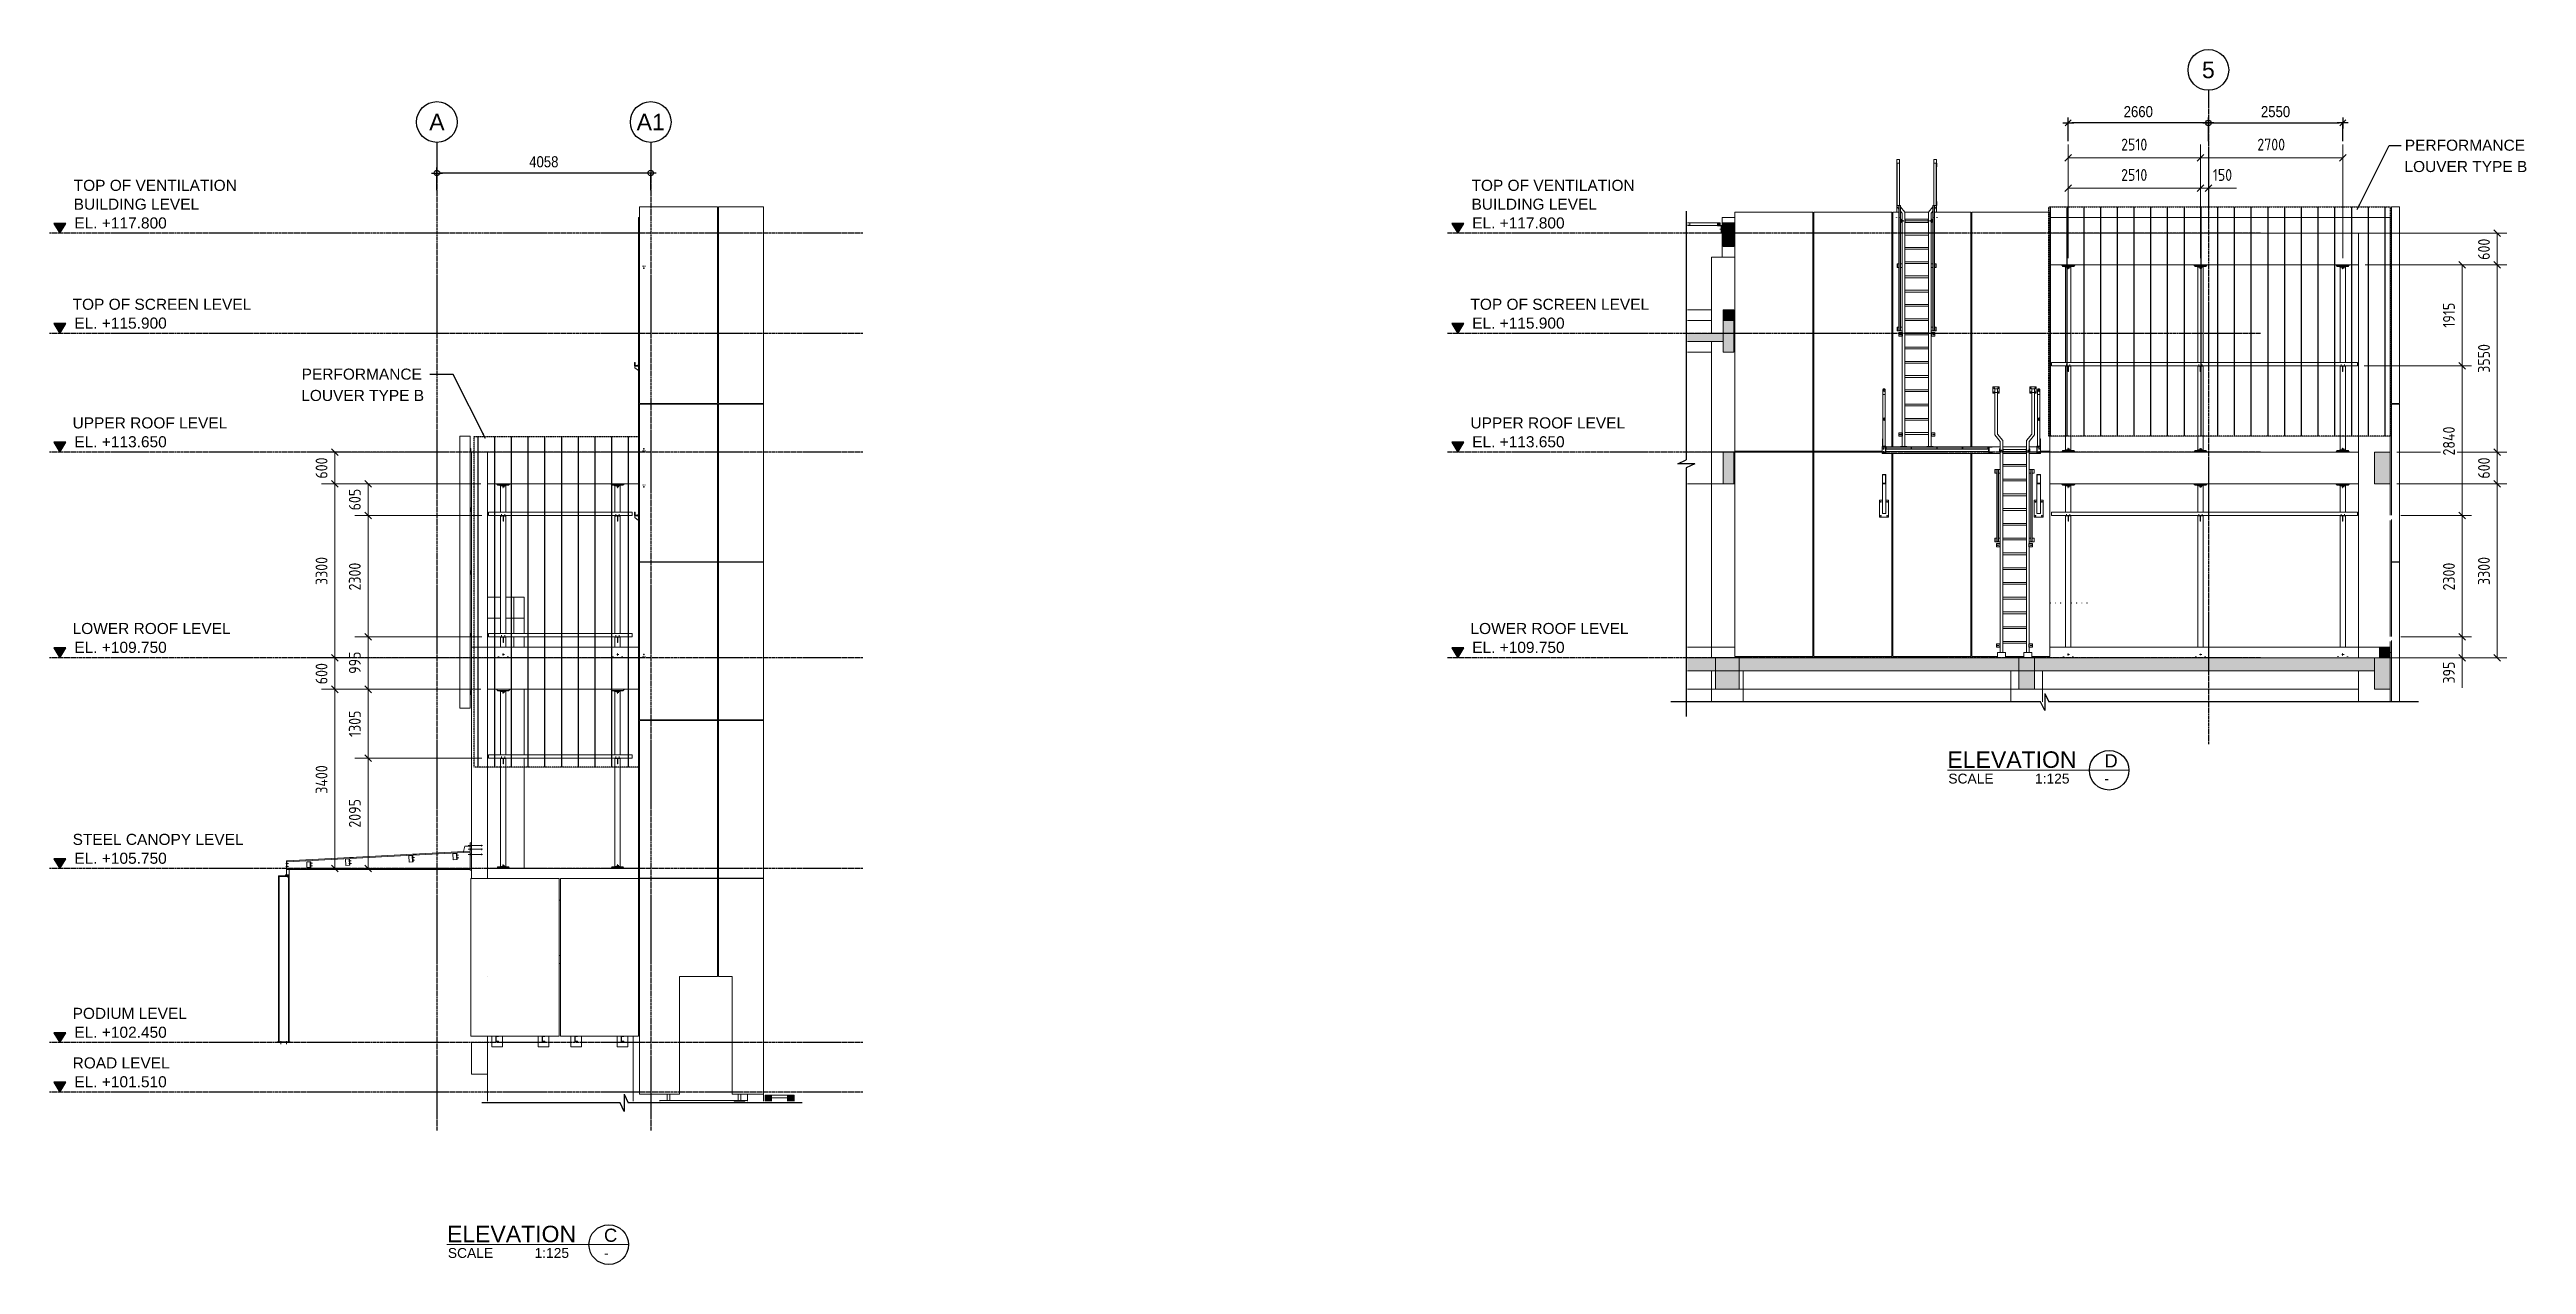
# Model space of a CAD drawing. Header units: millimetres. Extents: x -153298 to 620751, y -313239 to 250031.
# Drawn here: x 72195 to 119205, y -127413 to -104370 of the extents above; entities that cross this region are included whole.
import ezdxf
from ezdxf.enums import TextEntityAlignment as Align

# ---------------------------------------------------------------- set-up
doc = ezdxf.new("R2010")
doc.units = ezdxf.units.MM
for name, pattern in [('CENTER', [2, 1.25, -0.25, 0.25, -0.25]), ('HIDDEN', [0.375, 0.25, -0.125]), ('XKITLINE00', [0]), ('XKITLINE02', [4, 2, -2])]:
    doc.linetypes.add(name, pattern=pattern)
doc.layers.get('DEFPOINTS').update_dxf_attribs({"color": 250})
for name, color, linetype in [('000 - EXISTING_BUILDING_MAIN_COLOR_1', 1, 'Continuous'), ('000 - EXISTING_CONCRETE_MAIN_COLOR_1', 1, 'Continuous'), ('000 - EXISTING_PRECAST_MAIN_COLOR_1', 1, 'Continuous'), ('HATCH', 7, 'Continuous'), ('S-DIM', 7, 'Continuous'), ('Stan-Dim', 8, 'Continuous')]:
    doc.layers.add(name, color=color, linetype=linetype)
for name, color, linetype, lineweight in [('Bolt', 1, 'Continuous', 0), ('Part', 2, 'Continuous', 0), ('Text', 3, 'Continuous', 0), ('Z-DIMENSIONS', 1, 'Continuous', 0)]:
    doc.layers.add(name, color=color, linetype=linetype, lineweight=lineweight)
doc.styles.add('ISOCPEUR', font='isocpeur.ttf')
doc.styles.add('ROMANS', font='arial.ttf', dxfattribs={"width": 0.85})
doc.dimstyles.new('Dim-Cen', dxfattribs={"dimtxt": 3, "dimasz": 1, "dimexe": 0, "dimexo": 2.5, "dimgap": 1.5, "dimtad": 1, "dimdec": 0, "dimzin": 1, "dimdsep": 46, "dimtxsty": 'ROMANS', "dimblk": 'CEN1', "dimcen": 0.09, "dimclrd": 1, "dimclre": 250, "dimclrt": 3, "dimadec": 0, "dimazin": 0, "dimtfac": 1, "dimtdec": 0, "dimtofl": 0, "dimtmove": 2, "dimatfit": 3, "dimfxl": 1, "dimtfill": 1, "dimtfillclr": 256, "dimtolj": 1, "dimtzin": 0, "dimarcsym": 0})
doc.dimstyles.new('Dim-Cen-End', dxfattribs={"dimtxt": 3, "dimasz": 1, "dimexe": 0, "dimexo": 2.5, "dimgap": 1.5, "dimtad": 1, "dimdec": 0, "dimzin": 1, "dimdsep": 46, "dimtxsty": 'ROMANS', "dimblk1": 'CEN1', "dimblk2": 'END', "dimsah": 1, "dimcen": 0.09, "dimclrd": 1, "dimclre": 250, "dimclrt": 3, "dimadec": 0, "dimazin": 0, "dimtfac": 1, "dimtdec": 0, "dimtofl": 0, "dimtmove": 2, "dimatfit": 3, "dimfxl": 1, "dimtfill": 1, "dimtfillclr": 256, "dimtolj": 1, "dimtzin": 0, "dimarcsym": 0})
doc.dimstyles.get("Standard").update_dxf_attribs({"dimtxt": 0.18, "dimasz": 0.18, "dimexe": 0.18, "dimexo": 0.0625, "dimgap": 0.09, "dimtad": 0, "dimtih": 1, "dimtoh": 1, "dimdec": 4, "dimzin": 0, "dimdsep": 46, "dimtxsty": 'Standard', "dimcen": 0.09, "dimadec": 0, "dimazin": 0, "dimtfac": 1, "dimtdec": 4, "dimtofl": 0, "dimtmove": 0, "dimatfit": 3, "dimfxl": 1, "dimtolj": 1, "dimtzin": 0, "dimarcsym": 0})
pattern_1 = [(90, (0, -142230.9), (-317.5, 0), [])]

msp = doc.modelspace()

# ---------------------------------------------------------------- texts
at = {"color": 3, "style": 'ROMANS'}
for s, height, p in [('EL. +117.800', 210, (72666.0028, -107763.9544)), ('EL. +117.800', 210, (99195.9638, -107763.9544)), ('EL. +115.900', 210, (72666.0028, -109663.9544)), ('EL. +115.900', 210, (99195.9638, -109663.9544)), ('EL. +113.650', 210, (72666.0028, -111913.9544)), ('EL. +113.650', 210, (99195.9638, -111913.9544)), ('EL. +109.750', 210, (72666.0028, -115813.9544)), ('EL. +109.750', 210, (99195.9638, -115813.9544)), ('-', 187.5, (111196.6955, -118291.7031)), ('EL. +105.750', 210, (72666.0028, -119813.9544)), ('EL. +102.450', 210, (72666.0028, -123113.9544)), ('EL. +101.510', 210, (72666.0028, -124053.9544)), ('-', 187.5, (82718.8758, -127289.619))]:
    msp.add_text(s, height=height, dxfattribs=at).set_placement(p)
at = {"color": 5, "style": 'ROMANS'}
for s, height, p in [('ELEVATION', 312.5, (108215.8759, -117994.1725)), ('D', 250, (111195.1729, -117986.3756)), ('ELEVATION', 312.5, (79738.0563, -126992.0884)), ('C', 250, (82717.3532, -126984.2915))]:
    msp.add_text(s, height=height, dxfattribs=at).set_placement(p)
at = {"layer": 'S-DIM', "color": 3, "style": 'ROMANS'}
for s, p in [('PERFORMANCE', (116896.7256, -106289.149)), ('LOUVER TYPE B', (116889.385, -106693.6329)), ('TOP OF VENTILATION', (72653.0375, -107050.6772)), ('TOP OF VENTILATION', (99182.9985, -107050.6772)), ('BUILDING LEVEL', (72653.0375, -107407.7563)), ('BUILDING LEVEL', (99182.9985, -107407.7563)), ('TOP OF SCREEN LEVEL', (72632.7366, -109306.2838)), ('TOP OF SCREEN LEVEL', (99162.6976, -109306.2838)), ('PERFORMANCE', (76979.6108, -110631.6539)), ('LOUVER TYPE B', (76972.2702, -111036.1378)), ('UPPER ROOF LEVEL', (72632.7366, -111556.2838)), ('UPPER ROOF LEVEL', (99162.6976, -111556.2838)), ('LOWER ROOF LEVEL', (72632.7366, -115456.2838)), ('LOWER ROOF LEVEL', (99162.6976, -115456.2838)), ('STEEL CANOPY LEVEL', (72632.7366, -119456.2838)), ('PODIUM LEVEL', (72632.7366, -122756.2838)), ('ROAD LEVEL', (72632.7366, -123696.2838))]:
    msp.add_text(s, height=210, dxfattribs=at).set_placement(p)
at = {"layer": 'Stan-Dim', "color": 5, "style": 'ROMANS'}
for tag, p in [('5', (113167.88, -104756.5434)), ('A', (79546.6466, -105744.4433)), ('A1', (83604.6466, -105744.4433))]:
    msp.add_attdef(tag, text='', height=312.5, dxfattribs=at).set_placement(p, align=Align.MIDDLE_CENTER)
at = {"layer": 'Text', "color": 3, "style": 'ROMANS'}
for s, p in [('SCALE', (108232.4415, -118291.7031)), ('1:125', (109877.1034, -118291.7031)), ('SCALE', (79754.6219, -127289.619)), ('1:125', (81399.2838, -127289.619))]:
    msp.add_text(s, height=187.5, dxfattribs=at).set_placement(p)

# ---------------------------------------------------------------- blocks, each defined once
blk = doc.blocks.new('*A5554')
at = {"layer": 'Part'}
for points in [[(682.1, -63.14), (682.1, -64.04), (681.1, -64.04), (681.1, -63.14)], [(685.5, -63.14), (685.5, -64.04), (684.5, -64.04), (684.5, -63.14)]]:
    blk.add_hatch(color=256, dxfattribs=at).paths.add_polyline_path(points, flags=17)
blk = doc.blocks.new('*A200199')
at = {"layer": 'Part', "linetype": 'XKITLINE00', "lineweight": 0}
for p, q in [((681.740268, -63.14437), (681.740268, -63.14437)), ((681.740268, -63.14437), (681.740268, -63.14437)), ((681.740268, -63.364386), (681.796268, -63.308386)), ((681.7803, -63.54437), (681.796268, -63.528402)), ((684.804268, -63.364386), (684.860268, -63.308386)), ((684.8443, -63.54437), (684.860268, -63.528402))]:
    blk.add_line(p, q, dxfattribs=at)
blk = doc.blocks.new('*A19201865')
at = {"layer": 'Part', "linetype": 'XKITLINE00', "lineweight": 0}
for p, q in [((636.543606, 4.855625), (636.543606, 3.255625)), ((636.543606, 4.855625), (662.023606, 4.855625)), ((636.543606, 3.255625), (662.023606, 3.255625))]:
    blk.add_line(p, q, dxfattribs=at)
blk = doc.blocks.new('*A19211866')
at = {"layer": 'Part', "linetype": 'XKITLINE00', "lineweight": 0}
for p, q in [((636.343606, 36.85563), (634.743606, 36.85563)), ((634.743606, 36.85563), (634.743606, -4.424369)), ((636.343606, -4.424369), (636.343606, 36.85563)), ((634.743606, -4.424369), (636.343606, -4.424369))]:
    blk.add_line(p, q, dxfattribs=at)
blk = doc.blocks.new('*A19221867')
at = {"layer": 'Part', "linetype": 'XKITLINE00', "lineweight": 0}
for p, q in [((639.104166, 6.93563), (639.104166, 6.41563)), ((639.104166, 6.93563), (660.944164, 6.93563)), ((639.104166, 6.41563), (660.944164, 6.41563)), ((660.944164, 6.93563), (660.944164, 6.41563))]:
    blk.add_line(p, q, dxfattribs=at)
blk = doc.blocks.new('*A19231868')
at = {"layer": 'Part', "linetype": 'XKITLINE00', "lineweight": 0}
for p, q in [((639.104166, 25.33563), (639.104166, 24.81563)), ((639.104166, 25.33563), (660.944164, 25.33563)), ((639.104166, 24.81563), (660.944164, 24.81563)), ((660.944164, 25.33563), (660.944164, 24.81563))]:
    blk.add_line(p, q, dxfattribs=at)
blk = doc.blocks.new('*A19241869')
at = {"layer": 'Part', "linetype": 'XKITLINE00', "lineweight": 0}
for p, q in [((661.903604, 3.25563), (638.943606, 3.25563)), ((638.943606, 3.25563), (638.943606, -1.54437)), ((661.903604, 3.25563), (661.903604, -1.54437)), ((661.903604, -1.54437), (638.943606, -1.54437))]:
    blk.add_line(p, q, dxfattribs=at)
blk = doc.blocks.new('*A19251870')
at = {"layer": 'Part', "linetype": 'XKITLINE00', "lineweight": 0}
for p, q in [((673.863606, 3.25563), (674.023606, 3.25563)), ((673.863606, -1.54437), (674.023606, -1.54437))]:
    blk.add_line(p, q, dxfattribs=at)
blk = doc.blocks.new('*A19261871')
at = {"layer": 'Part', "linetype": 'XKITLINE00', "lineweight": 0}
for p, q in [((661.903604, 34.45563), (638.943606, 34.45563)), ((638.943606, 34.45563), (638.943606, 29.65563)), ((661.903604, 34.45563), (661.903604, 29.65563)), ((661.903604, 29.65563), (638.943606, 29.65563))]:
    blk.add_line(p, q, dxfattribs=at)
blk = doc.blocks.new('*A19321872')
at = {"layer": 'Part', "linetype": 'XKITLINE00', "lineweight": 0}
for p, q in [((641.744158, 12.45563), (644.543579, 12.45563)), ((644.543579, 6.93563), (644.543579, 12.45563)), ((644.543579, 4.855625), (644.543579, 6.41563)), ((641.343579, -1.86437), (641.343579, -1.78437)), ((644.543579, -11.46437), (644.543579, -1.54437)), ((644.543579, -28.74437), (644.543579, -11.98437)), ((641.343579, -28.50437), (641.343579, -28.42437))]:
    blk.add_line(p, q, dxfattribs=at)
blk = doc.blocks.new('*A19331873')
at = {"layer": 'Part', "linetype": 'XKITLINE00', "lineweight": 0}
for p, q in [((678.463561, 41.73563), (678.463561, 41.81563)), ((680.863561, 41.73563), (680.863561, 41.81563)), ((678.463561, 17.73563), (678.463561, 17.81563)), ((680.863561, 17.73563), (680.863561, 17.81563)), ((678.463561, -6.26437), (678.463561, -6.18437)), ((680.863561, -6.26437), (680.863561, -6.18437)), ((678.463561, -30.26437), (678.463561, -30.18437)), ((680.863561, -30.26437), (680.863561, -30.18437)), ((678.463561, -64.041148), (678.463561, -62.98437)), ((680.863561, -64.041148), (680.863561, -62.98437))]:
    blk.add_line(p, q, dxfattribs=at)
blk = doc.blocks.new('*A19341874')
at = {"layer": 'Part', "linetype": 'XKITLINE00', "lineweight": 0}
blk.add_line((608.503579, -27.704511), (608.509859, -27.704182), dxfattribs=at)
blk = doc.blocks.new('*A19351875')
at = {"layer": '000 - EXISTING_BUILDING_MAIN_COLOR_1', "linetype": 'XKITLINE00', "lineweight": 0}
for p, q in [((649.863606, -41.94437), (650.023606, -41.94437)), ((649.863606, -43.14437), (650.023606, -43.14437)), ((661.863606, -41.94437), (661.903604, -41.94437)), ((661.863606, -43.14437), (661.903604, -43.14437))]:
    blk.add_line(p, q, dxfattribs=at)
blk = doc.blocks.new('*A19361876')
at = {"layer": 'Part', "linetype": 'XKITLINE00', "lineweight": 0}
blk.add_line((638.943535, -45.14437), (638.943621, -45.14437), dxfattribs=at)
blk = doc.blocks.new('*A19371877')
at = {"layer": 'Bolt', "linetype": 'XKITLINE02', "lineweight": 0}
for p, q in [((634.182094, -26.719271), (634.564935, -26.699341)), ((634.202889, -27.11873), (634.58573, -27.0988)), ((634.242249, -26.656058), (634.314151, -26.652315)), ((634.248487, -26.775896), (634.32039, -26.772153)), ((634.263044, -27.055517), (634.334946, -27.051774)), ((634.269282, -27.175355), (634.341185, -27.171612)), ((634.314143, -26.652316), (634.366073, -26.649612)), ((634.320382, -26.772153), (634.372312, -26.76945)), ((634.334938, -27.051775), (634.386868, -27.049071)), ((634.341177, -27.171612), (634.393107, -27.168909))]:
    blk.add_line(p, q, dxfattribs=at)
blk = doc.blocks.new('*A19381878')
at = {"layer": 'Bolt', "linetype": 'XKITLINE02', "lineweight": 0}
for p, q in [((634.182483, -26.729367), (634.565326, -26.709457)), ((634.203239, -27.128484), (634.586082, -27.108575)), ((634.242515, -26.663727), (634.314418, -26.659988)), ((634.249, -26.788425), (634.320903, -26.784686)), ((634.263271, -27.062845), (634.335174, -27.059106)), ((634.269756, -27.187543), (634.341659, -27.183803)), ((634.31441, -26.659989), (634.36634, -26.657288)), ((634.320895, -26.784686), (634.372825, -26.781986)), ((634.335166, -27.059106), (634.387096, -27.056406)), ((634.341651, -27.183804), (634.393581, -27.181103))]:
    blk.add_line(p, q, dxfattribs=at)
blk = doc.blocks.new('*A19391879')
at = {"layer": 'Bolt'}
for points in [[(636.51, -25.32), (636.31, -25.32), (636.31, -25.17), (636.51, -25.17)], [(636.51, -25.88), (636.31, -25.88), (636.31, -25.73), (636.51, -25.73)], [(638.11, -25.32), (638.06, -25.32), (638.06, -25.17), (638.11, -25.17)], [(638.11, -25.88), (638.06, -25.88), (638.06, -25.73), (638.11, -25.73)], [(636.51, -26.68), (636.31, -26.68), (636.31, -26.53), (636.51, -26.53)], [(638.11, -26.68), (638.06, -26.68), (638.06, -26.53), (638.11, -26.53)]]:
    blk.add_hatch(color=256, dxfattribs=at).paths.add_polyline_path(points, flags=17)
at = {"layer": 'Bolt', "linetype": 'XKITLINE00', "lineweight": 0}
for p, q in [((638.2, -25.25), (636.03, -25.25)), ((638.2, -25.81), (636.03, -25.81)), ((636.51, -25.17), (636.31, -25.17)), ((636.51, -25.32), (636.31, -25.32)), ((636.51, -25.73), (636.31, -25.73)), ((636.51, -25.88), (636.31, -25.88)), ((638.11, -25.17), (638.06, -25.17)), ((638.11, -25.32), (638.06, -25.32)), ((638.11, -25.73), (638.06, -25.73)), ((638.11, -25.88), (638.06, -25.88)), ((638.2, -26.61), (636.03, -26.61)), ((636.51, -26.53), (636.31, -26.53)), ((636.51, -26.68), (636.31, -26.68)), ((638.11, -26.53), (638.06, -26.53)), ((638.11, -26.68), (638.06, -26.68))]:
    blk.add_line(p, q, dxfattribs=at)
blk = doc.blocks.new('*A19401880')
at = {"layer": 'Part', "linetype": 'XKITLINE00', "lineweight": 0}
for p, q in [((636.543606, -30.26437), (636.543606, 34.45563)), ((638.943606, 34.45563), (636.543606, 34.45563)), ((638.943606, -30.26437), (638.943606, 34.45563))]:
    blk.add_line(p, q, dxfattribs=at)
blk = doc.blocks.new('*A19411881')
at = {"layer": 'Part', "linetype": 'XKITLINE00', "lineweight": 0}
for p, q in [((661.903604, -46.74437), (661.903604, 67.65563)), ((661.903604, 67.65563), (662.023606, 67.65563)), ((664.303604, 41.73563), (664.303604, 41.81563)), ((664.303604, 17.73563), (664.303604, 17.81563)), ((664.303604, -6.26437), (664.303604, -6.18437)), ((664.303604, -30.26437), (664.303604, -30.18437)), ((662.023606, -46.74437), (661.903604, -46.74437))]:
    blk.add_line(p, q, dxfattribs=at)
blk = doc.blocks.new('*A19421882')
at = {"layer": 'Part', "linetype": 'XKITLINE00', "lineweight": 0}
for p, q in [((638.943535, -64.041148), (638.943535, -54.18437)), ((661.103608, -64.041148), (661.103608, -54.18437))]:
    blk.add_line(p, q, dxfattribs=at)
blk = doc.blocks.new('*A19431883')
at = {"layer": 'Part', "linetype": 'XKITLINE00', "lineweight": 0}
for p, q in [((673.863606, -30.26437), (662.023606, -30.26437)), ((662.023606, -30.26437), (662.023606, -62.98437)), ((673.863606, -45.14437), (673.863606, -30.26437)), ((668.103549, -62.98437), (668.103549, -45.14437)), ((668.103549, -45.14437), (673.863606, -45.14437)), ((662.023606, -62.98437), (668.103549, -62.98437))]:
    blk.add_line(p, q, dxfattribs=at)
blk = doc.blocks.new('*A19441884')
at = {"layer": 'Part', "linetype": 'XKITLINE00', "lineweight": 0}
for p, q in [((674.023606, -30.26437), (674.023606, -45.14437)), ((674.023606, -30.26437), (680.863606, -30.26437)), ((680.863606, -62.98437), (680.863606, -30.26437)), ((674.023606, -45.14437), (676.103549, -45.14437)), ((676.103549, -45.14437), (676.103549, -62.98437)), ((676.103549, -62.98437), (680.863606, -62.98437))]:
    blk.add_line(p, q, dxfattribs=at)
blk = doc.blocks.new('*A19451885')
at = {"layer": 'Part', "linetype": 'XKITLINE00', "lineweight": 0}
for p, q in [((649.863606, -30.26437), (636.423606, -30.26437)), ((636.423606, -30.26437), (636.423606, -54.18437)), ((649.863606, -30.26437), (649.863606, -54.18437)), ((649.863606, -54.18437), (636.423606, -54.18437))]:
    blk.add_line(p, q, dxfattribs=at)
blk = doc.blocks.new('*A19461886')
at = {"layer": 'Part', "linetype": 'XKITLINE00', "lineweight": 0}
for p, q in [((661.863606, -30.26437), (650.023606, -30.26437)), ((650.023606, -30.26437), (650.023606, -54.18437)), ((661.863606, -30.26437), (661.863606, -54.18437)), ((661.863606, -54.18437), (650.023606, -54.18437))]:
    blk.add_line(p, q, dxfattribs=at)
blk = doc.blocks.new('*A19471887')
at = {"layer": 'Part', "linetype": 'XKITLINE00', "lineweight": 0}
for p, q in [((640.944158, -1.86437), (641.744158, -1.86437)), ((640.944158, -11.46437), (640.944158, -1.86437)), ((641.744158, -11.46437), (641.744158, -1.86437)), ((640.944158, -28.42437), (640.944158, -12.03237)), ((641.744158, -28.42437), (641.744158, -12.03237)), ((640.944158, -28.42437), (641.744158, -28.42437))]:
    blk.add_line(p, q, dxfattribs=at)
blk = doc.blocks.new('*A19481888')
at = {"layer": 'Part', "linetype": 'XKITLINE00', "lineweight": 0}
for p, q in [((639.104166, -11.46437), (639.104166, -11.98437)), ((639.104166, -11.46437), (660.944164, -11.46437)), ((639.104166, -11.98437), (660.944164, -11.98437)), ((660.944164, -11.46437), (660.944164, -11.98437))]:
    blk.add_line(p, q, dxfattribs=at)
blk = doc.blocks.new('*A19491889')
at = {"layer": 'Part', "linetype": 'XKITLINE00', "lineweight": 0}
for p, q in [((661.903604, -28.74437), (638.943606, -28.74437)), ((638.943606, -28.74437), (638.943606, -30.26437)), ((661.903604, -33.54437), (661.903604, -28.74437)), ((649.863606, -33.54437), (650.023606, -33.54437)), ((661.863606, -33.54437), (661.903604, -33.54437))]:
    blk.add_line(p, q, dxfattribs=at)
blk = doc.blocks.new('*A19501890')
at = {"layer": 'Part', "linetype": 'XKITLINE00', "lineweight": 0}
for p, q in [((640.464158, -28.50437), (642.224158, -28.50437)), ((640.464158, -28.50437), (640.464158, -28.58437)), ((640.464158, -28.58437), (642.224158, -28.58437)), ((642.224158, -28.50437), (642.224158, -28.58437))]:
    blk.add_line(p, q, dxfattribs=at)
blk = doc.blocks.new('*A19511891')
at = {"layer": 'Part', "linetype": 'XKITLINE00', "lineweight": 0}
for p, q in [((640.304158, -28.74437), (640.464158, -28.58437)), ((640.464158, -28.58437), (642.224158, -28.58437)), ((642.224158, -28.58437), (642.384158, -28.74437))]:
    blk.add_line(p, q, dxfattribs=at)
blk = doc.blocks.new('*A19521892')
at = {"layer": 'Part', "linetype": 'XKITLINE00', "lineweight": 0}
for p, q in [((640.840158, -28.50437), (640.840158, -28.46437)), ((640.840158, -28.46437), (641.280158, -28.46437)), ((641.280158, -28.46437), (641.280158, -28.42437)), ((641.320158, -28.50437), (641.320158, -28.42437))]:
    blk.add_line(p, q, dxfattribs=at)
blk = doc.blocks.new('*A19531893')
at = {"layer": 'Bolt', "linetype": 'XKITLINE02', "lineweight": 0}
for p, q in [((641.216798, -28.26437), (641.560158, -28.26437)), ((641.280158, -28.12837), (641.320158, -28.12837)), ((641.280158, -28.40037), (641.320158, -28.40037)), ((641.320158, -28.20837), (641.368158, -28.20837)), ((641.320158, -28.32037), (641.368158, -28.32037))]:
    blk.add_line(p, q, dxfattribs=at)
blk = doc.blocks.new('*A19541894')
at = {"layer": 'Part', "linetype": 'XKITLINE00', "lineweight": 0}
for p, q in [((640.944158, -12.03237), (640.944158, -11.98437)), ((641.744158, -12.03237), (640.944158, -12.03237)), ((641.744158, -11.98437), (641.744158, -12.03237))]:
    blk.add_line(p, q, dxfattribs=at)
blk = doc.blocks.new('*A19551895')
at = {"layer": 'Part', "linetype": 'XKITLINE00', "lineweight": 0}
for p, q in [((641.320158, -12.03237), (641.368158, -12.03237)), ((641.320158, -12.83237), (641.320158, -12.03237)), ((641.320158, -12.27237), (641.368158, -12.27237)), ((641.368158, -12.83237), (641.320158, -12.83237)), ((641.368158, -12.03237), (641.368158, -12.83237))]:
    blk.add_line(p, q, dxfattribs=at)
blk = doc.blocks.new('*A19561896')
at = {"layer": 'Bolt'}
for points in [[(641.05, -11.98), (641.05, -11.94), (641.16, -11.94), (641.16, -11.98)], [(641.05, -12.03), (641.05, -11.98), (641.16, -11.98), (641.16, -12.03)], [(641.53, -11.98), (641.53, -11.94), (641.64, -11.94), (641.64, -11.98)], [(641.53, -12.03), (641.53, -11.98), (641.64, -11.98), (641.64, -12.03)]]:
    blk.add_hatch(color=256, dxfattribs=at).paths.add_polyline_path(points, flags=17)
at = {"layer": 'Bolt', "linetype": 'XKITLINE00', "lineweight": 0}
for p, q in [((641.05, -11.98), (641.05, -11.94)), ((641.05, -12.03), (641.05, -11.98)), ((641.1, -12.1), (641.1, -11.75)), ((641.16, -11.98), (641.16, -11.94)), ((641.16, -12.03), (641.16, -11.98)), ((641.53, -11.98), (641.53, -11.94)), ((641.53, -12.03), (641.53, -11.98)), ((641.58, -12.1), (641.58, -11.75)), ((641.64, -11.98), (641.64, -11.94)), ((641.64, -12.03), (641.64, -11.98))]:
    blk.add_line(p, q, dxfattribs=at)
blk = doc.blocks.new('*A19571897')
at = {"layer": 'Bolt'}
for points in [[(640.57, -28.58), (640.57, -28.5), (640.68, -28.5), (640.68, -28.58)], [(642.01, -28.58), (642.01, -28.5), (642.12, -28.5), (642.12, -28.58)]]:
    blk.add_hatch(color=256, dxfattribs=at).paths.add_polyline_path(points, flags=17)
at = {"layer": 'Bolt', "linetype": 'XKITLINE00', "lineweight": 0}
for p, q in [((640.57, -28.5), (640.57, -28.58)), ((640.62, -28.5), (640.62, -28.58)), ((640.68, -28.5), (640.68, -28.58)), ((642.01, -28.5), (642.01, -28.58)), ((642.06, -28.5), (642.06, -28.58)), ((642.12, -28.5), (642.12, -28.58))]:
    blk.add_line(p, q, dxfattribs=at)
blk = doc.blocks.new('*A19581898')
at = {"layer": 'Part', "linetype": 'XKITLINE00', "lineweight": 0}
for p, q in [((635.330596, -26.178407), (635.511566, -25.326996)), ((635.511566, -25.326996), (636.311566, -25.326996))]:
    blk.add_line(p, q, dxfattribs=at)
blk = doc.blocks.new('*A19591899')
at = {"layer": 'Part', "linetype": 'XKITLINE00', "lineweight": 0}
for p, q in [((634.302477, -26.432625), (633.7033, -26.464027)), ((633.7033, -26.464027), (633.753542, -27.422711)), ((633.753542, -27.422711), (634.35272, -27.391309)), ((634.280818, -27.395078), (634.230576, -26.436393)), ((634.35272, -27.391309), (634.302477, -26.432625))]:
    blk.add_line(p, q, dxfattribs=at)
blk = doc.blocks.new('*A19601900')
at = {"layer": 'Part', "linetype": 'XKITLINE00', "lineweight": 0}
for p, q in [((636.311566, -29.006957), (636.311566, -24.846957)), ((636.311566, -24.846957), (636.511566, -24.846957)), ((636.511566, -29.006957), (636.511566, -24.846957)), ((636.311566, -29.006957), (636.511566, -29.006957))]:
    blk.add_line(p, q, dxfattribs=at)
blk = doc.blocks.new('*A19611901')
at = {"layer": 'Bolt'}
for points in [[(636.51, -25.32), (636.31, -25.32), (636.31, -25.17), (636.51, -25.17)], [(636.51, -25.32), (636.31, -25.32), (636.31, -25.17), (636.51, -25.17)], [(636.51, -25.88), (636.31, -25.88), (636.31, -25.73), (636.51, -25.73)], [(636.51, -25.88), (636.31, -25.88), (636.31, -25.73), (636.51, -25.73)], [(638.11, -25.32), (638.06, -25.32), (638.06, -25.17), (638.11, -25.17)], [(638.11, -25.32), (638.06, -25.32), (638.06, -25.17), (638.11, -25.17)], [(638.11, -25.88), (638.06, -25.88), (638.06, -25.73), (638.11, -25.73)], [(638.11, -25.88), (638.06, -25.88), (638.06, -25.73), (638.11, -25.73)], [(636.51, -26.68), (636.31, -26.68), (636.31, -26.53), (636.51, -26.53)], [(636.51, -26.68), (636.31, -26.68), (636.31, -26.53), (636.51, -26.53)], [(638.11, -26.68), (638.06, -26.68), (638.06, -26.53), (638.11, -26.53)], [(638.11, -26.68), (638.06, -26.68), (638.06, -26.53), (638.11, -26.53)]]:
    blk.add_hatch(color=256, dxfattribs=at).paths.add_polyline_path(points, flags=17)
at = {"layer": 'Bolt', "linetype": 'XKITLINE00', "lineweight": 0}
for p, q in [((638.2, -25.25), (636.03, -25.25)), ((638.2, -25.25), (636.03, -25.25)), ((638.2, -25.81), (636.03, -25.81)), ((638.2, -25.81), (636.03, -25.81)), ((636.51, -25.17), (636.31, -25.17)), ((636.51, -25.17), (636.31, -25.17)), ((636.51, -25.32), (636.31, -25.32)), ((636.51, -25.32), (636.31, -25.32)), ((636.51, -25.73), (636.31, -25.73)), ((636.51, -25.73), (636.31, -25.73)), ((636.51, -25.88), (636.31, -25.88)), ((636.51, -25.88), (636.31, -25.88)), ((638.11, -25.17), (638.06, -25.17)), ((638.11, -25.17), (638.06, -25.17)), ((638.11, -25.32), (638.06, -25.32)), ((638.11, -25.32), (638.06, -25.32)), ((638.11, -25.73), (638.06, -25.73)), ((638.11, -25.73), (638.06, -25.73)), ((638.11, -25.88), (638.06, -25.88)), ((638.11, -25.88), (638.06, -25.88)), ((638.2, -26.61), (636.03, -26.61)), ((638.2, -26.61), (636.03, -26.61)), ((636.51, -26.53), (636.31, -26.53)), ((636.51, -26.53), (636.31, -26.53)), ((636.51, -26.68), (636.31, -26.68)), ((636.51, -26.68), (636.31, -26.68)), ((638.11, -26.53), (638.06, -26.53)), ((638.11, -26.53), (638.06, -26.53)), ((638.11, -26.68), (638.06, -26.68)), ((638.11, -26.68), (638.06, -26.68))]:
    blk.add_line(p, q, dxfattribs=at)
blk = doc.blocks.new('*A19621902')
at = {"layer": 'Part', "linetype": 'XKITLINE00', "lineweight": 0}
for p, q in [((658.304164, -1.86437), (659.104164, -1.86437)), ((658.304164, -11.46437), (658.304164, -1.86437)), ((659.104164, -11.46437), (659.104164, -1.86437)), ((658.304164, -28.42437), (658.304164, -12.03237)), ((659.104164, -28.42437), (659.104164, -12.03237)), ((658.304164, -28.42437), (659.104164, -28.42437))]:
    blk.add_line(p, q, dxfattribs=at)
blk = doc.blocks.new('*A19631903')
at = {"layer": 'Part', "linetype": 'XKITLINE00', "lineweight": 0}
for p, q in [((673.863606, -6.26437), (662.023606, -6.26437)), ((662.023606, -6.26437), (662.023606, -30.18437)), ((673.863606, -6.26437), (673.863606, -30.18437)), ((673.863606, -30.18437), (662.023606, -30.18437))]:
    blk.add_line(p, q, dxfattribs=at)
blk = doc.blocks.new('*A19641904')
at = {"layer": 'Part', "linetype": 'XKITLINE00', "lineweight": 0}
for p, q in [((680.863606, -6.26437), (674.023606, -6.26437)), ((674.023606, -6.26437), (674.023606, -30.18437)), ((680.863606, -6.26437), (680.863606, -30.18437)), ((680.863606, -30.18437), (674.023606, -30.18437))]:
    blk.add_line(p, q, dxfattribs=at)
blk = doc.blocks.new('*A19651905')
at = {"layer": 'Bolt'}
for points in [[(657.93, -28.58), (657.93, -28.5), (658.04, -28.5), (658.04, -28.58)], [(659.37, -28.58), (659.37, -28.5), (659.48, -28.5), (659.48, -28.58)]]:
    blk.add_hatch(color=256, dxfattribs=at).paths.add_polyline_path(points, flags=17)
at = {"layer": 'Bolt', "linetype": 'XKITLINE00', "lineweight": 0}
for p, q in [((657.93, -28.5), (657.93, -28.58)), ((657.98, -28.5), (657.98, -28.58)), ((658.04, -28.5), (658.04, -28.58)), ((659.37, -28.5), (659.37, -28.58)), ((659.42, -28.5), (659.42, -28.58)), ((659.48, -28.5), (659.48, -28.58))]:
    blk.add_line(p, q, dxfattribs=at)
blk = doc.blocks.new('*A19661906')
at = {"layer": 'Bolt', "linetype": 'XKITLINE02', "lineweight": 0}
for p, q in [((658.576804, -28.26437), (658.920164, -28.26437)), ((658.640164, -28.12837), (658.680164, -28.12837)), ((658.640164, -28.40037), (658.680164, -28.40037)), ((658.680164, -28.20837), (658.728164, -28.20837)), ((658.680164, -28.32037), (658.728164, -28.32037))]:
    blk.add_line(p, q, dxfattribs=at)
blk = doc.blocks.new('*A19671907')
at = {"layer": 'Part', "linetype": 'XKITLINE00', "lineweight": 0}
for p, q in [((658.200164, -28.50437), (658.200164, -28.46437)), ((658.200164, -28.46437), (658.640164, -28.46437)), ((658.640164, -28.46437), (658.640164, -28.42437)), ((658.680164, -28.50437), (658.680164, -28.42437))]:
    blk.add_line(p, q, dxfattribs=at)
blk = doc.blocks.new('*A19681908')
at = {"layer": 'Part', "linetype": 'XKITLINE00', "lineweight": 0}
for p, q in [((657.664164, -28.74437), (657.824164, -28.58437)), ((657.824164, -28.58437), (659.584164, -28.58437)), ((659.584164, -28.58437), (659.744164, -28.74437))]:
    blk.add_line(p, q, dxfattribs=at)
blk = doc.blocks.new('*A19691909')
at = {"layer": 'Part', "linetype": 'XKITLINE00', "lineweight": 0}
for p, q in [((657.824164, -28.50437), (659.584164, -28.50437)), ((657.824164, -28.50437), (657.824164, -28.58437)), ((657.824164, -28.58437), (659.584164, -28.58437)), ((659.584164, -28.50437), (659.584164, -28.58437))]:
    blk.add_line(p, q, dxfattribs=at)
blk = doc.blocks.new('*A19701910')
at = {"layer": 'Part', "linetype": 'XKITLINE00', "lineweight": 0}
for p, q in [((673.863606, -28.74437), (674.023606, -28.74437)), ((664.303604, -30.26437), (664.303604, -30.18437)), ((673.863606, -33.54437), (674.023606, -33.54437)), ((678.463561, -30.26437), (678.463561, -30.18437))]:
    blk.add_line(p, q, dxfattribs=at)
blk = doc.blocks.new('*A19711911')
at = {"layer": 'Bolt'}
for points in [[(658.41, -11.98), (658.41, -11.94), (658.52, -11.94), (658.52, -11.98)], [(658.41, -12.03), (658.41, -11.98), (658.52, -11.98), (658.52, -12.03)], [(658.89, -11.98), (658.89, -11.94), (659, -11.94), (659, -11.98)], [(658.89, -12.03), (658.89, -11.98), (659, -11.98), (659, -12.03)]]:
    blk.add_hatch(color=256, dxfattribs=at).paths.add_polyline_path(points, flags=17)
at = {"layer": 'Bolt', "linetype": 'XKITLINE00', "lineweight": 0}
for p, q in [((658.41, -11.98), (658.41, -11.94)), ((658.41, -12.03), (658.41, -11.98)), ((658.46, -12.1), (658.46, -11.75)), ((658.52, -11.98), (658.52, -11.94)), ((658.52, -12.03), (658.52, -11.98)), ((658.89, -11.98), (658.89, -11.94)), ((658.89, -12.03), (658.89, -11.98)), ((658.94, -12.1), (658.94, -11.75)), ((659, -11.98), (659, -11.94)), ((659, -12.03), (659, -11.98))]:
    blk.add_line(p, q, dxfattribs=at)
blk = doc.blocks.new('*A19721912')
at = {"layer": 'Part', "linetype": 'XKITLINE00', "lineweight": 0}
for p, q in [((658.680164, -12.03237), (658.728164, -12.03237)), ((658.680164, -12.83237), (658.680164, -12.03237)), ((658.680164, -12.27237), (658.728164, -12.27237)), ((658.728164, -12.83237), (658.680164, -12.83237)), ((658.728164, -12.03237), (658.728164, -12.83237))]:
    blk.add_line(p, q, dxfattribs=at)
blk = doc.blocks.new('*A19731913')
at = {"layer": 'Part', "linetype": 'XKITLINE00', "lineweight": 0}
for p, q in [((658.304164, -12.03237), (658.304164, -11.98437)), ((659.104164, -12.03237), (658.304164, -12.03237)), ((659.104164, -12.03237), (659.104164, -11.98437))]:
    blk.add_line(p, q, dxfattribs=at)
blk = doc.blocks.new('*A19741914')
at = {"layer": 'Part', "linetype": 'XKITLINE00', "lineweight": 0}
for p, q in [((666.223606, -6.26437), (666.223606, -6.18437)), ((666.263606, -6.26437), (666.263606, -6.24437)), ((666.263606, -6.24437), (666.623606, -6.24437)), ((666.623606, -6.24437), (666.623606, -6.18437))]:
    blk.add_line(p, q, dxfattribs=at)
blk = doc.blocks.new('*A19751915')
at = {"layer": 'Part', "linetype": 'XKITLINE00', "lineweight": 0}
for p, q in [((673.863606, -1.54437), (674.023606, -1.54437)), ((673.863606, -6.18437), (674.023606, -6.18437))]:
    blk.add_line(p, q, dxfattribs=at)
blk = doc.blocks.new('*A19761916')
at = {"layer": 'Part', "linetype": 'XKITLINE00', "lineweight": 0}
for p, q in [((671.263606, -6.26437), (671.263606, -6.18437)), ((671.303606, -6.26437), (671.303606, -6.24437)), ((671.303606, -6.24437), (671.663606, -6.24437)), ((671.663606, -6.24437), (671.663606, -6.18437))]:
    blk.add_line(p, q, dxfattribs=at)
blk = doc.blocks.new('*A19771917')
at = {"layer": 'Part', "linetype": 'XKITLINE00', "lineweight": 0}
for p, q in [((677.023606, -6.26437), (677.023606, -6.18437)), ((677.063606, -6.26437), (677.063606, -6.24437)), ((677.063606, -6.24437), (677.423606, -6.24437)), ((677.423606, -6.24437), (677.423606, -6.18437))]:
    blk.add_line(p, q, dxfattribs=at)
blk = doc.blocks.new('*A19781918')
at = {"layer": 'Part', "linetype": 'XKITLINE00', "lineweight": 0}
for p, q in [((673.863606, 17.73563), (662.023606, 17.73563)), ((662.023606, 17.73563), (662.023606, -6.18437)), ((673.863606, 17.73563), (673.863606, -6.18437)), ((673.863606, -6.18437), (662.023606, -6.18437))]:
    blk.add_line(p, q, dxfattribs=at)
blk = doc.blocks.new('*A19791919')
at = {"layer": 'Part', "linetype": 'XKITLINE00', "lineweight": 0}
for p, q in [((680.863606, 17.73563), (674.023606, 17.73563)), ((674.023606, 17.73563), (674.023606, -6.18437)), ((680.863606, 17.73563), (680.863606, -6.18437)), ((680.863606, -6.18437), (674.023606, -6.18437))]:
    blk.add_line(p, q, dxfattribs=at)
blk = doc.blocks.new('*A19811920')
at = {"layer": 'Bolt', "linetype": 'XKITLINE02', "lineweight": 0}
for p, q in [((617.901025, -27.580319), (618.283868, -27.560409)), ((617.921781, -27.979436), (618.304624, -27.959527)), ((617.961057, -27.514679), (618.03296, -27.51094)), ((617.967542, -27.639377), (618.039445, -27.635638)), ((617.981813, -27.913797), (618.053716, -27.910058)), ((617.988298, -28.038494), (618.060201, -28.034755)), ((618.032952, -27.51094), (618.084882, -27.50824)), ((618.039437, -27.635638), (618.091367, -27.632937)), ((618.053708, -27.910058), (618.105638, -27.907357)), ((618.060193, -28.034756), (618.112123, -28.032055))]:
    blk.add_line(p, q, dxfattribs=at)
blk = doc.blocks.new('*A19821921')
at = {"layer": 'Bolt', "linetype": 'XKITLINE02', "lineweight": 0}
for p, q in [((617.900636, -27.570223), (618.283478, -27.550293)), ((617.921431, -27.969682), (618.304272, -27.949752)), ((617.960791, -27.50701), (618.032694, -27.503267)), ((617.967029, -27.626848), (618.038932, -27.623105)), ((617.981586, -27.906469), (618.053489, -27.902726)), ((617.987824, -28.026307), (618.059727, -28.022564)), ((618.032686, -27.503267), (618.084615, -27.500564)), ((618.038924, -27.623105), (618.090854, -27.620402)), ((618.053481, -27.902727), (618.10541, -27.900023)), ((618.059719, -28.022564), (618.111649, -28.019861))]:
    blk.add_line(p, q, dxfattribs=at)
blk = doc.blocks.new('*A19831922')
at = {"layer": 'Part', "linetype": 'XKITLINE00', "lineweight": 0}
for p, q in [((618.609716, -27.052344), (618.010539, -27.083746)), ((618.010539, -27.083746), (618.010662, -27.086106)), ((618.60984, -27.054705), (618.609716, -27.052344))]:
    blk.add_line(p, q, dxfattribs=at)
blk = doc.blocks.new('*A19841923')
at = {"layer": 'Part', "linetype": 'XKITLINE00', "lineweight": 0}
for p, q in [((618.021019, -27.283577), (617.421842, -27.314978)), ((617.421842, -27.314978), (617.472084, -28.273663)), ((617.472084, -28.273663), (618.071262, -28.242261)), ((617.999361, -28.246029), (617.949118, -27.287345)), ((618.071262, -28.242261), (618.021019, -27.283577))]:
    blk.add_line(p, q, dxfattribs=at)
blk = doc.blocks.new('*A19851924')
at = {"layer": 'Part', "linetype": 'XKITLINE00', "lineweight": 0}
for p, q in [((636.550356, -55.14437), (638.943535, -55.14437)), ((636.551065, -59.94437), (636.551065, -55.14437)), ((638.943535, -59.94437), (636.550356, -59.94437))]:
    blk.add_line(p, q, dxfattribs=at)
blk = doc.blocks.new('*A19861925')
at = {"layer": 'Bolt', "linetype": 'XKITLINE02', "lineweight": 0}
for p, q in [((627.487479, -27.067798), (627.870321, -27.047868)), ((627.508274, -27.467257), (627.891116, -27.447327)), ((627.547635, -27.004585), (627.619537, -27.000842)), ((627.553873, -27.124423), (627.625776, -27.12068)), ((627.568429, -27.404044), (627.640332, -27.400301)), ((627.574668, -27.523882), (627.646571, -27.520139)), ((627.619529, -27.000842), (627.671459, -26.998139)), ((627.625768, -27.12068), (627.677697, -27.117977)), ((627.640324, -27.400301), (627.692254, -27.397598)), ((627.646563, -27.520139), (627.698492, -27.517436))]:
    blk.add_line(p, q, dxfattribs=at)
blk = doc.blocks.new('*A19871926')
at = {"layer": 'Bolt', "linetype": 'XKITLINE02', "lineweight": 0}
for p, q in [((627.487869, -27.077894), (627.870711, -27.057984)), ((627.508625, -27.477011), (627.891467, -27.457101)), ((627.547901, -27.012254), (627.619804, -27.008515)), ((627.554386, -27.136952), (627.626289, -27.133212)), ((627.568657, -27.411372), (627.64056, -27.407632)), ((627.575142, -27.536069), (627.647045, -27.53233)), ((627.619796, -27.008515), (627.671726, -27.005815)), ((627.626281, -27.133213), (627.67821, -27.130512)), ((627.640552, -27.407633), (627.692482, -27.404932)), ((627.647037, -27.53233), (627.698966, -27.52963))]:
    blk.add_line(p, q, dxfattribs=at)
blk = doc.blocks.new('*A19881927')
at = {"layer": 'Part', "linetype": 'XKITLINE00', "lineweight": 0}
for p, q in [((628.19656, -26.549919), (627.597382, -26.581321)), ((627.597382, -26.581321), (627.597506, -26.583681)), ((628.196684, -26.552279), (628.19656, -26.549919))]:
    blk.add_line(p, q, dxfattribs=at)
blk = doc.blocks.new('*A19891928')
at = {"layer": 'Part', "linetype": 'XKITLINE00', "lineweight": 0}
for p, q in [((627.607863, -26.781152), (627.008685, -26.812553)), ((627.008685, -26.812553), (627.058928, -27.771238)), ((627.058928, -27.771238), (627.658105, -27.739836)), ((627.586204, -27.743604), (627.535962, -26.78492)), ((627.658105, -27.739836), (627.607863, -26.781152))]:
    blk.add_line(p, q, dxfattribs=at)
blk = doc.blocks.new('*A19901929')
at = {"layer": 'Part', "linetype": 'XKITLINE00', "lineweight": 0}
for p, q in [((636.359606, -2.260398), (636.343606, -2.260398)), ((636.343606, -2.308398), (636.423606, -2.308398)), ((636.423606, -1.788398), (636.359606, -1.788398)), ((636.359606, -1.788398), (636.359606, -2.260398)), ((636.423606, -2.308398), (636.423606, -1.788398))]:
    blk.add_line(p, q, dxfattribs=at)
blk = doc.blocks.new('*A19911930')
at = {"layer": 'Part', "linetype": 'XKITLINE00', "lineweight": 0}
for p, q in [((640.464158, -1.78437), (640.464158, -1.70437)), ((640.464158, -1.70437), (642.224158, -1.70437)), ((640.464158, -1.78437), (642.224158, -1.78437)), ((642.224158, -1.78437), (642.224158, -1.70437))]:
    blk.add_line(p, q, dxfattribs=at)
blk = doc.blocks.new('*A19921931')
at = {"layer": 'Part', "linetype": 'XKITLINE00', "lineweight": 0}
for p, q in [((640.304158, -1.54437), (640.464158, -1.70437)), ((640.464158, -1.70437), (642.224158, -1.70437)), ((642.224158, -1.70437), (642.384158, -1.54437))]:
    blk.add_line(p, q, dxfattribs=at)
blk = doc.blocks.new('*A19931932')
at = {"layer": 'Part', "linetype": 'XKITLINE00', "lineweight": 0}
for p, q in [((640.840158, -1.78437), (640.840158, -1.82437)), ((640.840158, -1.82437), (641.280158, -1.82437)), ((641.280158, -1.82437), (641.280158, -1.86437)), ((641.320158, -1.86437), (641.320158, -1.78437))]:
    blk.add_line(p, q, dxfattribs=at)
blk = doc.blocks.new('*A19941933')
at = {"layer": 'Bolt', "linetype": 'XKITLINE02', "lineweight": 0}
for p, q in [((641.216798, -2.02437), (641.560158, -2.02437)), ((641.280158, -1.88837), (641.320158, -1.88837)), ((641.280158, -2.16037), (641.320158, -2.16037)), ((641.320158, -1.96837), (641.368158, -1.96837)), ((641.320158, -2.08037), (641.368158, -2.08037))]:
    blk.add_line(p, q, dxfattribs=at)
blk = doc.blocks.new('*A19951934')
at = {"layer": 'Bolt'}
for points in [[(640.57, -1.78), (640.57, -1.7), (640.68, -1.7), (640.68, -1.78)], [(642.01, -1.78), (642.01, -1.7), (642.12, -1.7), (642.12, -1.78)]]:
    blk.add_hatch(color=256, dxfattribs=at).paths.add_polyline_path(points, flags=17)
at = {"layer": 'Bolt', "linetype": 'XKITLINE00', "lineweight": 0}
for p, q in [((640.57, -1.78), (640.57, -1.7)), ((640.62, -1.78), (640.62, -1.7)), ((640.68, -1.78), (640.68, -1.7)), ((642.01, -1.78), (642.01, -1.7)), ((642.06, -1.78), (642.06, -1.7)), ((642.12, -1.78), (642.12, -1.7))]:
    blk.add_line(p, q, dxfattribs=at)
blk = doc.blocks.new('*A19961935')
at = {"layer": 'Part', "linetype": 'XKITLINE00', "lineweight": 0}
for p, q in [((607.319581, -29.92461), (607.223581, -29.92461)), ((607.223581, -29.92461), (607.223581, -55.02437)), ((607.319581, -55.02437), (607.319581, -29.92461)), ((608.823581, -29.92461), (608.727581, -29.92461)), ((608.727581, -29.92461), (608.727581, -55.02437)), ((608.823581, -55.02437), (608.823581, -29.92461))]:
    blk.add_line(p, q, dxfattribs=at)
blk = doc.blocks.new('*A19971936')
at = {"layer": 'Part', "linetype": 'XKITLINE00', "lineweight": 0}
for p, q in [((607.023581, -55.02437), (607.023581, -55.14437)), ((609.023581, -55.02437), (607.023581, -55.02437)), ((607.023581, -55.14437), (609.023581, -55.14437)), ((609.023581, -55.14437), (609.023581, -55.02437))]:
    blk.add_line(p, q, dxfattribs=at)
blk = doc.blocks.new('*A19981937')
at = {"layer": 'Bolt'}
for points in [[(607.66, -55.02), (607.66, -55.14), (607.51, -55.14), (607.51, -55.02)], [(608.54, -55.02), (608.54, -55.14), (608.39, -55.14), (608.39, -55.02)]]:
    blk.add_hatch(color=256, dxfattribs=at).paths.add_polyline_path(points, flags=17)
at = {"layer": 'Bolt', "linetype": 'XKITLINE00', "lineweight": 0}
for p, q in [((607.51, -55.02), (607.51, -55.14)), ((607.58, -54.94), (607.58, -55.38)), ((607.66, -55.02), (607.66, -55.14)), ((608.39, -55.02), (608.39, -55.14)), ((608.46, -54.94), (608.46, -55.38)), ((608.54, -55.02), (608.54, -55.14))]:
    blk.add_line(p, q, dxfattribs=at)
blk = doc.blocks.new('*A19991938')
at = {"layer": 'Part', "linetype": 'XKITLINE00', "lineweight": 0}
for p, q in [((608.823581, -29.82861), (607.223581, -29.82861)), ((607.223581, -29.92461), (607.223581, -29.82861)), ((608.823581, -29.92461), (607.223581, -29.92461)), ((608.823581, -29.92461), (608.823581, -29.82861))]:
    blk.add_line(p, q, dxfattribs=at)
blk = doc.blocks.new('*A20001939')
at = {"layer": 'Part', "linetype": 'XKITLINE00', "lineweight": 0}
for p, q in [((608.423579, -27.584351), (608.423579, -28.864351)), ((608.503579, -27.584351), (608.423579, -27.584351)), ((608.423579, -28.864351), (608.503579, -28.864351)), ((608.503579, -28.864351), (608.503579, -27.584351))]:
    blk.add_line(p, q, dxfattribs=at)
blk = doc.blocks.new('*A20011940')
at = {"layer": 'Part', "linetype": 'XKITLINE00', "lineweight": 0}
for p, q in [((608.30356, -29.82861), (608.30356, -29.70861)), ((608.823558, -29.70861), (608.30356, -29.70861)), ((608.823558, -29.82861), (608.823558, -29.70861))]:
    blk.add_line(p, q, dxfattribs=at)
blk = doc.blocks.new('*A20021941')
at = {"layer": 'Part', "linetype": 'XKITLINE00', "lineweight": 0}
for p, q in [((608.423559, -29.70861), (608.423559, -28.864351)), ((608.823579, -29.70861), (608.823579, -28.864351))]:
    blk.add_line(p, q, dxfattribs=at)
blk = doc.blocks.new('*A20031942')
at = {"layer": 'Bolt'}
for points in [[(608.42, -27.91), (608.5, -27.91), (608.5, -28.02), (608.42, -28.02)], [(608.42, -28.39), (608.5, -28.39), (608.5, -28.5), (608.42, -28.5)], [(608.5, -27.91), (608.56, -27.91), (608.56, -28.02), (608.5, -28.02)], [(608.5, -28.39), (608.56, -28.39), (608.56, -28.5), (608.5, -28.5)]]:
    blk.add_hatch(color=256, dxfattribs=at).paths.add_polyline_path(points, flags=17)
at = {"layer": 'Bolt', "linetype": 'XKITLINE00', "lineweight": 0}
for p, q in [((608.36, -27.96), (608.74, -27.96)), ((608.36, -28.44), (608.74, -28.44)), ((608.42, -27.91), (608.5, -27.91)), ((608.42, -28.02), (608.5, -28.02)), ((608.42, -28.39), (608.5, -28.39)), ((608.42, -28.5), (608.5, -28.5)), ((608.5, -27.91), (608.56, -27.91)), ((608.5, -28.02), (608.56, -28.02)), ((608.5, -28.39), (608.56, -28.39)), ((608.5, -28.5), (608.56, -28.5))]:
    blk.add_line(p, q, dxfattribs=at)
blk = doc.blocks.new('*A20041943')
at = {"layer": 'Bolt'}
for points in [[(608.5, -28.02), (608.42, -28.02), (608.42, -27.91), (608.5, -27.91)], [(608.5, -28.5), (608.42, -28.5), (608.42, -28.39), (608.5, -28.39)], [(608.56, -28.02), (608.5, -28.02), (608.5, -27.91), (608.56, -27.91)], [(608.56, -28.5), (608.5, -28.5), (608.5, -28.39), (608.56, -28.39)]]:
    blk.add_hatch(color=256, dxfattribs=at).paths.add_polyline_path(points, flags=17)
at = {"layer": 'Bolt', "linetype": 'XKITLINE00', "lineweight": 0}
for p, q in [((608.36, -27.96), (608.74, -27.96)), ((608.36, -28.44), (608.74, -28.44)), ((608.42, -27.91), (608.5, -27.91)), ((608.42, -28.02), (608.5, -28.02)), ((608.42, -28.39), (608.5, -28.39)), ((608.42, -28.5), (608.5, -28.5)), ((608.5, -27.91), (608.56, -27.91)), ((608.5, -28.02), (608.56, -28.02)), ((608.5, -28.39), (608.56, -28.39)), ((608.5, -28.5), (608.56, -28.5))]:
    blk.add_line(p, q, dxfattribs=at)
blk = doc.blocks.new('*A20051944')
at = {"layer": 'Bolt'}
for points in [[(608.6, -29.83), (608.6, -29.71), (608.72, -29.71), (608.72, -29.83)], [(608.6, -29.92), (608.6, -29.83), (608.72, -29.83), (608.72, -29.92)]]:
    blk.add_hatch(color=256, dxfattribs=at).paths.add_polyline_path(points, flags=17)
at = {"layer": 'Bolt', "linetype": 'XKITLINE00', "lineweight": 0}
for p, q in [((608.6, -29.71), (608.6, -29.83)), ((608.6, -29.83), (608.6, -29.92)), ((608.66, -29.65), (608.66, -30.11)), ((608.72, -29.71), (608.72, -29.83)), ((608.72, -29.83), (608.72, -29.92))]:
    blk.add_line(p, q, dxfattribs=at)
blk = doc.blocks.new('*A20061945')
at = {"layer": 'Bolt', "linetype": 'XKITLINE02', "lineweight": 0}
for p, q in [((611.987499, -27.944351), (612.370859, -27.944351)), ((611.987499, -28.344351), (612.370859, -28.344351)), ((612.050859, -27.884351), (612.122859, -27.884351)), ((612.050859, -28.004351), (612.122859, -28.004351)), ((612.050859, -28.284351), (612.122859, -28.284351)), ((612.050859, -28.404351), (612.122859, -28.404351)), ((612.122859, -27.884351), (612.162859, -27.884351)), ((612.122859, -28.004351), (612.162859, -28.004351)), ((612.122859, -28.284351), (612.162859, -28.284351)), ((612.122859, -28.404351), (612.162859, -28.404351))]:
    blk.add_line(p, q, dxfattribs=at)
blk = doc.blocks.new('*A20071946')
at = {"layer": 'Bolt', "linetype": 'XKITLINE02', "lineweight": 0}
for p, q in [((611.987499, -27.944351), (612.370859, -27.944351)), ((611.987499, -28.344351), (612.370859, -28.344351)), ((612.050859, -27.884351), (612.122859, -27.884351)), ((612.050859, -28.004351), (612.122859, -28.004351)), ((612.050859, -28.284351), (612.122859, -28.284351)), ((612.050859, -28.404351), (612.122859, -28.404351)), ((612.122859, -27.884351), (612.162859, -27.884351)), ((612.122859, -28.004351), (612.162859, -28.004351)), ((612.122859, -28.284351), (612.162859, -28.284351)), ((612.122859, -28.404351), (612.162859, -28.404351))]:
    blk.add_line(p, q, dxfattribs=at)
blk = doc.blocks.new('*A20081947')
at = {"layer": 'Part', "linetype": 'XKITLINE00', "lineweight": 0}
for p, q in [((612.122859, -27.704351), (611.522859, -27.704351)), ((611.522859, -27.704351), (611.522859, -28.584351)), ((611.522859, -28.584351), (612.122859, -28.584351)), ((612.050859, -28.584351), (612.050859, -27.704351)), ((612.122859, -27.704351), (612.122859, -28.584351))]:
    blk.add_line(p, q, dxfattribs=at)
blk = doc.blocks.new('*A20111948')
at = {"layer": 'Part', "linetype": 'XKITLINE00', "lineweight": 0}
for p, q in [((640.223606, -54.98437), (640.223606, -54.18437)), ((640.223606, -54.98437), (640.623606, -54.98437)), ((640.263606, -54.92437), (640.263606, -54.24437)), ((640.263606, -54.24437), (640.623606, -54.24437)), ((640.623606, -54.92437), (640.263606, -54.92437)), ((640.623606, -54.24437), (640.623606, -54.18437)), ((640.623606, -54.98437), (640.623606, -54.92437))]:
    blk.add_line(p, q, dxfattribs=at)
blk = doc.blocks.new('*A20121949')
at = {"layer": 'Part', "linetype": 'XKITLINE00', "lineweight": 0}
for p, q in [((647.263606, -54.98437), (647.263606, -54.18437)), ((647.263606, -54.98437), (647.663606, -54.98437)), ((647.303606, -54.92437), (647.303606, -54.24437)), ((647.303606, -54.24437), (647.663606, -54.24437)), ((647.663606, -54.92437), (647.303606, -54.92437)), ((647.663606, -54.24437), (647.663606, -54.18437)), ((647.663606, -54.98437), (647.663606, -54.92437))]:
    blk.add_line(p, q, dxfattribs=at)
blk = doc.blocks.new('*A20131950')
at = {"layer": 'Part', "linetype": 'XKITLINE00', "lineweight": 0}
for p, q in [((639.623606, -55.78437), (639.623606, -54.18437)), ((641.223606, -55.78437), (639.623606, -55.78437)), ((641.223606, -55.78437), (641.223606, -54.18437))]:
    blk.add_line(p, q, dxfattribs=at)
blk = doc.blocks.new('*A20141951')
at = {"layer": 'Part', "linetype": 'XKITLINE00', "lineweight": 0}
for p, q in [((646.663606, -55.78437), (646.663606, -54.18437)), ((648.263606, -55.78437), (646.663606, -55.78437)), ((648.263606, -55.78437), (648.263606, -54.18437))]:
    blk.add_line(p, q, dxfattribs=at)
blk = doc.blocks.new('*A20161952')
at = {"layer": 'Part', "linetype": 'XKITLINE00', "lineweight": 0}
for p, q in [((608.503579, -27.584351), (636.311566, -26.126996)), ((608.509859, -27.704187), (636.311566, -26.247161)), ((608.503579, -27.584351), (608.509859, -27.704187))]:
    blk.add_line(p, q, dxfattribs=at)
blk = doc.blocks.new('*A20171953')
at = {"layer": 'Part', "linetype": 'XKITLINE00', "lineweight": 0}
for p, q in [((608.503579, -28.784351), (608.503579, -28.864351)), ((608.503579, -28.784351), (636.311567, -28.784351)), ((608.503579, -28.864351), (636.311567, -28.864351))]:
    blk.add_line(p, q, dxfattribs=at)
blk = doc.blocks.new('*A20181954')
at = {"layer": 'Part', "linetype": 'XKITLINE00', "lineweight": 0}
for p, q in [((642.9436, 6.93563), (642.9436, 12.45563)), ((644.5436, 12.45563), (642.9436, 12.45563)), ((644.5436, 6.93563), (644.5436, 12.45563)), ((642.9436, 4.855625), (642.9436, 6.41563)), ((644.5436, 4.855625), (644.5436, 6.41563))]:
    blk.add_line(p, q, dxfattribs=at)
blk = doc.blocks.new('*A20231955')
at = {"layer": 'Part', "linetype": 'XKITLINE00', "lineweight": 0}
for p, q in [((636.359606, 6.459602), (636.343606, 6.459602)), ((636.343606, 6.411602), (636.423606, 6.411602)), ((636.423606, 6.931602), (636.359606, 6.931602)), ((636.359606, 6.931602), (636.359606, 6.459602)), ((636.423606, 6.411602), (636.423606, 6.931602))]:
    blk.add_line(p, q, dxfattribs=at)
blk = doc.blocks.new('*A20241956')
at = {"layer": 'Part', "linetype": 'XKITLINE00', "lineweight": 0}
for p, q in [((636.359606, 15.979602), (636.343606, 15.979602)), ((636.343606, 15.931602), (636.423606, 15.931602)), ((636.423606, 16.451602), (636.359606, 16.451602)), ((636.359606, 16.451602), (636.359606, 15.979602)), ((636.423606, 15.931602), (636.423606, 16.451602))]:
    blk.add_line(p, q, dxfattribs=at)
blk = doc.blocks.new('*A20251957')
at = {"layer": 'Part', "linetype": 'XKITLINE00', "lineweight": 0}
for p, q in [((636.359606, 25.499602), (636.343606, 25.499602)), ((636.343606, 25.451602), (636.423606, 25.451602)), ((636.423606, 25.971602), (636.359606, 25.971602)), ((636.359606, 25.971602), (636.359606, 25.499602)), ((636.423606, 25.451602), (636.423606, 25.971602))]:
    blk.add_line(p, q, dxfattribs=at)
blk = doc.blocks.new('*A20261958')
at = {"layer": 'Part', "linetype": 'XKITLINE00', "lineweight": 0}
for p, q in [((636.359606, 34.503602), (636.343606, 34.503602)), ((636.343606, 34.455602), (636.423606, 34.455602)), ((636.423606, 34.975602), (636.359606, 34.975602)), ((636.359606, 34.975602), (636.359606, 34.503602)), ((636.423606, 34.455602), (636.423606, 34.975602))]:
    blk.add_line(p, q, dxfattribs=at)
blk = doc.blocks.new('*A20271959')
at = {"layer": 'Part', "linetype": 'XKITLINE00', "lineweight": 0}
for p, q in [((644.544936, 12.45563), (642.944936, 12.45563)), ((642.944936, 12.45563), (642.944936, 9.25563)), ((644.544936, 9.25563), (644.544936, 12.45563)), ((642.944936, 9.25563), (644.544936, 9.25563))]:
    blk.add_line(p, q, dxfattribs=at)
blk = doc.blocks.new('*A20281960')
at = {"layer": 'Part', "linetype": 'XKITLINE00', "lineweight": 0}
for p, q in [((642.943752, 12.45563), (642.944936, 12.45563)), ((644.5436, 11.25563), (644.5436, 12.45563)), ((642.943752, 11.25563), (642.944936, 11.25563))]:
    blk.add_line(p, q, dxfattribs=at)
blk = doc.blocks.new('*A20291961')
at = {"layer": 'Part', "linetype": 'XKITLINE00', "lineweight": 0}
for p, q in [((638.943621, 12.45563), (640.944158, 12.45563)), ((641.744158, 12.45563), (642.943752, 12.45563)), ((642.943752, 9.25563), (642.943752, 12.45563)), ((638.943621, 9.25563), (640.944158, 9.25563)), ((641.744158, 9.25563), (642.943752, 9.25563))]:
    blk.add_line(p, q, dxfattribs=at)
blk = doc.blocks.new('*A20301962')
at = {"layer": 'Part', "linetype": 'XKITLINE00', "lineweight": 0}
for p, q in [((640.944158, 29.33563), (641.744158, 29.33563)), ((640.944158, 25.33563), (640.944158, 29.33563)), ((641.744158, 25.33563), (641.744158, 29.33563)), ((640.944158, 6.93563), (640.944158, 24.76763)), ((641.744158, 6.93563), (641.744158, 24.76763)), ((640.944158, 4.855625), (640.944158, 6.36763)), ((641.744158, 4.855625), (641.744158, 6.36763))]:
    blk.add_line(p, q, dxfattribs=at)
blk = doc.blocks.new('*A20311963')
at = {"layer": 'Bolt', "linetype": 'XKITLINE02', "lineweight": 0}
for p, q in [((640.568158, 3.49563), (640.568158, 3.41563)), ((640.624158, 3.49563), (640.624158, 3.41563)), ((640.680158, 3.49563), (640.680158, 3.41563)), ((642.008158, 3.49563), (642.008158, 3.41563)), ((642.064158, 3.49563), (642.064158, 3.41563)), ((642.120158, 3.49563), (642.120158, 3.41563))]:
    blk.add_line(p, q, dxfattribs=at)
blk = doc.blocks.new('*A20321964')
at = {"layer": 'Bolt'}
for points in [[(641.05, 6.42), (641.05, 6.46), (641.16, 6.46), (641.16, 6.42)], [(641.05, 6.37), (641.05, 6.42), (641.16, 6.42), (641.16, 6.37)], [(641.53, 6.42), (641.53, 6.46), (641.64, 6.46), (641.64, 6.42)], [(641.53, 6.37), (641.53, 6.42), (641.64, 6.42), (641.64, 6.37)]]:
    blk.add_hatch(color=256, dxfattribs=at).paths.add_polyline_path(points, flags=17)
at = {"layer": 'Bolt', "linetype": 'XKITLINE00', "lineweight": 0}
for p, q in [((641.05, 6.42), (641.05, 6.46)), ((641.05, 6.37), (641.05, 6.42)), ((641.1, 6.3), (641.1, 6.65)), ((641.16, 6.42), (641.16, 6.46)), ((641.16, 6.37), (641.16, 6.42)), ((641.53, 6.42), (641.53, 6.46)), ((641.53, 6.37), (641.53, 6.42)), ((641.58, 6.3), (641.58, 6.65)), ((641.64, 6.42), (641.64, 6.46)), ((641.64, 6.37), (641.64, 6.42))]:
    blk.add_line(p, q, dxfattribs=at)
blk = doc.blocks.new('*A20331965')
at = {"layer": 'Part', "linetype": 'XKITLINE00', "lineweight": 0}
for p, q in [((641.320158, 6.36763), (641.368158, 6.36763)), ((641.320158, 5.56763), (641.320158, 6.36763)), ((641.320158, 6.12763), (641.368158, 6.12763)), ((641.368158, 5.56763), (641.320158, 5.56763)), ((641.368158, 6.36763), (641.368158, 5.56763))]:
    blk.add_line(p, q, dxfattribs=at)
blk = doc.blocks.new('*A20341966')
at = {"layer": 'Part', "linetype": 'XKITLINE00', "lineweight": 0}
for p, q in [((640.944158, 6.36763), (640.944158, 6.41563)), ((641.744158, 6.36763), (640.944158, 6.36763)), ((641.744158, 6.41563), (641.744158, 6.36763))]:
    blk.add_line(p, q, dxfattribs=at)
blk = doc.blocks.new('*A20351967')
at = {"layer": 'Bolt', "linetype": 'XKITLINE02', "lineweight": 0}
for p, q in [((641.280158, 3.87163), (641.320158, 3.87163)), ((641.320158, 3.79163), (641.368158, 3.79163)), ((641.216798, 3.73563), (641.560158, 3.73563)), ((641.280158, 3.59963), (641.320158, 3.59963)), ((641.320158, 3.67963), (641.368158, 3.67963))]:
    blk.add_line(p, q, dxfattribs=at)
blk = doc.blocks.new('*A20361968')
at = {"layer": 'Bolt', "linetype": 'XKITLINE02', "lineweight": 0}
for p, q in [((641.216798, 29.17563), (641.560158, 29.17563)), ((641.280158, 29.31163), (641.320158, 29.31163)), ((641.280158, 29.03963), (641.320158, 29.03963)), ((641.320158, 29.23163), (641.368158, 29.23163)), ((641.320158, 29.11963), (641.368158, 29.11963))]:
    blk.add_line(p, q, dxfattribs=at)
blk = doc.blocks.new('*A20371969')
at = {"layer": 'Part', "linetype": 'XKITLINE00', "lineweight": 0}
for p, q in [((640.464158, 29.41563), (640.464158, 29.49563)), ((640.464158, 29.49563), (642.224158, 29.49563)), ((640.464158, 29.41563), (642.224158, 29.41563)), ((642.224158, 29.41563), (642.224158, 29.49563))]:
    blk.add_line(p, q, dxfattribs=at)
blk = doc.blocks.new('*A20381970')
at = {"layer": 'Part', "linetype": 'XKITLINE00', "lineweight": 0}
for p, q in [((640.304158, 29.65563), (640.464158, 29.49563)), ((640.464158, 29.49563), (642.224158, 29.49563)), ((642.224158, 29.49563), (642.384158, 29.65563))]:
    blk.add_line(p, q, dxfattribs=at)
blk = doc.blocks.new('*A20391971')
at = {"layer": 'Part', "linetype": 'XKITLINE00', "lineweight": 0}
for p, q in [((640.840158, 29.41563), (640.840158, 29.37563)), ((640.840158, 29.37563), (641.280158, 29.37563)), ((641.280158, 29.37563), (641.280158, 29.33563)), ((641.320158, 29.33563), (641.320158, 29.41563))]:
    blk.add_line(p, q, dxfattribs=at)
blk = doc.blocks.new('*A20401972')
at = {"layer": 'Bolt'}
for points in [[(640.57, 29.42), (640.57, 29.5), (640.68, 29.5), (640.68, 29.42)], [(642.01, 29.42), (642.01, 29.5), (642.12, 29.5), (642.12, 29.42)]]:
    blk.add_hatch(color=256, dxfattribs=at).paths.add_polyline_path(points, flags=17)
at = {"layer": 'Bolt', "linetype": 'XKITLINE00', "lineweight": 0}
for p, q in [((640.57, 29.42), (640.57, 29.5)), ((640.62, 29.42), (640.62, 29.5)), ((640.68, 29.42), (640.68, 29.5)), ((642.01, 29.42), (642.01, 29.5)), ((642.06, 29.42), (642.06, 29.5)), ((642.12, 29.42), (642.12, 29.5))]:
    blk.add_line(p, q, dxfattribs=at)
blk = doc.blocks.new('*A20411973')
at = {"layer": 'Bolt'}
for points in [[(641.05, 24.82), (641.05, 24.86), (641.16, 24.86), (641.16, 24.82)], [(641.05, 24.77), (641.05, 24.82), (641.16, 24.82), (641.16, 24.77)], [(641.53, 24.82), (641.53, 24.86), (641.64, 24.86), (641.64, 24.82)], [(641.53, 24.77), (641.53, 24.82), (641.64, 24.82), (641.64, 24.77)]]:
    blk.add_hatch(color=256, dxfattribs=at).paths.add_polyline_path(points, flags=17)
at = {"layer": 'Bolt', "linetype": 'XKITLINE00', "lineweight": 0}
for p, q in [((641.05, 24.82), (641.05, 24.86)), ((641.05, 24.77), (641.05, 24.82)), ((641.1, 24.7), (641.1, 25.05)), ((641.16, 24.82), (641.16, 24.86)), ((641.16, 24.77), (641.16, 24.82)), ((641.53, 24.82), (641.53, 24.86)), ((641.53, 24.77), (641.53, 24.82)), ((641.58, 24.7), (641.58, 25.05)), ((641.64, 24.82), (641.64, 24.86)), ((641.64, 24.77), (641.64, 24.82))]:
    blk.add_line(p, q, dxfattribs=at)
blk = doc.blocks.new('*A20421974')
at = {"layer": 'Part', "linetype": 'XKITLINE00', "lineweight": 0}
for p, q in [((641.320158, 24.76763), (641.368158, 24.76763)), ((641.320158, 23.96763), (641.320158, 24.76763)), ((641.320158, 24.52763), (641.368158, 24.52763)), ((641.368158, 23.96763), (641.320158, 23.96763)), ((641.368158, 24.76763), (641.368158, 23.96763))]:
    blk.add_line(p, q, dxfattribs=at)
blk = doc.blocks.new('*A20431975')
at = {"layer": 'Part', "linetype": 'XKITLINE00', "lineweight": 0}
for p, q in [((640.944158, 24.76763), (640.944158, 24.81563)), ((641.744158, 24.76763), (640.944158, 24.76763)), ((641.744158, 24.81563), (641.744158, 24.76763))]:
    blk.add_line(p, q, dxfattribs=at)
blk = doc.blocks.new('*A20451976')
at = {"layer": 'Bolt'}
for points in [[(657.93, -1.78), (657.93, -1.7), (658.04, -1.7), (658.04, -1.78)], [(659.37, -1.78), (659.37, -1.7), (659.48, -1.7), (659.48, -1.78)]]:
    blk.add_hatch(color=256, dxfattribs=at).paths.add_polyline_path(points, flags=17)
at = {"layer": 'Bolt', "linetype": 'XKITLINE00', "lineweight": 0}
for p, q in [((657.93, -1.78), (657.93, -1.7)), ((657.98, -1.78), (657.98, -1.7)), ((658.04, -1.78), (658.04, -1.7)), ((659.37, -1.78), (659.37, -1.7)), ((659.42, -1.78), (659.42, -1.7)), ((659.48, -1.78), (659.48, -1.7))]:
    blk.add_line(p, q, dxfattribs=at)
blk = doc.blocks.new('*A20461977')
at = {"layer": 'Bolt', "linetype": 'XKITLINE02', "lineweight": 0}
for p, q in [((658.576804, -2.02437), (658.920164, -2.02437)), ((658.640164, -1.88837), (658.680164, -1.88837)), ((658.640164, -2.16037), (658.680164, -2.16037)), ((658.680164, -1.96837), (658.728164, -1.96837)), ((658.680164, -2.08037), (658.728164, -2.08037))]:
    blk.add_line(p, q, dxfattribs=at)
blk = doc.blocks.new('*A20471978')
at = {"layer": 'Part', "linetype": 'XKITLINE00', "lineweight": 0}
for p, q in [((658.200164, -1.78437), (658.200164, -1.82437)), ((658.200164, -1.82437), (658.640164, -1.82437)), ((658.640164, -1.82437), (658.640164, -1.86437)), ((658.680164, -1.86437), (658.680164, -1.78437))]:
    blk.add_line(p, q, dxfattribs=at)
blk = doc.blocks.new('*A20481979')
at = {"layer": 'Part', "linetype": 'XKITLINE00', "lineweight": 0}
for p, q in [((657.664164, -1.54437), (657.824164, -1.70437)), ((657.824164, -1.70437), (659.584164, -1.70437)), ((659.584164, -1.70437), (659.744164, -1.54437))]:
    blk.add_line(p, q, dxfattribs=at)
blk = doc.blocks.new('*A20491980')
at = {"layer": 'Part', "linetype": 'XKITLINE00', "lineweight": 0}
for p, q in [((657.824164, -1.78437), (657.824164, -1.70437)), ((657.824164, -1.70437), (659.584164, -1.70437)), ((657.824164, -1.78437), (659.584164, -1.78437)), ((659.584164, -1.78437), (659.584164, -1.70437))]:
    blk.add_line(p, q, dxfattribs=at)
blk = doc.blocks.new('*A20501981')
at = {"layer": 'Part', "linetype": 'XKITLINE00', "lineweight": 0}
for p, q in [((682.100223, -63.14437), (681.100216, -63.14437)), ((681.100216, -63.14437), (681.100216, -64.041148)), ((682.100217, -64.041148), (682.100218, -63.14437)), ((685.50022, -63.14437), (684.500216, -63.14437)), ((684.500216, -63.14437), (684.500216, -64.041148)), ((685.500216, -64.041148), (685.500216, -63.14437))]:
    blk.add_line(p, q, dxfattribs=at)
blk = doc.blocks.new('*A20511982')
at = {"layer": 'Part', "linetype": 'XKITLINE00', "lineweight": 0}
for p, q in [((666.223606, -63.94437), (665.102619, -63.94437)), ((665.103561, -64.041148), (665.103561, -63.94437)), ((666.623606, -63.94437), (677.023606, -63.94437)), ((677.423606, -63.94437), (678.463646, -63.94437)), ((678.463646, -64.041148), (678.463646, -63.94437))]:
    blk.add_line(p, q, dxfattribs=at)
blk = doc.blocks.new('*A20521983')
at = {"layer": 'Part', "linetype": 'XKITLINE00', "lineweight": 0}
for p, q in [((666.223606, -63.94437), (666.223606, -62.98437)), ((666.623606, -63.94437), (666.623606, -62.98437)), ((666.223606, -63.94437), (666.623606, -63.94437))]:
    blk.add_line(p, q, dxfattribs=at)
blk = doc.blocks.new('*A20531984')
at = {"layer": 'Part', "linetype": 'XKITLINE00', "lineweight": 0}
for p, q in [((681.796268, -63.14437), (681.740268, -63.14437)), ((681.740268, -63.14437), (681.740268, -63.54437)), ((681.740268, -63.54437), (681.796268, -63.54437)), ((681.796268, -63.54437), (681.796268, -63.14437)), ((682.100218, -63.14437), (684.500216, -63.14437)), ((682.100218, -63.54437), (684.500216, -63.54437)), ((684.804268, -63.54437), (684.804268, -63.14437)), ((684.804268, -63.14437), (684.860268, -63.14437)), ((684.804268, -63.54437), (684.860268, -63.54437)), ((684.860268, -63.54437), (684.860268, -63.14437))]:
    blk.add_line(p, q, dxfattribs=at)
blk = doc.blocks.new('*A20541985')
at = {"layer": 'Part', "linetype": 'XKITLINE00', "lineweight": 0}
for p, q in [((677.023606, -63.94437), (677.023606, -62.98437)), ((677.423606, -63.94437), (677.423606, -62.98437)), ((677.023606, -63.94437), (677.423606, -63.94437))]:
    blk.add_line(p, q, dxfattribs=at)
blk = doc.blocks.new('*A20551986')
at = {"layer": 'Part', "linetype": 'XKITLINE00', "lineweight": 0}
for p, q in [((676.423606, -64.02437), (676.423606, -63.94437)), ((676.423606, -63.94437), (677.023606, -63.94437)), ((678.023606, -64.02437), (676.423606, -64.02437)), ((677.423606, -63.94437), (678.023606, -63.94437)), ((678.023606, -64.02437), (678.023606, -63.94437))]:
    blk.add_line(p, q, dxfattribs=at)
blk = doc.blocks.new('*A20561987')
at = {"layer": 'Part', "linetype": 'XKITLINE00', "lineweight": 0}
for p, q in [((651.623606, -55.78437), (651.623606, -54.18437)), ((653.223606, -55.78437), (651.623606, -55.78437)), ((653.223606, -55.78437), (653.223606, -54.18437))]:
    blk.add_line(p, q, dxfattribs=at)
blk = doc.blocks.new('*A20571988')
at = {"layer": 'Part', "linetype": 'XKITLINE00', "lineweight": 0}
for p, q in [((652.223606, -54.98437), (652.223606, -54.18437)), ((652.223606, -54.98437), (652.623606, -54.98437)), ((652.263606, -54.92437), (652.263606, -54.24437)), ((652.263606, -54.24437), (652.623606, -54.24437)), ((652.623606, -54.92437), (652.263606, -54.92437)), ((652.623606, -54.24437), (652.623606, -54.18437)), ((652.623606, -54.98437), (652.623606, -54.92437))]:
    blk.add_line(p, q, dxfattribs=at)
blk = doc.blocks.new('*A20581989')
at = {"layer": 'Part', "linetype": 'XKITLINE00', "lineweight": 0}
for p, q in [((658.663606, -55.78437), (658.663606, -54.18437)), ((660.263606, -55.78437), (658.663606, -55.78437)), ((660.263606, -55.78437), (660.263606, -54.18437))]:
    blk.add_line(p, q, dxfattribs=at)
blk = doc.blocks.new('*A20591990')
at = {"layer": 'Part', "linetype": 'XKITLINE00', "lineweight": 0}
for p, q in [((659.263606, -54.98437), (659.263606, -54.18437)), ((659.263606, -54.98437), (659.663606, -54.98437)), ((659.303606, -54.92437), (659.303606, -54.24437)), ((659.303606, -54.24437), (659.663606, -54.24437)), ((659.663606, -54.92437), (659.303606, -54.92437)), ((659.663606, -54.24437), (659.663606, -54.18437)), ((659.663606, -54.98437), (659.663606, -54.92437))]:
    blk.add_line(p, q, dxfattribs=at)
blk = doc.blocks.new('*A20601991')
at = {"layer": 'Part', "linetype": 'XKITLINE00', "lineweight": 0}
for p, q in [((662.023606, 70.05563), (661.903604, 70.05563)), ((661.903604, 70.05563), (661.903604, 67.65563)), ((673.863606, 70.05563), (674.023606, 70.05563)), ((661.903604, 67.65563), (662.023606, 67.65563)), ((673.863606, 67.65563), (674.023606, 67.65563))]:
    blk.add_line(p, q, dxfattribs=at)
blk = doc.blocks.new('*A20611992')
at = {"layer": 'Bolt', "linetype": 'XKITLINE02', "lineweight": 0}
for p, q in [((662.527604, 62.61563), (662.527604, 62.69563)), ((662.527604, 62.61563), (662.527604, 62.69563)), ((662.703604, 62.61563), (662.703604, 62.69563)), ((662.703604, 62.61563), (662.703604, 62.69563)), ((662.879604, 62.61563), (662.879604, 62.69563)), ((662.879604, 62.61563), (662.879604, 62.69563))]:
    blk.add_line(p, q, dxfattribs=at)
blk = doc.blocks.new('*A20621993')
at = {"layer": 'Bolt', "linetype": 'XKITLINE00', "lineweight": 0}
for p, q in [((662.591578, 62.37563), (662.66617, 62.37563)), ((662.703578, 62.48763), (662.703578, 62.413038)), ((662.703578, 62.26363), (662.703578, 62.338222)), ((662.815578, 62.37563), (662.740986, 62.37563))]:
    blk.add_line(p, q, dxfattribs=at)
blk = doc.blocks.new('*A20631994')
at = {"layer": 'Part', "linetype": 'XKITLINE00', "lineweight": 0}
for p, q in [((673.863606, 67.65563), (674.023606, 67.65563)), ((673.863606, 64.05563), (674.023606, 64.05563))]:
    blk.add_line(p, q, dxfattribs=at)
blk = doc.blocks.new('*A20641995')
at = {"layer": 'Part', "linetype": 'XKITLINE00', "lineweight": 0}
for p, q in [((661.367604, 48.05563), (661.303604, 48.05563)), ((661.303604, 48.05563), (661.303604, 47.53563)), ((661.303604, 47.53563), (661.903604, 47.53563)), ((661.367604, 47.58363), (661.367604, 48.05563)), ((661.903604, 47.58363), (661.367604, 47.58363))]:
    blk.add_line(p, q, dxfattribs=at)
blk = doc.blocks.new('*A20651996')
at = {"layer": 'Part', "linetype": 'XKITLINE00', "lineweight": 0}
for p, q in [((661.367604, 25.33563), (661.303604, 25.33563)), ((661.303604, 25.33563), (661.303604, 24.81563)), ((661.303604, 24.81563), (661.903604, 24.81563)), ((661.367604, 24.86363), (661.367604, 25.33563)), ((661.903604, 24.86363), (661.367604, 24.86363))]:
    blk.add_line(p, q, dxfattribs=at)
blk = doc.blocks.new('*A20661997')
at = {"layer": 'Bolt', "linetype": 'XKITLINE00', "lineweight": 0}
for p, q in [((662.70363, 3.84763), (662.70363, 3.773038)), ((662.59163, 3.73563), (662.666222, 3.73563)), ((662.70363, 3.62363), (662.70363, 3.698222)), ((662.81563, 3.73563), (662.741038, 3.73563))]:
    blk.add_line(p, q, dxfattribs=at)
blk = doc.blocks.new('*A20671998')
at = {"layer": 'Bolt', "linetype": 'XKITLINE02', "lineweight": 0}
for p, q in [((662.527604, 3.49563), (662.527604, 3.41563)), ((662.527604, 3.49563), (662.527604, 3.41563)), ((662.703604, 3.49563), (662.703604, 3.41563)), ((662.703604, 3.49563), (662.703604, 3.41563)), ((662.879604, 3.49563), (662.879604, 3.41563)), ((662.879604, 3.49563), (662.879604, 3.41563))]:
    blk.add_line(p, q, dxfattribs=at)
blk = doc.blocks.new('*A20681999')
at = {"layer": 'Bolt', "linetype": 'XKITLINE00', "lineweight": 0}
for p, q in [((662.591578, 29.17563), (662.66617, 29.17563)), ((662.703578, 29.28763), (662.703578, 29.213038)), ((662.703578, 29.06363), (662.703578, 29.138222)), ((662.815578, 29.17563), (662.740986, 29.17563))]:
    blk.add_line(p, q, dxfattribs=at)
blk = doc.blocks.new('*A20692000')
at = {"layer": 'Bolt', "linetype": 'XKITLINE02', "lineweight": 0}
for p, q in [((662.527604, 29.41563), (662.527604, 29.49563)), ((662.527604, 29.41563), (662.527604, 29.49563)), ((662.703604, 29.41563), (662.703604, 29.49563)), ((662.703604, 29.41563), (662.703604, 29.49563)), ((662.879604, 29.41563), (662.879604, 29.49563)), ((662.879604, 29.41563), (662.879604, 29.49563))]:
    blk.add_line(p, q, dxfattribs=at)
blk = doc.blocks.new('*A20702001')
at = {"layer": 'Part', "linetype": 'XKITLINE00', "lineweight": 0}
for p, q in [((661.343604, 24.76763), (661.343604, 24.81563)), ((661.903604, 24.76763), (661.343604, 24.76763))]:
    blk.add_line(p, q, dxfattribs=at)
blk = doc.blocks.new('*A20712002')
at = {"layer": 'Part', "linetype": 'XKITLINE00', "lineweight": 0}
for p, q in [((661.343604, 24.76763), (661.343604, 24.52763)), ((661.343604, 24.52763), (661.903604, 24.092075))]:
    blk.add_line(p, q, dxfattribs=at)
blk = doc.blocks.new('*A20722003')
at = {"layer": 'Bolt'}
for points in [[(662, 24.82), (662, 24.77), (661.65, 24.77), (661.65, 24.82)], [(662, 24.82), (662, 24.77), (661.65, 24.77), (661.65, 24.82)], [(661.88, 24.86), (661.88, 24.82), (661.77, 24.82), (661.77, 24.86)], [(661.88, 24.86), (661.88, 24.82), (661.77, 24.82), (661.77, 24.86)]]:
    blk.add_hatch(color=256, dxfattribs=at).paths.add_polyline_path(points, flags=17)
at = {"layer": 'Bolt', "linetype": 'XKITLINE00', "lineweight": 0}
for p, q in [((661.65, 24.77), (661.65, 24.82)), ((661.65, 24.77), (661.65, 24.82)), ((661.77, 24.82), (661.77, 24.86)), ((661.77, 24.82), (661.77, 24.86)), ((661.82, 24.7), (661.82, 25.05)), ((661.82, 24.7), (661.82, 25.05)), ((661.88, 24.82), (661.88, 24.86)), ((661.88, 24.82), (661.88, 24.86)), ((662, 24.77), (662, 24.82)), ((662, 24.77), (662, 24.82))]:
    blk.add_line(p, q, dxfattribs=at)
blk = doc.blocks.new('*A20732004')
at = {"layer": 'Part', "linetype": 'XKITLINE00', "lineweight": 0}
for p, q in [((661.343604, 47.48763), (661.343604, 47.24763)), ((661.343604, 47.24763), (661.903604, 46.812075))]:
    blk.add_line(p, q, dxfattribs=at)
blk = doc.blocks.new('*A20742005')
at = {"layer": 'Part', "linetype": 'XKITLINE00', "lineweight": 0}
for p, q in [((661.343604, 47.48763), (661.343604, 47.53563)), ((661.903604, 47.48763), (661.343604, 47.48763))]:
    blk.add_line(p, q, dxfattribs=at)
blk = doc.blocks.new('*A20752006')
at = {"layer": 'Bolt'}
for points in [[(662, 47.54), (662, 47.49), (661.65, 47.49), (661.65, 47.54)], [(662, 47.54), (662, 47.49), (661.65, 47.49), (661.65, 47.54)], [(661.88, 47.58), (661.88, 47.54), (661.77, 47.54), (661.77, 47.58)], [(661.88, 47.58), (661.88, 47.54), (661.77, 47.54), (661.77, 47.58)]]:
    blk.add_hatch(color=256, dxfattribs=at).paths.add_polyline_path(points, flags=17)
at = {"layer": 'Bolt', "linetype": 'XKITLINE00', "lineweight": 0}
for p, q in [((661.65, 47.49), (661.65, 47.54)), ((661.65, 47.49), (661.65, 47.54)), ((661.77, 47.54), (661.77, 47.58)), ((661.77, 47.54), (661.77, 47.58)), ((661.82, 47.42), (661.82, 47.77)), ((661.82, 47.42), (661.82, 47.77)), ((661.88, 47.54), (661.88, 47.58)), ((661.88, 47.54), (661.88, 47.58)), ((662, 47.49), (662, 47.54)), ((662, 47.49), (662, 47.54))]:
    blk.add_line(p, q, dxfattribs=at)
blk = doc.blocks.new('*A20762007')
at = {"layer": 'Bolt', "linetype": 'XKITLINE02', "lineweight": 0}
for p, q in [((662.527604, 34.69563), (662.527604, 34.61563)), ((662.527604, 34.69563), (662.527604, 34.61563)), ((662.703604, 34.69563), (662.703604, 34.61563)), ((662.703604, 34.69563), (662.703604, 34.61563)), ((662.879604, 34.69563), (662.879604, 34.61563)), ((662.879604, 34.69563), (662.879604, 34.61563))]:
    blk.add_line(p, q, dxfattribs=at)
blk = doc.blocks.new('*A20772008')
at = {"layer": 'Bolt', "linetype": 'XKITLINE00', "lineweight": 0}
for p, q in [((662.59163, 34.93563), (662.666222, 34.93563)), ((662.70363, 35.04763), (662.70363, 34.973038)), ((662.70363, 34.82363), (662.70363, 34.898222)), ((662.81563, 34.93563), (662.741038, 34.93563))]:
    blk.add_line(p, q, dxfattribs=at)
blk = doc.blocks.new('*A20782009')
at = {"layer": 'Part', "linetype": 'XKITLINE00', "lineweight": 0}
for p, q in [((662.023606, 41.81563), (662.023606, 71.65563)), ((662.023606, 71.65563), (673.863606, 71.65563)), ((673.863606, 71.65563), (673.863606, 41.81563)), ((673.863606, 41.81563), (662.023606, 41.81563))]:
    blk.add_line(p, q, dxfattribs=at)
blk = doc.blocks.new('*A20792010')
at = {"layer": 'Part', "linetype": 'XKITLINE00', "lineweight": 0}
for p, q in [((658.304164, 29.33563), (659.104164, 29.33563)), ((658.304164, 25.33563), (658.304164, 29.33563)), ((659.104164, 25.33563), (659.104164, 29.33563)), ((658.304164, 6.93563), (658.304164, 24.76763)), ((659.104164, 6.93563), (659.104164, 24.76763)), ((658.304164, 4.855625), (658.304164, 6.36763)), ((659.104164, 4.855625), (659.104164, 6.36763))]:
    blk.add_line(p, q, dxfattribs=at)
blk = doc.blocks.new('*A20802011')
at = {"layer": 'Part', "linetype": 'XKITLINE00', "lineweight": 0}
for p, q in [((673.863606, 41.73563), (662.023606, 41.73563)), ((662.023606, 41.73563), (662.023606, 17.81563)), ((673.863606, 41.73563), (673.863606, 17.81563)), ((673.863606, 17.81563), (662.023606, 17.81563))]:
    blk.add_line(p, q, dxfattribs=at)
blk = doc.blocks.new('*A20812012')
at = {"layer": 'Part', "linetype": 'XKITLINE00', "lineweight": 0}
for p, q in [((680.863606, 41.73563), (674.023606, 41.73563)), ((674.023606, 41.73563), (674.023606, 17.81563)), ((680.863606, 41.73563), (680.863606, 17.81563)), ((680.863606, 17.81563), (674.023606, 17.81563))]:
    blk.add_line(p, q, dxfattribs=at)
blk = doc.blocks.new('*A20822013')
at = {"layer": 'Bolt', "linetype": 'XKITLINE02', "lineweight": 0}
for p, q in [((657.928164, 3.49563), (657.928164, 3.41563)), ((657.984164, 3.49563), (657.984164, 3.41563)), ((658.040164, 3.49563), (658.040164, 3.41563)), ((659.368164, 3.49563), (659.368164, 3.41563)), ((659.424164, 3.49563), (659.424164, 3.41563)), ((659.480164, 3.49563), (659.480164, 3.41563))]:
    blk.add_line(p, q, dxfattribs=at)
blk = doc.blocks.new('*A20832014')
at = {"layer": 'Bolt'}
for points in [[(658.41, 6.42), (658.41, 6.46), (658.52, 6.46), (658.52, 6.42)], [(658.41, 6.37), (658.41, 6.42), (658.52, 6.42), (658.52, 6.37)], [(658.89, 6.42), (658.89, 6.46), (659, 6.46), (659, 6.42)], [(658.89, 6.37), (658.89, 6.42), (659, 6.42), (659, 6.37)]]:
    blk.add_hatch(color=256, dxfattribs=at).paths.add_polyline_path(points, flags=17)
at = {"layer": 'Bolt', "linetype": 'XKITLINE00', "lineweight": 0}
for p, q in [((658.41, 6.42), (658.41, 6.46)), ((658.41, 6.37), (658.41, 6.42)), ((658.46, 6.3), (658.46, 6.65)), ((658.52, 6.42), (658.52, 6.46)), ((658.52, 6.37), (658.52, 6.42)), ((658.89, 6.42), (658.89, 6.46)), ((658.89, 6.37), (658.89, 6.42)), ((658.94, 6.3), (658.94, 6.65)), ((659, 6.42), (659, 6.46)), ((659, 6.37), (659, 6.42))]:
    blk.add_line(p, q, dxfattribs=at)
blk = doc.blocks.new('*A20842015')
at = {"layer": 'Part', "linetype": 'XKITLINE00', "lineweight": 0}
for p, q in [((658.680164, 6.36763), (658.728164, 6.36763)), ((658.680164, 5.56763), (658.680164, 6.36763)), ((658.680164, 6.12763), (658.728164, 6.12763)), ((658.728164, 5.56763), (658.680164, 5.56763)), ((658.728164, 6.36763), (658.728164, 5.56763))]:
    blk.add_line(p, q, dxfattribs=at)
blk = doc.blocks.new('*A20852016')
at = {"layer": 'Part', "linetype": 'XKITLINE00', "lineweight": 0}
for p, q in [((658.304164, 6.36763), (658.304164, 6.41563)), ((659.104164, 6.36763), (658.304164, 6.36763)), ((659.104164, 6.36763), (659.104164, 6.41563))]:
    blk.add_line(p, q, dxfattribs=at)
blk = doc.blocks.new('*A20862017')
at = {"layer": 'Bolt', "linetype": 'XKITLINE02', "lineweight": 0}
for p, q in [((658.640164, 3.87163), (658.680164, 3.87163)), ((658.680164, 3.79163), (658.728164, 3.79163)), ((658.576804, 3.73563), (658.920164, 3.73563)), ((658.640164, 3.59963), (658.680164, 3.59963)), ((658.680164, 3.67963), (658.728164, 3.67963))]:
    blk.add_line(p, q, dxfattribs=at)
blk = doc.blocks.new('*A20872018')
at = {"layer": 'Part', "linetype": 'XKITLINE00', "lineweight": 0}
for p, q in [((658.200164, 29.41563), (658.200164, 29.37563)), ((658.200164, 29.37563), (658.640164, 29.37563)), ((658.640164, 29.37563), (658.640164, 29.33563)), ((658.680164, 29.33563), (658.680164, 29.41563))]:
    blk.add_line(p, q, dxfattribs=at)
blk = doc.blocks.new('*A20882019')
at = {"layer": 'Bolt', "linetype": 'XKITLINE02', "lineweight": 0}
for p, q in [((658.576804, 29.17563), (658.920164, 29.17563)), ((658.640164, 29.31163), (658.680164, 29.31163)), ((658.640164, 29.03963), (658.680164, 29.03963)), ((658.680164, 29.23163), (658.728164, 29.23163)), ((658.680164, 29.11963), (658.728164, 29.11963))]:
    blk.add_line(p, q, dxfattribs=at)
blk = doc.blocks.new('*A20892020')
at = {"layer": 'Bolt'}
for points in [[(657.93, 29.42), (657.93, 29.5), (658.04, 29.5), (658.04, 29.42)], [(659.37, 29.42), (659.37, 29.5), (659.48, 29.5), (659.48, 29.42)]]:
    blk.add_hatch(color=256, dxfattribs=at).paths.add_polyline_path(points, flags=17)
at = {"layer": 'Bolt', "linetype": 'XKITLINE00', "lineweight": 0}
for p, q in [((657.93, 29.42), (657.93, 29.5)), ((657.98, 29.42), (657.98, 29.5)), ((658.04, 29.42), (658.04, 29.5)), ((659.37, 29.42), (659.37, 29.5)), ((659.42, 29.42), (659.42, 29.5)), ((659.48, 29.42), (659.48, 29.5))]:
    blk.add_line(p, q, dxfattribs=at)
blk = doc.blocks.new('*A20902021')
at = {"layer": 'Bolt'}
for points in [[(658.41, 24.82), (658.41, 24.86), (658.52, 24.86), (658.52, 24.82)], [(658.41, 24.77), (658.41, 24.82), (658.52, 24.82), (658.52, 24.77)], [(658.89, 24.82), (658.89, 24.86), (659, 24.86), (659, 24.82)], [(658.89, 24.77), (658.89, 24.82), (659, 24.82), (659, 24.77)]]:
    blk.add_hatch(color=256, dxfattribs=at).paths.add_polyline_path(points, flags=17)
at = {"layer": 'Bolt', "linetype": 'XKITLINE00', "lineweight": 0}
for p, q in [((658.41, 24.82), (658.41, 24.86)), ((658.41, 24.77), (658.41, 24.82)), ((658.46, 24.7), (658.46, 25.05)), ((658.52, 24.82), (658.52, 24.86)), ((658.52, 24.77), (658.52, 24.82)), ((658.89, 24.82), (658.89, 24.86)), ((658.89, 24.77), (658.89, 24.82)), ((658.94, 24.7), (658.94, 25.05)), ((659, 24.82), (659, 24.86)), ((659, 24.77), (659, 24.82))]:
    blk.add_line(p, q, dxfattribs=at)
blk = doc.blocks.new('*A20912022')
at = {"layer": 'Part', "linetype": 'XKITLINE00', "lineweight": 0}
for p, q in [((658.680164, 24.76763), (658.728164, 24.76763)), ((658.680164, 23.96763), (658.680164, 24.76763)), ((658.680164, 24.52763), (658.728164, 24.52763)), ((658.728164, 23.96763), (658.680164, 23.96763)), ((658.728164, 24.76763), (658.728164, 23.96763))]:
    blk.add_line(p, q, dxfattribs=at)
blk = doc.blocks.new('*A20922023')
at = {"layer": 'Part', "linetype": 'XKITLINE00', "lineweight": 0}
for p, q in [((658.304164, 24.76763), (658.304164, 24.81563)), ((659.104164, 24.76763), (658.304164, 24.76763)), ((659.104164, 24.76763), (659.104164, 24.81563))]:
    blk.add_line(p, q, dxfattribs=at)
blk = doc.blocks.new('*A20932024')
at = {"layer": 'Part', "linetype": 'XKITLINE00', "lineweight": 0}
for p, q in [((657.664164, 29.65563), (657.824164, 29.49563)), ((657.824164, 29.49563), (659.584164, 29.49563)), ((659.584164, 29.49563), (659.744164, 29.65563))]:
    blk.add_line(p, q, dxfattribs=at)
blk = doc.blocks.new('*A20942025')
at = {"layer": 'Part', "linetype": 'XKITLINE00', "lineweight": 0}
for p, q in [((657.824164, 29.41563), (657.824164, 29.49563)), ((657.824164, 29.49563), (659.584164, 29.49563)), ((657.824164, 29.41563), (659.584164, 29.41563)), ((659.584164, 29.41563), (659.584164, 29.49563))]:
    blk.add_line(p, q, dxfattribs=at)
blk = doc.blocks.new('*A20952026')
at = {"layer": 'Part', "linetype": 'XKITLINE00', "lineweight": 0}
for p, q in [((673.863606, 19.41563), (674.023606, 19.41563)), ((673.863606, 16.21563), (674.023606, 16.21563))]:
    blk.add_line(p, q, dxfattribs=at)
blk = doc.blocks.new('*A20962027')
at = {"layer": 'Part', "linetype": 'XKITLINE00', "lineweight": 0}
for p, q in [((674.023606, 71.65563), (680.863606, 71.65563)), ((674.023606, 41.81563), (674.023606, 71.65563)), ((680.863606, 71.65563), (680.863606, 41.81563)), ((674.023606, 41.81563), (680.863606, 41.81563))]:
    blk.add_line(p, q, dxfattribs=at)
blk = doc.blocks.new('*A20972028')
at = {"layer": 'Part', "linetype": 'XKITLINE00', "lineweight": 0}
for p, q in [((673.863606, 43.41563), (674.023606, 43.41563)), ((673.863606, 40.21563), (674.023606, 40.21563))]:
    blk.add_line(p, q, dxfattribs=at)
blk = doc.blocks.new('*A20982029')
at = {"layer": 'Part', "linetype": 'XKITLINE00', "lineweight": 0}
for p, q in [((673.863606, 34.45563), (674.023606, 34.45563)), ((673.863606, 29.65563), (674.023606, 29.65563))]:
    blk.add_line(p, q, dxfattribs=at)
blk = doc.blocks.new('*A29342843')
at = {"layer": 'Z-DIMENSIONS', "linetype": 'XKITLINE00', "lineweight": 0}
for p, q in [((638.104166, 6.41563), (618.81289, 6.41563)), ((620.313773, 6.924747), (621.332007, 5.906513)), ((620.82289, -1.54437), (620.82289, 6.41563)), ((637.943606, -1.54437), (618.81289, -1.54437)), ((620.313773, -1.035253), (621.332007, -2.053487))]:
    blk.add_line(p, q, dxfattribs=at)
at = {"layer": 'Z-DIMENSIONS'}
for p in [(620.82289, 6.41563), (620.82289, -1.54437)]:
    blk.add_point(p, dxfattribs=at)
at = {"layer": 'Z-DIMENSIONS', "style": 'ISOCPEUR', "width": 0.85}
blk.add_text('995', height=1.8, rotation=90.00021, dxfattribs=at).set_placement((619.71289, 0.811411))
blk = doc.blocks.new('*A29352844')
at = {"layer": 'Z-DIMENSIONS', "linetype": 'XKITLINE00', "lineweight": 0}
for p, q in [((615.268641, 3.764747), (616.286875, 2.746513)), ((617.55289, 3.25563), (613.767758, 3.25563)), ((615.777758, -1.54437), (615.777758, 3.25563)), ((637.943606, 3.25563), (620.07289, 3.25563)), ((637.943606, -1.54437), (613.767758, -1.54437)), ((615.268641, -1.035253), (616.286875, -2.053487))]:
    blk.add_line(p, q, dxfattribs=at)
at = {"layer": 'Z-DIMENSIONS'}
for p in [(615.777758, 3.25563), (615.777758, -1.54437)]:
    blk.add_point(p, dxfattribs=at)
at = {"layer": 'Z-DIMENSIONS', "style": 'ISOCPEUR', "width": 0.85}
blk.add_text('600', height=1.8, rotation=90.00021, dxfattribs=at).set_placement((614.667758, -0.768589))
blk = doc.blocks.new('*A29362845')
at = {"layer": 'Z-DIMENSIONS', "linetype": 'XKITLINE00', "lineweight": 0}
for p, q in [((638.104166, -11.98437), (618.81289, -11.98437)), ((620.313773, -11.475253), (621.332007, -12.493487)), ((620.82289, -28.74437), (620.82289, -11.98437)), ((630.279579, -28.74437), (618.81289, -28.74437)), ((620.313773, -28.235253), (621.332007, -29.253487))]:
    blk.add_line(p, q, dxfattribs=at)
at = {"layer": 'Z-DIMENSIONS'}
for p in [(620.82289, -11.98437), (620.82289, -28.74437)]:
    blk.add_point(p, dxfattribs=at)
at = {"layer": 'Z-DIMENSIONS', "style": 'ISOCPEUR', "width": 0.85}
blk.add_text('2095', height=1.8, rotation=90.00021, dxfattribs=at).set_placement((619.71289, -22.529995))
blk = doc.blocks.new('*A29372846')
at = {"layer": 'Z-DIMENSIONS', "linetype": 'XKITLINE00', "lineweight": 0}
for p, q in [((637.943606, -1.54437), (618.81289, -1.54437)), ((620.313773, -1.035253), (621.332007, -2.053487)), ((620.82289, -11.98437), (620.82289, -1.54437)), ((638.104166, -11.98437), (618.81289, -11.98437)), ((620.313773, -11.475253), (621.332007, -12.493487))]:
    blk.add_line(p, q, dxfattribs=at)
at = {"layer": 'Z-DIMENSIONS'}
for p in [(620.82289, -1.54437), (620.82289, -11.98437)]:
    blk.add_point(p, dxfattribs=at)
at = {"layer": 'Z-DIMENSIONS', "style": 'ISOCPEUR', "width": 0.85}
blk.add_text('1305', height=1.8, rotation=90.00021, dxfattribs=at).set_placement((619.71289, -8.775307))
blk = doc.blocks.new('*A29382847')
at = {"layer": 'Z-DIMENSIONS', "linetype": 'XKITLINE00', "lineweight": 0}
for p, q in [((637.943606, -1.54437), (613.767758, -1.54437)), ((615.268641, -1.035253), (616.286875, -2.053487)), ((615.777758, -28.74437), (615.777758, -1.54437)), ((637.943606, -28.74437), (613.767758, -28.74437)), ((615.268641, -28.235253), (616.286875, -29.253487))]:
    blk.add_line(p, q, dxfattribs=at)
at = {"layer": 'Z-DIMENSIONS'}
for p in [(615.777758, -1.54437), (615.777758, -28.74437)]:
    blk.add_point(p, dxfattribs=at)
at = {"layer": 'Z-DIMENSIONS', "style": 'ISOCPEUR', "width": 0.85}
blk.add_text('3400', height=1.8, rotation=90.00021, dxfattribs=at).set_placement((614.667758, -17.387339))
blk = doc.blocks.new('*A29392848')
at = {"layer": 'Z-DIMENSIONS', "linetype": 'XKITLINE00', "lineweight": 0}
for p, q in [((638.104166, 24.81563), (618.81289, 24.81563)), ((620.313773, 25.324747), (621.332007, 24.306513)), ((620.82289, 6.41563), (620.82289, 24.81563)), ((638.104166, 6.41563), (618.81289, 6.41563)), ((620.313773, 6.924747), (621.332007, 5.906513))]:
    blk.add_line(p, q, dxfattribs=at)
at = {"layer": 'Z-DIMENSIONS'}
for p in [(620.82289, 24.81563), (620.82289, 6.41563)]:
    blk.add_point(p, dxfattribs=at)
at = {"layer": 'Z-DIMENSIONS', "style": 'ISOCPEUR', "width": 0.85}
blk.add_text('2300', height=1.8, rotation=90.00021, dxfattribs=at).set_placement((619.71289, 13.450005))
blk = doc.blocks.new('*A29402849')
at = {"layer": 'Z-DIMENSIONS', "linetype": 'XKITLINE00', "lineweight": 0}
for p, q in [((620.313773, 30.164747), (621.332007, 29.146513)), ((637.943606, 29.65563), (618.81289, 29.65563)), ((620.82289, 24.81563), (620.82289, 29.65563)), ((638.104166, 24.81563), (618.81289, 24.81563)), ((620.313773, 25.324747), (621.332007, 24.306513))]:
    blk.add_line(p, q, dxfattribs=at)
at = {"layer": 'Z-DIMENSIONS'}
for p in [(620.82289, 29.65563), (620.82289, 24.81563)]:
    blk.add_point(p, dxfattribs=at)
at = {"layer": 'Z-DIMENSIONS', "style": 'ISOCPEUR', "width": 0.85}
blk.add_text('605', height=1.8, rotation=90.00021, dxfattribs=at).set_placement((619.71289, 25.611411))
blk = doc.blocks.new('*A29412850')
at = {"layer": 'Z-DIMENSIONS', "linetype": 'XKITLINE00', "lineweight": 0}
for p, q in [((615.268641, 30.164747), (616.286875, 29.146513)), ((637.943606, 29.65563), (613.767758, 29.65563)), ((615.777758, 3.25563), (615.777758, 29.65563)), ((615.268641, 3.764747), (616.286875, 2.746513)), ((617.55289, 3.25563), (613.767758, 3.25563)), ((637.943606, 3.25563), (620.07289, 3.25563))]:
    blk.add_line(p, q, dxfattribs=at)
at = {"layer": 'Z-DIMENSIONS'}
for p in [(615.777758, 29.65563), (615.777758, 3.25563)]:
    blk.add_point(p, dxfattribs=at)
at = {"layer": 'Z-DIMENSIONS', "style": 'ISOCPEUR', "width": 0.85}
blk.add_text('3300', height=1.8, rotation=90.00021, dxfattribs=at).set_placement((614.667758, 14.290005))
blk = doc.blocks.new('*A29422851')
at = {"layer": 'Z-DIMENSIONS', "linetype": 'XKITLINE00', "lineweight": 0}
for p, q in [((630.279579, 34.45563), (613.767758, 34.45563)), ((615.268641, 34.964747), (616.286875, 33.946513)), ((615.777758, 29.65563), (615.777758, 34.45563)), ((615.268641, 30.164747), (616.286875, 29.146513)), ((637.943606, 29.65563), (613.767758, 29.65563))]:
    blk.add_line(p, q, dxfattribs=at)
at = {"layer": 'Z-DIMENSIONS'}
for p in [(615.777758, 34.45563), (615.777758, 29.65563)]:
    blk.add_point(p, dxfattribs=at)
at = {"layer": 'Z-DIMENSIONS', "style": 'ISOCPEUR', "width": 0.85}
blk.add_text('600', height=1.8, rotation=90.00021, dxfattribs=at).set_placement((614.667758, 30.431411))
blk = doc.blocks.new('CEN1')
at = {"color": 1}
for p, q in [((1.5, 0), (-1.5, 0)), ((0, 1.5), (0, -1.5))]:
    blk.add_line(p, q, dxfattribs=at)
at = {"color": 3}
blk.add_circle((0, 0), 0.75, dxfattribs=at)
blk = doc.blocks.new('*D4743')
at = {"layer": 'DEFPOINTS', "color": 0, "transparency": 16777216}
for p in [(79547, -106712), (79547, -107213), (83605, -107213)]:
    blk.add_point(p, dxfattribs=at)
at = {"layer": 'S-DIM', "color": 250, "lineweight": -2, "transparency": 16777216}
for p, q in [((79547, -107038), (79547, -106712)), ((83605, -107038), (83605, -106712))]:
    blk.add_line(p, q, dxfattribs=at)
at = {"layer": 'S-DIM', "color": 1, "lineweight": -2, "transparency": 16777216}
blk.add_line((83535, -106712), (79617, -106712), dxfattribs=at)
at = {"layer": 'S-DIM', "color": 1, "lineweight": -2, "transparency": 16777216, "xscale": 70, "yscale": 70, "zscale": 70, "rotation": 180}
blk.add_blockref('CEN1', (79547, -106712), dxfattribs=at)
at = {"layer": 'S-DIM', "color": 1, "lineweight": -2, "transparency": 16777216, "xscale": 70, "yscale": 70, "zscale": 70}
blk.add_blockref('CEN1', (83605, -106712), dxfattribs=at)
at = {"layer": 'S-DIM', "color": 3, "transparency": 16777216, "insert": (81576, -106500), "char_height": 210, "attachment_point": 5, "style": 'ROMANS', "bg_fill": 3, "box_fill_scale": 1.1, "bg_fill_color": 256, "bg_fill_true_color": 13158600, "bg_fill_transparency": 0}
blk.add_mtext('\\A1;4058', dxfattribs=at)
blk = doc.blocks.new('*A9594')
at = {"layer": 'Part'}
blk.add_hatch(color=256, dxfattribs=at).paths.add_polyline_path([(866.57, -4.17), (866.57, 0.63), (868.97, 0.63), (868.97, -4.17)], flags=17)
blk = doc.blocks.new('*A9695')
at = {"layer": 'Part'}
blk.add_hatch(color=256, dxfattribs=at).paths.add_polyline_path([(867.37, 0.63), (867.37, 2.23), (868.97, 2.23), (868.97, 0.63)], flags=17)
blk = doc.blocks.new('*A9796')
at = {"layer": 'Part'}
blk.add_hatch(color=256, dxfattribs=at).paths.add_polyline_path([(866.57, -1.37), (762.27, -1.37), (762.27, 0.63), (866.57, 0.63)], flags=17)
blk = doc.blocks.new('*A9897')
at = {"layer": 'Part'}
blk.add_hatch(color=256, dxfattribs=at).paths.add_polyline_path([(766.52, -4.17), (766.52, 0.63), (770.12, 0.63), (770.12, -4.17)], flags=17)
blk = doc.blocks.new('*A9998')
at = {"layer": 'Part'}
blk.add_hatch(color=256, dxfattribs=at).paths.add_polyline_path([(812.57, -4.17), (812.57, 0.63), (814.97, 0.63), (814.97, -4.17)], flags=17)
blk = doc.blocks.new('*A10099')
at = {"layer": 'Part'}
blk.add_hatch(color=256, dxfattribs=at).paths.add_polyline_path([(767.72, 51.79), (767.72, 53.39), (769.32, 53.39), (769.32, 51.79)], flags=17)
blk = doc.blocks.new('*A101100')
at = {"layer": 'Part'}
blk.add_hatch(color=256, dxfattribs=at).paths.add_polyline_path([(767.72, 48.63), (762.27, 48.63), (762.27, 49.83), (767.72, 49.83)], flags=17)
blk = doc.blocks.new('*A102101')
at = {"layer": 'Part'}
blk.add_hatch(color=256, dxfattribs=at).paths.add_polyline_path([(767.72, 46.99), (767.72, 51.79), (769.32, 51.79), (769.32, 46.99)], flags=17)
blk = doc.blocks.new('*A103102')
at = {"layer": 'Part'}
blk.add_hatch(color=256, dxfattribs=at).paths.add_polyline_path([(767.72, 27.03), (767.72, 31.83), (769.32, 31.83), (769.32, 27.03)], flags=17)
blk = doc.blocks.new('*A104103')
at = {"layer": 'Part'}
blk.add_hatch(color=256, dxfattribs=at).paths.add_polyline_path([(767.72, 63.03), (767.72, 66.63), (769.32, 66.63), (769.32, 63.03)], flags=17)
blk = doc.blocks.new('*A105104')
at = {"layer": 'Part'}
blk.add_hatch(color=256, dxfattribs=at).paths.add_polyline_path([(866.57, 27.03), (866.57, 31.83), (868.97, 31.83), (868.97, 27.03)], flags=17)
blk = doc.blocks.new('*A235234')
at = {"layer": '000 - EXISTING_BUILDING_MAIN_COLOR_1', "linetype": 'XKITLINE00', "lineweight": 0}
for p, q in [((792.398102, 32.471708), (792.422102, 32.495708)), ((792.398102, 32.314553), (792.422102, 32.338553))]:
    blk.add_line(p, q, dxfattribs=at)
blk = doc.blocks.new('*A236235')
at = {"layer": '000 - EXISTING_BUILDING_MAIN_COLOR_1', "linetype": 'XKITLINE00', "lineweight": 0}
blk.add_line((791.862123, 32.628862), (791.862123, 32.628862), dxfattribs=at)
blk = doc.blocks.new('*A237236')
at = {"layer": '000 - EXISTING_BUILDING_MAIN_COLOR_1', "linetype": 'XKITLINE00', "lineweight": 0}
for q in [(792.22037, 41.401768), (792.290476, 41.331663)]:
    blk.add_line((792.290476, 41.331663), q, dxfattribs=at)
blk = doc.blocks.new('*A238237')
at = {"layer": '000 - EXISTING_BUILDING_MAIN_COLOR_1', "linetype": 'XKITLINE00', "lineweight": 0}
for p, q in [((794.17636, 50.66874), (794.135347, 50.627727)), ((794.17636, 50.507605), (794.135347, 50.466592)), ((794.17636, 50.34647), (794.135347, 50.305457)), ((799.98118, 50.788862), (799.98118, 50.788862)), ((800.022202, 50.668713), (799.98118, 50.62769)), ((800.022202, 50.50754), (799.98118, 50.466518)), ((800.022202, 50.346368), (799.98118, 50.305345))]:
    blk.add_line(p, q, dxfattribs=at)
blk = doc.blocks.new('*A239238')
at = {"layer": '000 - EXISTING_BUILDING_MAIN_COLOR_1', "linetype": 'XKITLINE00', "lineweight": 0}
for q in [(792.22037, 36.990568), (792.290476, 36.920463)]:
    blk.add_line((792.290476, 36.920463), q, dxfattribs=at)
blk = doc.blocks.new('*A240239')
at = {"layer": '000 - EXISTING_BUILDING_MAIN_COLOR_1', "linetype": 'XKITLINE00', "lineweight": 0}
for p, q in [((796.238102, 32.471708), (796.262102, 32.495708)), ((796.238102, 32.314553), (796.262102, 32.338553))]:
    blk.add_line(p, q, dxfattribs=at)
blk = doc.blocks.new('*A241240')
at = {"layer": '000 - EXISTING_BUILDING_MAIN_COLOR_1', "linetype": 'XKITLINE00', "lineweight": 0}
for p, q in [((796.278102, 32.471708), (796.302102, 32.495708)), ((796.278102, 32.314553), (796.302102, 32.338553))]:
    blk.add_line(p, q, dxfattribs=at)
blk = doc.blocks.new('*A242241')
at = {"layer": '000 - EXISTING_BUILDING_MAIN_COLOR_1', "linetype": 'XKITLINE00', "lineweight": 0}
for p, q in [((800.118102, 32.471708), (800.142102, 32.495708)), ((800.118102, 32.314553), (800.142102, 32.338553))]:
    blk.add_line(p, q, dxfattribs=at)
blk = doc.blocks.new('*A243242')
at = {"layer": '000 - EXISTING_BUILDING_MAIN_COLOR_1', "linetype": 'XKITLINE00', "lineweight": 0}
for p, q in [((800.158102, 32.471708), (800.182102, 32.495708)), ((800.158102, 32.314553), (800.182102, 32.338553))]:
    blk.add_line(p, q, dxfattribs=at)
blk = doc.blocks.new('*A244243')
at = {"layer": '000 - EXISTING_BUILDING_MAIN_COLOR_1', "linetype": 'XKITLINE00', "lineweight": 0}
for p, q in [((791.862122, 33.828861), (791.862122, 33.828861)), ((791.942122, 33.594552), (791.862122, 33.514552)), ((791.942122, 33.280243), (791.862122, 33.200243)), ((791.942122, 32.965934), (791.862122, 32.885934)), ((791.942122, 32.651625), (791.919358, 32.628861))]:
    blk.add_line(p, q, dxfattribs=at)
blk = doc.blocks.new('*A245244')
at = {"layer": '000 - EXISTING_BUILDING_MAIN_COLOR_1', "linetype": 'XKITLINE00', "lineweight": 0}
for p, q in [((794.038806, 75.668862), (794.038806, 75.668862)), ((794.038806, 75.668862), (794.038806, 75.668862)), ((794.078806, 75.551708), (794.038806, 75.511708)), ((794.078806, 75.394553), (794.038806, 75.354553)), ((794.078806, 75.237399), (794.038806, 75.197399)), ((800.079112, 75.668862), (800.079112, 75.668862)), ((800.079112, 75.668862), (800.079112, 75.668862)), ((800.119112, 75.551708), (800.079112, 75.511708)), ((800.119112, 75.394553), (800.079112, 75.354553)), ((800.119112, 75.237399), (800.079112, 75.197399))]:
    blk.add_line(p, q, dxfattribs=at)
blk = doc.blocks.new('*A246245')
at = {"layer": 'Part', "linetype": 'XKITLINE00', "lineweight": 0}
for p in [(762.293467, 66.628862), (762.273467, 66.608862)]:
    blk.add_line(p, (762.273467, 66.608862), dxfattribs=at)
blk = doc.blocks.new('*A247246')
at = {"layer": 'Part', "linetype": 'XKITLINE00', "lineweight": 0}
for p, q in [((766.858235, 66.608779), (766.838152, 66.628862)), ((767.238152, 66.228862), (767.218152, 66.248862))]:
    blk.add_line(p, q, dxfattribs=at)
blk = doc.blocks.new('*A248247')
at = {"layer": '000 - EXISTING_BUILDING_MAIN_COLOR_1', "linetype": 'XKITLINE00', "lineweight": 0}
for p, q in [((794.17636, 60.26874), (794.135347, 60.227727)), ((799.98118, 60.388862), (799.98118, 60.388862)), ((799.98118, 60.388862), (799.98118, 60.388862)), ((800.022202, 60.268713), (799.98118, 60.22769)), ((794.17636, 60.107605), (794.135347, 60.066592)), ((794.17636, 59.94647), (794.135347, 59.905457)), ((800.022202, 60.10754), (799.98118, 60.066518)), ((800.022202, 59.946368), (799.98118, 59.905345))]:
    blk.add_line(p, q, dxfattribs=at)
blk = doc.blocks.new('*A249248')
at = {"layer": '000 - EXISTING_BUILDING_MAIN_COLOR_1', "linetype": 'XKITLINE00', "lineweight": 0}
for p, q in [((794.038777, 69.828862), (794.038777, 69.828862)), ((794.038777, 69.828862), (794.038777, 69.828862)), ((794.078777, 69.711708), (794.038777, 69.671708)), ((794.078777, 69.554553), (794.038777, 69.514553)), ((794.078777, 69.397399), (794.038777, 69.357399)), ((800.079083, 69.828862), (800.079083, 69.828862)), ((800.079083, 69.828862), (800.079083, 69.828862)), ((800.119083, 69.711708), (800.079083, 69.671708)), ((800.119083, 69.554553), (800.079083, 69.514553)), ((800.119083, 69.397399), (800.079083, 69.357399))]:
    blk.add_line(p, q, dxfattribs=at)
blk = doc.blocks.new('*A251250')
at = {"layer": '000 - EXISTING_BUILDING_MAIN_COLOR_1', "linetype": 'XKITLINE00', "lineweight": 0}
for p, q in [((808.992148, 18.668713), (808.951125, 18.62769)), ((808.992148, 18.50754), (808.951125, 18.466517)), ((808.992148, 18.346368), (808.951125, 18.305345)), ((814.892437, 18.788862), (814.892437, 18.788862)), ((814.892437, 18.788862), (814.892437, 18.788862)), ((814.93345, 18.66874), (814.892437, 18.627727)), ((814.93345, 18.507605), (814.892437, 18.466592)), ((814.93345, 18.34647), (814.892437, 18.305456))]:
    blk.add_line(p, q, dxfattribs=at)
blk = doc.blocks.new('*A252251')
at = {"layer": '000 - EXISTING_BUILDING_MAIN_COLOR_1', "linetype": 'XKITLINE00', "lineweight": 0}
for p, q in [((808.992148, 29.068713), (808.951125, 29.02769)), ((808.992148, 28.90754), (808.951125, 28.866517)), ((808.992148, 28.746368), (808.951125, 28.705345)), ((814.892437, 29.188862), (814.892437, 29.188862)), ((814.892437, 29.188862), (814.892437, 29.188862)), ((814.93345, 29.06874), (814.892437, 29.027727)), ((814.93345, 28.907605), (814.892437, 28.866592)), ((814.93345, 28.74647), (814.892437, 28.705456))]:
    blk.add_line(p, q, dxfattribs=at)
blk = doc.blocks.new('*A253252')
at = {"layer": '000 - EXISTING_BUILDING_MAIN_COLOR_1', "linetype": 'XKITLINE00', "lineweight": 0}
blk.add_line((815.342122, 32.628862), (815.342122, 32.628862), dxfattribs=at)
blk.add_line((815.342122, 32.628862), (815.342122, 32.628862), dxfattribs=at)
blk = doc.blocks.new('*A254253')
at = {"layer": '000 - EXISTING_BUILDING_MAIN_COLOR_1', "linetype": 'XKITLINE00', "lineweight": 0}
for p, q in [((803.998102, 32.471708), (804.022102, 32.495708)), ((803.998102, 32.314553), (804.022102, 32.338553))]:
    blk.add_line(p, q, dxfattribs=at)
blk = doc.blocks.new('*A255254')
at = {"layer": '000 - EXISTING_BUILDING_MAIN_COLOR_1', "linetype": 'XKITLINE00', "lineweight": 0}
for p, q in [((804.038102, 32.471708), (804.062102, 32.495708)), ((804.038102, 32.314553), (804.062102, 32.338553))]:
    blk.add_line(p, q, dxfattribs=at)
blk = doc.blocks.new('*A256255')
at = {"layer": '000 - EXISTING_BUILDING_MAIN_COLOR_1', "linetype": 'XKITLINE00', "lineweight": 0}
for p, q in [((807.878102, 32.471708), (807.902102, 32.495708)), ((807.878102, 32.314553), (807.902102, 32.338553))]:
    blk.add_line(p, q, dxfattribs=at)
blk = doc.blocks.new('*A257256')
at = {"layer": '000 - EXISTING_BUILDING_MAIN_COLOR_1', "linetype": 'XKITLINE00', "lineweight": 0}
for p, q in [((815.782121, 33.514554), (815.862121, 33.594554)), ((815.782121, 33.200245), (815.862121, 33.280245)), ((815.782121, 32.885937), (815.862121, 32.965937)), ((815.839357, 32.628863), (815.862121, 32.651628))]:
    blk.add_line(p, q, dxfattribs=at)
blk = doc.blocks.new('*A25752495')
at = {"layer": '000 - EXISTING_BUILDING_MAIN_COLOR_1'}
blk.add_hatch(color=256, dxfattribs=at).paths.add_polyline_path([(814.45, 2.54), (814.46, 2.54), (814.47, 2.54), (814.48, 2.53), (814.48, 2.52), (814.49, 2.51), (814.49, 2.5), (814.49, 2.49), (814.49, 2.48), (814.49, 2.47), (814.48, 2.46), (814.48, 2.45), (814.47, 2.44), (814.46, 2.44), (814.45, 2.43), (814.44, 2.43), (814.43, 2.43), (814.42, 2.44), (814.41, 2.44), (814.4, 2.45), (814.39, 2.46), (814.39, 2.47), (814.38, 2.48), (814.38, 2.49), (814.38, 2.5), (814.39, 2.51), (814.39, 2.52), (814.4, 2.53), (814.41, 2.54), (814.42, 2.54), (814.43, 2.54), (814.44, 2.54)], flags=17)
at = {"layer": '000 - EXISTING_BUILDING_MAIN_COLOR_1', "linetype": 'XKITLINE00', "lineweight": 0}
for p, q in [((814.33, 2.49), (814.55, 2.49)), ((814.44, 2.6), (814.44, 2.38))]:
    blk.add_line(p, q, dxfattribs=at)
blk = doc.blocks.new('*A25762496')
at = {"layer": '000 - EXISTING_BUILDING_MAIN_COLOR_1', "linetype": 'XKITLINE02', "lineweight": 0}
for p, q in [((813.606112, 0.668862), (813.606112, 0.628862)), ((813.606112, 0.668862), (813.606112, 0.628862)), ((813.662112, 0.668862), (813.662112, 0.628862)), ((813.662112, 0.668862), (813.662112, 0.628862)), ((813.718112, 0.668862), (813.718112, 0.628862)), ((813.718112, 0.668862), (813.718112, 0.628862)), ((814.166112, 0.668862), (814.166112, 0.628862)), ((814.166112, 0.668862), (814.166112, 0.628862)), ((814.222112, 0.668862), (814.222112, 0.628862)), ((814.222112, 0.668862), (814.222112, 0.628862)), ((814.278112, 0.668862), (814.278112, 0.628862)), ((814.278112, 0.668862), (814.278112, 0.628862))]:
    blk.add_line(p, q, dxfattribs=at)
blk = doc.blocks.new('*A25772497')
at = {"layer": '000 - EXISTING_BUILDING_MAIN_COLOR_1', "linetype": 'XKITLINE00', "lineweight": 0}
for p, q in [((814.117003, 2.748862), (814.677003, 2.748862)), ((814.117003, 2.228862), (814.117003, 2.748862)), ((814.117003, 2.228862), (814.677003, 2.228862)), ((814.181003, 2.228862), (814.181003, 2.748862)), ((814.677003, 2.748862), (814.677003, 2.228862))]:
    blk.add_line(p, q, dxfattribs=at)
blk = doc.blocks.new('*A25782498')
at = {"layer": 'Part', "linetype": 'XKITLINE00', "lineweight": 0}
for p, q in [((815.446157, 0.628862), (815.446157, 0.788862)), ((817.046157, 0.628862), (817.046157, 0.788862))]:
    blk.add_line(p, q, dxfattribs=at)
blk = doc.blocks.new('*A25792499')
at = {"layer": '000 - EXISTING_BUILDING_MAIN_COLOR_1', "linetype": 'XKITLINE00', "lineweight": 0}
for p, q in [((810.142352, 12.044862), (813.742272, 12.044862)), ((810.142352, 11.772862), (813.742272, 11.772862))]:
    blk.add_line(p, q, dxfattribs=at)
blk = doc.blocks.new('*A25802500')
at = {"layer": '000 - EXISTING_BUILDING_MAIN_COLOR_1', "linetype": 'XKITLINE00', "lineweight": 0}
for p, q in [((810.142352, 9.804862), (813.742272, 9.804862)), ((810.142352, 9.532862), (813.742272, 9.532862))]:
    blk.add_line(p, q, dxfattribs=at)
blk = doc.blocks.new('*A25812501')
at = {"layer": '000 - EXISTING_BUILDING_MAIN_COLOR_1', "linetype": 'XKITLINE00', "lineweight": 0}
for p, q in [((810.142352, 7.564862), (813.742272, 7.564862)), ((810.142352, 7.292862), (813.742272, 7.292862))]:
    blk.add_line(p, q, dxfattribs=at)
blk = doc.blocks.new('*A25822502')
at = {"layer": '000 - EXISTING_BUILDING_MAIN_COLOR_1', "linetype": 'XKITLINE00', "lineweight": 0}
for p, q in [((810.142352, 5.324862), (813.742272, 5.324862)), ((810.142352, 5.052862), (813.742272, 5.052862))]:
    blk.add_line(p, q, dxfattribs=at)
blk = doc.blocks.new('*A25832503')
at = {"layer": 'Bolt', "linetype": 'XKITLINE02', "lineweight": 0}
for p, q in [((819.958792, 1.108862), (820.302152, 1.108862)), ((820.022152, 1.244862), (820.062152, 1.244862)), ((820.022152, 0.972862), (820.062152, 0.972862)), ((820.062152, 1.164862), (820.110152, 1.164862)), ((820.062152, 1.052862), (820.110152, 1.052862))]:
    blk.add_line(p, q, dxfattribs=at)
blk = doc.blocks.new('*A25842504')
at = {"layer": 'Bolt', "linetype": 'XKITLINE02', "lineweight": 0}
for p, q in [((819.310152, 0.868862), (819.310152, 0.788862)), ((819.366152, 0.868862), (819.366152, 0.788862)), ((819.422152, 0.868862), (819.422152, 0.788862)), ((820.750152, 0.868862), (820.750152, 0.788862)), ((820.806152, 0.868862), (820.806152, 0.788862)), ((820.862152, 0.868862), (820.862152, 0.788862))]:
    blk.add_line(p, q, dxfattribs=at)
blk = doc.blocks.new('*A25852505')
at = {"layer": '000 - EXISTING_BUILDING_MAIN_COLOR_1', "linetype": 'XKITLINE00', "lineweight": 0}
for p, q in [((810.142352, 14.284862), (813.742272, 14.284862)), ((810.142352, 14.012862), (813.742272, 14.012862))]:
    blk.add_line(p, q, dxfattribs=at)
blk = doc.blocks.new('*A25862506')
at = {"layer": '000 - EXISTING_BUILDING_MAIN_COLOR_1', "linetype": 'XKITLINE00', "lineweight": 0}
for p, q in [((810.142352, 16.524862), (813.742272, 16.524862)), ((810.142352, 16.252862), (813.742272, 16.252862))]:
    blk.add_line(p, q, dxfattribs=at)
blk = doc.blocks.new('*A25872507')
at = {"layer": 'Part', "linetype": 'XKITLINE00', "lineweight": 0}
for p, q in [((862.16613, 26.708862), (861.36613, 26.708862)), ((861.36613, 22.708862), (861.36613, 26.708862)), ((862.16613, 22.708862), (862.16613, 26.708862)), ((861.36613, 2.228857), (861.36613, 22.140862)), ((862.16613, 2.228857), (862.16613, 22.140862))]:
    blk.add_line(p, q, dxfattribs=at)
blk = doc.blocks.new('*A25882508')
at = {"layer": 'Part', "linetype": 'XKITLINE00', "lineweight": 0}
for p, q in [((839.766152, 22.708862), (839.766152, 26.708862)), ((840.566152, 26.708862), (839.766152, 26.708862)), ((840.566152, 22.708862), (840.566152, 26.708862)), ((839.766152, 2.228857), (839.766152, 22.140862)), ((840.566152, 2.228857), (840.566152, 22.140862))]:
    blk.add_line(p, q, dxfattribs=at)
blk = doc.blocks.new('*A25892509')
at = {"layer": 'Bolt', "linetype": 'XKITLINE02', "lineweight": 0}
for p, q in [((861.63877, 1.108862), (861.98213, 1.108862)), ((861.70213, 1.244862), (861.74213, 1.244862)), ((861.70213, 0.972862), (861.74213, 0.972862)), ((861.74213, 1.164862), (861.79013, 1.164862)), ((861.74213, 1.052862), (861.79013, 1.052862))]:
    blk.add_line(p, q, dxfattribs=at)
blk = doc.blocks.new('*A25902510')
at = {"layer": 'Bolt', "linetype": 'XKITLINE02', "lineweight": 0}
for p, q in [((860.99013, 0.868862), (860.99013, 0.788862)), ((861.04613, 0.868862), (861.04613, 0.788862)), ((861.10213, 0.868862), (861.10213, 0.788862)), ((862.43013, 0.868862), (862.43013, 0.788862)), ((862.48613, 0.868862), (862.48613, 0.788862)), ((862.54213, 0.868862), (862.54213, 0.788862))]:
    blk.add_line(p, q, dxfattribs=at)
blk = doc.blocks.new('*A25912511')
at = {"layer": 'Bolt', "linetype": 'XKITLINE02', "lineweight": 0}
for p, q in [((840.038792, 1.108862), (840.382152, 1.108862)), ((840.102152, 1.244862), (840.142152, 1.244862)), ((840.102152, 0.972862), (840.142152, 0.972862)), ((840.142152, 1.164862), (840.190152, 1.164862)), ((840.142152, 1.052862), (840.190152, 1.052862))]:
    blk.add_line(p, q, dxfattribs=at)
blk = doc.blocks.new('*A25922512')
at = {"layer": 'Bolt', "linetype": 'XKITLINE02', "lineweight": 0}
for p, q in [((839.390152, 0.868862), (839.390152, 0.788862)), ((839.446152, 0.868862), (839.446152, 0.788862)), ((839.502152, 0.868862), (839.502152, 0.788862)), ((840.830152, 0.868862), (840.830152, 0.788862)), ((840.886152, 0.868862), (840.886152, 0.788862)), ((840.942152, 0.868862), (840.942152, 0.788862))]:
    blk.add_line(p, q, dxfattribs=at)
blk = doc.blocks.new('*A25932513')
at = {"layer": 'Part', "linetype": 'XKITLINE00', "lineweight": 0}
for p, q in [((864.166152, 65.028862), (868.966152, 65.028862)), ((864.166152, 0.628857), (864.166152, 65.028862)), ((868.966152, 31.828862), (868.966152, 65.028862)), ((868.966152, 22.236862), (868.966152, 27.028862)), ((868.966152, 3.836862), (868.966152, 21.465328)), ((868.966152, 2.228857), (868.966152, 3.065328)), ((864.166152, -6.078645), (864.166152, -1.371143)), ((868.966152, -6.078645), (868.966152, -4.171138))]:
    blk.add_line(p, q, dxfattribs=at)
blk = doc.blocks.new('*A26012521')
at = {"layer": 'Part', "linetype": 'XKITLINE00', "lineweight": 0}
for p, q in [((868.966152, 0.628862), (866.566152, 0.628862)), ((866.566152, 0.628862), (866.566152, -4.171138)), ((868.966152, -4.171138), (868.966152, 0.628862)), ((866.566152, -4.171138), (868.966152, -4.171138))]:
    blk.add_line(p, q, dxfattribs=at)
blk = doc.blocks.new('*A26032523')
at = {"layer": '000 - EXISTING_PRECAST_MAIN_COLOR_1', "linetype": 'XKITLINE00', "lineweight": 0}
for p, q in [((869.166145, 3.836862), (869.166145, 15.108862)), ((869.166145, 15.108862), (870.366145, 15.108862)), ((870.366145, -6.078645), (870.366145, 15.108862)), ((869.166145, -6.078645), (869.166145, 3.220878))]:
    blk.add_line(p, q, dxfattribs=at)
blk = doc.blocks.new('*A26042524')
at = {"layer": '000 - EXISTING_PRECAST_MAIN_COLOR_1', "linetype": 'XKITLINE00', "lineweight": 0}
for p, q in [((869.166145, 39.108862), (870.366145, 39.108862)), ((869.166145, 22.236862), (869.166145, 39.108862)), ((870.366145, 15.188862), (870.366145, 39.108862)), ((869.166145, 15.188862), (869.166145, 21.620878)), ((870.366145, 15.188862), (869.166145, 15.188862))]:
    blk.add_line(p, q, dxfattribs=at)
blk = doc.blocks.new('*A26052525')
at = {"layer": 'Part', "linetype": 'XKITLINE00', "lineweight": 0}
for p, q in [((868.968635, 0.628862), (868.966152, 0.628862)), ((868.966152, 0.548862), (868.968635, 0.548862)), ((868.968635, 0.548862), (868.968635, 0.628862))]:
    blk.add_line(p, q, dxfattribs=at)
blk = doc.blocks.new('*A26062526')
at = {"layer": 'Bolt', "linetype": 'XKITLINE02', "lineweight": 0}
for p, q in [((867.990125, 0.868862), (867.990125, 0.788862)), ((867.990125, 0.868862), (867.990125, 0.788862)), ((868.166125, 0.868862), (868.166125, 0.788862)), ((868.166125, 0.868862), (868.166125, 0.788862)), ((868.342125, 0.868862), (868.342125, 0.788862)), ((868.342125, 0.868862), (868.342125, 0.788862))]:
    blk.add_line(p, q, dxfattribs=at)
blk = doc.blocks.new('*A26102530')
at = {"layer": 'Bolt', "linetype": 'XKITLINE00', "lineweight": 0}
for p, q in [((868.054099, 1.108862), (868.128691, 1.108862)), ((868.166099, 1.220862), (868.166099, 1.14627)), ((868.166099, 0.996862), (868.166099, 1.071454)), ((868.278099, 1.108862), (868.203507, 1.108862))]:
    blk.add_line(p, q, dxfattribs=at)
blk = doc.blocks.new('*A26112531')
at = {"layer": 'Part', "linetype": 'XKITLINE00', "lineweight": 0}
for p, q in [((868.966152, 1.428862), (869.166145, 1.428862)), ((868.968635, 0.628862), (869.166145, 0.628862))]:
    blk.add_line(p, q, dxfattribs=at)
blk = doc.blocks.new('*A26142534')
at = {"layer": '000 - EXISTING_BUILDING_MAIN_COLOR_1', "linetype": 'XKITLINE00', "lineweight": 0}
for p, q in [((792.38212, 32.308862), (792.398102, 32.308862)), ((792.38212, 32.268862), (808.006182, 32.268862)), ((792.38212, 31.908862), (808.006182, 31.908862)), ((792.422102, 32.308862), (796.238102, 32.308862)), ((796.262102, 32.308862), (796.278102, 32.308862)), ((796.302102, 32.308862), (800.118102, 32.308862)), ((800.142102, 32.308862), (800.158102, 32.308862)), ((800.182102, 32.308862), (803.998102, 32.308862)), ((804.022102, 32.308862), (804.038102, 32.308862)), ((804.062102, 32.308862), (807.878102, 32.308862)), ((808.006182, 32.308862), (807.902102, 32.308862)), ((808.006182, 31.908862), (808.006182, 32.308862))]:
    blk.add_line(p, q, dxfattribs=at)
blk = doc.blocks.new('*A26152535')
at = {"layer": '000 - EXISTING_BUILDING_MAIN_COLOR_1', "linetype": 'XKITLINE00', "lineweight": 0}
for p, q in [((800.182102, 32.628862), (803.998102, 32.628862)), ((800.182102, 32.580862), (803.998102, 32.580862))]:
    blk.add_line(p, q, dxfattribs=at)
blk = doc.blocks.new('*A26192536')
at = {"layer": '000 - EXISTING_CONCRETE_MAIN_COLOR_1', "linetype": 'XKITLINE00', "lineweight": 0}
for p, q in [((762.273467, 31.828862), (767.718133, 31.828862)), ((769.318133, 31.828862), (769.446157, 31.828862)), ((781.286157, 31.828862), (781.446157, 31.828862)), ((817.286157, 31.828862), (864.16613, 31.828862)), ((864.16613, 27.028862), (864.16613, 31.828862)), ((762.273467, 27.028862), (767.718133, 27.028862)), ((769.318133, 27.028862), (769.446157, 27.028862)), ((781.286157, 27.028862), (781.446157, 27.028862)), ((793.286157, 27.028862), (793.446157, 27.028862)), ((805.286157, 27.028862), (805.446157, 27.028862)), ((817.286157, 27.028862), (864.16613, 27.028862))]:
    blk.add_line(p, q, dxfattribs=at)
blk = doc.blocks.new('*A26202537')
at = {"layer": '000 - EXISTING_BUILDING_MAIN_COLOR_1', "linetype": 'XKITLINE00', "lineweight": 0}
for p, q in [((794.477992, 75.668856), (794.078806, 75.668856)), ((794.477992, 69.268862), (794.477992, 75.668856)), ((794.077992, 69.828862), (794.077992, 75.108862)), ((794.077992, 69.088464), (794.077992, 69.268862)), ((794.387463, 68.70191), (794.077992, 69.088464)), ((795.278581, 68.228857), (794.622104, 69.04885)), ((794.878581, 68.088464), (794.622104, 68.408825)), ((794.878581, 60.388862), (794.878581, 68.088464)), ((795.278581, 32.668862), (795.278581, 68.228857)), ((794.878581, 50.788862), (794.878581, 59.828862)), ((794.878581, 32.668862), (794.878581, 50.228862))]:
    blk.add_line(p, q, dxfattribs=at)
blk = doc.blocks.new('*A26212538')
at = {"layer": '000 - EXISTING_BUILDING_MAIN_COLOR_1', "linetype": 'XKITLINE00', "lineweight": 0}
for p, q in [((799.679112, 69.268862), (799.679112, 75.668856)), ((799.679112, 75.668856), (800.079112, 75.668856)), ((800.079112, 69.828862), (800.079112, 75.108862)), ((798.878523, 68.228857), (799.535395, 69.049343)), ((798.878523, 32.668862), (798.878523, 68.228857)), ((799.278523, 68.088464), (799.535395, 68.409317)), ((799.278523, 32.668862), (799.278523, 68.088464)), ((799.770036, 68.702403), (800.079112, 69.088464)), ((800.079112, 69.088464), (800.079112, 69.268862))]:
    blk.add_line(p, q, dxfattribs=at)
blk = doc.blocks.new('*A26222539')
at = {"layer": '000 - EXISTING_BUILDING_MAIN_COLOR_1', "linetype": 'XKITLINE00', "lineweight": 0}
for p, q in [((793.446157, 68.228862), (794.387463, 68.228862)), ((793.446157, 32.628862), (793.446157, 68.228862)), ((794.622104, 68.228862), (794.766179, 68.228862)), ((795.278581, 68.228862), (798.878528, 68.228862)), ((799.390925, 68.228862), (799.535395, 68.228862)), ((799.770036, 68.228862), (805.286157, 68.228862)), ((805.286157, 32.628862), (805.286157, 68.228862))]:
    blk.add_line(p, q, dxfattribs=at)
blk = doc.blocks.new('*A26232540')
at = {"layer": 'Part', "linetype": 'XKITLINE00', "lineweight": 0}
for p, q in [((781.446157, 68.228862), (793.286157, 68.228862)), ((781.446157, 31.988862), (781.446157, 68.228862)), ((793.286157, 32.628862), (793.286157, 68.228862)), ((791.822123, 31.988862), (781.446157, 31.988862))]:
    blk.add_line(p, q, dxfattribs=at)
blk = doc.blocks.new('*A26242541')
at = {"layer": 'Part', "linetype": 'XKITLINE00', "lineweight": 0}
for p, q in [((769.446157, 68.228862), (781.286157, 68.228862)), ((769.446157, 31.988862), (769.446157, 68.228862)), ((781.286157, 31.988862), (781.286157, 68.228862)), ((781.286157, 31.988862), (769.446157, 31.988862))]:
    blk.add_line(p, q, dxfattribs=at)
blk = doc.blocks.new('*A26252542')
at = {"layer": 'Part', "linetype": 'XKITLINE00', "lineweight": 0}
for p, q in [((805.446157, 68.228862), (817.286157, 68.228862)), ((805.446157, 32.628862), (805.446157, 68.228862)), ((817.286157, 31.988862), (817.286157, 68.228862)), ((815.902123, 31.988862), (817.286157, 31.988862))]:
    blk.add_line(p, q, dxfattribs=at)
blk = doc.blocks.new('*A26262543')
at = {"layer": 'Part', "linetype": 'XKITLINE00', "lineweight": 0}
for p, q in [((819.686152, 45.428862), (819.686152, 59.908862)), ((820.486152, 59.908862), (819.686152, 59.908862)), ((820.486152, 45.428862), (820.486152, 59.908862)), ((819.686152, 32.148862), (819.686152, 44.860862)), ((820.486152, 32.148862), (820.486152, 44.860862)), ((819.686152, 32.148862), (820.486152, 32.148862))]:
    blk.add_line(p, q, dxfattribs=at)
blk = doc.blocks.new('*A26272544')
at = {"layer": '000 - EXISTING_BUILDING_MAIN_COLOR_1', "linetype": 'XKITLINE00', "lineweight": 0}
for p, q in [((792.38212, 32.628862), (792.398102, 32.628862)), ((792.38212, 31.628862), (808.022182, 31.628862)), ((796.262102, 32.628862), (796.278102, 32.628862)), ((800.142102, 32.628862), (800.158102, 32.628862)), ((804.022102, 32.628862), (804.038102, 32.628862)), ((807.902102, 32.628862), (808.022182, 32.628862)), ((808.542182, 32.628862), (809.742341, 32.628862)), ((808.542182, 31.628862), (809.742341, 31.628862)), ((810.142341, 32.628862), (813.742283, 32.628862)), ((810.142341, 31.628862), (813.742283, 31.628862)), ((814.142283, 32.628862), (815.342123, 32.628862)), ((814.142283, 31.628862), (815.342123, 31.628862))]:
    blk.add_line(p, q, dxfattribs=at)
blk = doc.blocks.new('*A26282545')
at = {"layer": 'Part', "linetype": 'XKITLINE00', "lineweight": 0}
for p, q in [((862.16613, 59.908862), (861.36613, 59.908862)), ((861.36613, 45.428862), (861.36613, 59.908862)), ((862.16613, 45.428862), (862.16613, 59.908862)), ((861.36613, 32.148862), (861.36613, 44.860862)), ((862.16613, 32.148862), (862.16613, 44.860862)), ((861.36613, 32.148862), (862.16613, 32.148862))]:
    blk.add_line(p, q, dxfattribs=at)
blk = doc.blocks.new('*A26292546')
at = {"layer": 'Part', "linetype": 'XKITLINE00', "lineweight": 0}
for p, q in [((839.766152, 45.428862), (839.766152, 59.908862)), ((840.566152, 59.908862), (839.766152, 59.908862)), ((840.566152, 45.428862), (840.566152, 59.908862)), ((839.766152, 32.148862), (839.766152, 44.860862)), ((840.566152, 32.148862), (840.566152, 44.860862)), ((839.766152, 32.148862), (840.566152, 32.148862))]:
    blk.add_line(p, q, dxfattribs=at)
blk = doc.blocks.new('*A26302547')
at = {"layer": '000 - EXISTING_PRECAST_MAIN_COLOR_1', "linetype": 'XKITLINE00', "lineweight": 0}
for p, q in [((869.166145, 69.028862), (870.366145, 69.028862)), ((869.166145, 39.188862), (869.166145, 69.028862)), ((870.366145, 39.188862), (870.366145, 69.028862)), ((870.366145, 39.188862), (869.166145, 39.188862))]:
    blk.add_line(p, q, dxfattribs=at)
blk = doc.blocks.new('*A26312548')
at = {"layer": 'Part', "linetype": 'XKITLINE00', "lineweight": 0}
for p, q in [((767.518152, 67.428862), (769.446157, 67.428862)), ((767.518152, 67.428862), (767.518152, 65.028862)), ((767.518152, 65.028862), (767.718133, 65.028862)), ((769.318133, 65.028862), (769.446157, 65.028862)), ((781.286157, 67.428862), (781.446157, 67.428862)), ((781.286157, 65.028862), (781.446157, 65.028862)), ((793.286157, 67.428862), (793.446157, 67.428862)), ((793.286157, 65.028862), (793.446157, 65.028862)), ((805.286157, 67.428862), (805.446157, 67.428862)), ((805.286157, 65.028862), (805.446157, 65.028862)), ((817.286157, 67.428862), (868.966152, 67.428862)), ((817.286157, 65.028862), (868.966152, 65.028862)), ((868.966152, 65.028862), (868.966152, 67.428862))]:
    blk.add_line(p, q, dxfattribs=at)
blk = doc.blocks.new('*A26322549')
at = {"layer": 'Part', "linetype": 'XKITLINE00', "lineweight": 0}
for p, q in [((781.286157, 65.028862), (781.446157, 65.028862)), ((793.286157, 65.028862), (793.446157, 65.028862)), ((805.286157, 65.028862), (805.446157, 65.028862)), ((817.286157, 65.028862), (864.16613, 65.028862)), ((864.16613, 60.228862), (864.16613, 65.028862)), ((781.286157, 60.228862), (781.446157, 60.228862)), ((793.286157, 60.228862), (793.446157, 60.228862)), ((805.286157, 60.228862), (805.446157, 60.228862)), ((817.286157, 60.228862), (864.16613, 60.228862))]:
    blk.add_line(p, q, dxfattribs=at)
blk = doc.blocks.new('*A26332550')
at = {"layer": '000 - EXISTING_BUILDING_MAIN_COLOR_1', "linetype": 'XKITLINE00', "lineweight": 0}
for p, q in [((794.622104, 69.228862), (794.387463, 69.228862)), ((794.387463, 69.228862), (794.387463, 50.268862)), ((794.422104, 50.268862), (794.422104, 69.228862)), ((794.622104, 50.268862), (794.622104, 69.228862)), ((794.387463, 50.268862), (794.622104, 50.268862))]:
    blk.add_line(p, q, dxfattribs=at)
blk = doc.blocks.new('*A26342551')
at = {"layer": '000 - EXISTING_BUILDING_MAIN_COLOR_1', "linetype": 'XKITLINE00', "lineweight": 0}
for p, q in [((799.770036, 69.228862), (799.535395, 69.228862)), ((799.535395, 69.228862), (799.535395, 50.268862)), ((799.735395, 50.268862), (799.735395, 69.228862)), ((799.770036, 50.268862), (799.770036, 69.228862)), ((799.535395, 50.268862), (799.770036, 50.268862))]:
    blk.add_line(p, q, dxfattribs=at)
blk = doc.blocks.new('*A26352552')
at = {"layer": 'Part', "linetype": 'XKITLINE00', "lineweight": 0}
for p, q in [((819.046152, 60.228862), (819.206152, 60.068862)), ((820.966152, 60.068862), (821.126152, 60.228862)), ((819.206152, 60.068862), (820.966152, 60.068862))]:
    blk.add_line(p, q, dxfattribs=at)
blk = doc.blocks.new('*A26362553')
at = {"layer": 'Part', "linetype": 'XKITLINE00', "lineweight": 0}
for p, q in [((819.206152, 59.988862), (819.206152, 60.068862)), ((819.206152, 60.068862), (820.966152, 60.068862)), ((819.206152, 59.988862), (820.966152, 59.988862)), ((820.966152, 59.988862), (820.966152, 60.068862))]:
    blk.add_line(p, q, dxfattribs=at)
blk = doc.blocks.new('*A26372554')
at = {"layer": 'Bolt'}
for points in [[(839.39, 59.99), (839.39, 60.07), (839.5, 60.07), (839.5, 59.99)], [(840.83, 59.99), (840.83, 60.07), (840.94, 60.07), (840.94, 59.99)]]:
    blk.add_hatch(color=256, dxfattribs=at).paths.add_polyline_path(points, flags=17)
at = {"layer": 'Bolt', "linetype": 'XKITLINE00', "lineweight": 0}
for p, q in [((839.39, 59.99), (839.39, 60.07)), ((839.45, 59.99), (839.45, 60.07)), ((839.5, 59.99), (839.5, 60.07)), ((840.83, 59.99), (840.83, 60.07)), ((840.89, 59.99), (840.89, 60.07)), ((840.94, 59.99), (840.94, 60.07))]:
    blk.add_line(p, q, dxfattribs=at)
blk = doc.blocks.new('*A26382555')
at = {"layer": 'Bolt', "linetype": 'XKITLINE02', "lineweight": 0}
for p, q in [((840.038792, 59.748862), (840.382152, 59.748862)), ((840.102152, 59.884862), (840.142152, 59.884862)), ((840.102152, 59.612862), (840.142152, 59.612862)), ((840.142152, 59.804862), (840.190152, 59.804862)), ((840.142152, 59.692862), (840.190152, 59.692862))]:
    blk.add_line(p, q, dxfattribs=at)
blk = doc.blocks.new('*A26392556')
at = {"layer": 'Part', "linetype": 'XKITLINE00', "lineweight": 0}
for p, q in [((839.662152, 59.988862), (839.662152, 59.948862)), ((839.662152, 59.948862), (840.102152, 59.948862)), ((840.102152, 59.948862), (840.102152, 59.908862)), ((840.142152, 59.908862), (840.142152, 59.988862))]:
    blk.add_line(p, q, dxfattribs=at)
blk = doc.blocks.new('*A26402557')
at = {"layer": 'Part', "linetype": 'XKITLINE00', "lineweight": 0}
for p, q in [((839.126152, 60.228862), (839.286152, 60.068862)), ((841.046152, 60.068862), (841.206152, 60.228862)), ((839.286152, 60.068862), (841.046152, 60.068862))]:
    blk.add_line(p, q, dxfattribs=at)
blk = doc.blocks.new('*A26412558')
at = {"layer": 'Part', "linetype": 'XKITLINE00', "lineweight": 0}
for p, q in [((839.286152, 59.988862), (839.286152, 60.068862)), ((839.286152, 60.068862), (841.046152, 60.068862)), ((839.286152, 59.988862), (841.046152, 59.988862)), ((841.046152, 59.988862), (841.046152, 60.068862))]:
    blk.add_line(p, q, dxfattribs=at)
blk = doc.blocks.new('*A26422559')
at = {"layer": 'Bolt'}
for points in [[(860.99, 59.99), (860.99, 60.07), (861.1, 60.07), (861.1, 59.99)], [(862.43, 59.99), (862.43, 60.07), (862.54, 60.07), (862.54, 59.99)]]:
    blk.add_hatch(color=256, dxfattribs=at).paths.add_polyline_path(points, flags=17)
at = {"layer": 'Bolt', "linetype": 'XKITLINE00', "lineweight": 0}
for p, q in [((860.99, 59.99), (860.99, 60.07)), ((861.05, 59.99), (861.05, 60.07)), ((861.1, 59.99), (861.1, 60.07)), ((862.43, 59.99), (862.43, 60.07)), ((862.49, 59.99), (862.49, 60.07)), ((862.54, 59.99), (862.54, 60.07))]:
    blk.add_line(p, q, dxfattribs=at)
blk = doc.blocks.new('*A26432560')
at = {"layer": 'Bolt', "linetype": 'XKITLINE02', "lineweight": 0}
for p, q in [((861.63877, 59.748862), (861.98213, 59.748862)), ((861.70213, 59.884862), (861.74213, 59.884862)), ((861.70213, 59.612862), (861.74213, 59.612862)), ((861.74213, 59.804862), (861.79013, 59.804862)), ((861.74213, 59.692862), (861.79013, 59.692862))]:
    blk.add_line(p, q, dxfattribs=at)
blk = doc.blocks.new('*A26442561')
at = {"layer": 'Part', "linetype": 'XKITLINE00', "lineweight": 0}
for p, q in [((861.26213, 59.988862), (861.26213, 59.948862)), ((861.26213, 59.948862), (861.70213, 59.948862)), ((861.70213, 59.948862), (861.70213, 59.908862)), ((861.74213, 59.908862), (861.74213, 59.988862))]:
    blk.add_line(p, q, dxfattribs=at)
blk = doc.blocks.new('*A26452562')
at = {"layer": 'Part', "linetype": 'XKITLINE00', "lineweight": 0}
for p, q in [((860.72613, 60.228862), (860.88613, 60.068862)), ((862.64613, 60.068862), (862.80613, 60.228862)), ((860.88613, 60.068862), (862.64613, 60.068862))]:
    blk.add_line(p, q, dxfattribs=at)
blk = doc.blocks.new('*A26462563')
at = {"layer": 'Part', "linetype": 'XKITLINE00', "lineweight": 0}
for p, q in [((860.88613, 59.988862), (860.88613, 60.068862)), ((860.88613, 60.068862), (862.64613, 60.068862)), ((860.88613, 59.988862), (862.64613, 59.988862)), ((862.64613, 59.988862), (862.64613, 60.068862))]:
    blk.add_line(p, q, dxfattribs=at)
blk = doc.blocks.new('*A26472564')
at = {"layer": 'Part', "linetype": 'XKITLINE00', "lineweight": 0}
for p, q in [((868.968635, 65.028862), (868.966152, 65.028862)), ((868.966152, 64.948862), (868.968635, 64.948862)), ((868.968635, 64.948862), (868.968635, 65.028862))]:
    blk.add_line(p, q, dxfattribs=at)
blk = doc.blocks.new('*A26482565')
at = {"layer": 'Part', "linetype": 'XKITLINE00', "lineweight": 0}
for p, q in [((868.966152, 65.828862), (869.166146, 65.828862)), ((868.968635, 65.028862), (869.166146, 65.028862))]:
    blk.add_line(p, q, dxfattribs=at)
blk = doc.blocks.new('*A26532566')
at = {"layer": 'Part', "linetype": 'XKITLINE00', "lineweight": 0}
for p, q in [((762.273467, 2.228857), (769.446157, 2.228857)), ((781.286157, 2.228857), (781.446157, 2.228857)), ((793.286157, 2.228857), (793.446157, 2.228857)), ((805.286157, 2.228857), (805.446157, 2.228857)), ((868.966152, 2.228857), (817.286157, 2.228857)), ((867.366152, 0.628857), (867.366152, 2.228857)), ((867.366152, 0.628857), (868.966152, 0.628857)), ((868.966152, 0.628857), (868.966152, 2.228857))]:
    blk.add_line(p, q, dxfattribs=at)
blk = doc.blocks.new('*A26542567')
at = {"layer": '000 - EXISTING_CONCRETE_MAIN_COLOR_1', "linetype": 'XKITLINE00', "lineweight": 0}
for p, q in [((864.16613, -4.171138), (864.16613, -1.371143)), ((762.273467, -4.171138), (766.518152, -4.171138)), ((770.118152, -4.171138), (812.566133, -4.171138)), ((814.966133, -4.171138), (864.16613, -4.171138))]:
    blk.add_line(p, q, dxfattribs=at)
blk = doc.blocks.new('*A26552568')
at = {"layer": 'Part', "linetype": 'XKITLINE00', "lineweight": 0}
for p, q in [((866.566152, 0.628857), (762.273467, 0.628857)), ((866.566152, -1.371143), (866.566152, 0.628857)), ((762.273467, -1.371143), (866.566152, -1.371143))]:
    blk.add_line(p, q, dxfattribs=at)
blk = doc.blocks.new('*A26562569')
at = {"layer": '000 - EXISTING_CONCRETE_MAIN_COLOR_1', "linetype": 'XKITLINE00', "lineweight": 0}
for p, q in [((811.366152, 0.628857), (811.366152, 0.788862)), ((811.366152, -6.078645), (811.366152, -1.371143)), ((816.166152, -6.078645), (816.166152, -1.371143))]:
    blk.add_line(p, q, dxfattribs=at)
blk = doc.blocks.new('*A26572570')
at = {"layer": '000 - EXISTING_CONCRETE_MAIN_COLOR_1', "linetype": 'XKITLINE00', "lineweight": 0}
for p, q in [((765.918152, 61.428862), (769.446157, 61.428862)), ((765.918152, 49.828862), (765.918152, 61.428862)), ((765.918152, 0.628857), (765.918152, 48.628862)), ((770.718152, 31.828862), (770.718152, 31.988862)), ((770.718152, 0.628857), (770.718152, 0.788862)), ((765.918152, -6.078645), (765.918152, -1.371143)), ((770.718152, -6.078645), (770.718152, -1.371143))]:
    blk.add_line(p, q, dxfattribs=at)
blk = doc.blocks.new('*A26582571')
at = {"layer": '000 - EXISTING_BUILDING_MAIN_COLOR_1', "linetype": 'XKITLINE00', "lineweight": 0}
for p, q in [((793.446157, 0.788862), (793.446157, 31.628862)), ((805.286157, 0.788862), (805.286157, 31.628862)), ((805.286157, 0.788862), (793.446157, 0.788862))]:
    blk.add_line(p, q, dxfattribs=at)
blk = doc.blocks.new('*A26592572')
at = {"layer": 'Part', "linetype": 'XKITLINE00', "lineweight": 0}
for p, q in [((781.446157, 31.828862), (791.822123, 31.828862)), ((781.446157, 0.788862), (781.446157, 31.828862)), ((793.286157, 0.788862), (793.286157, 31.628862)), ((793.286157, 0.788862), (781.446157, 0.788862))]:
    blk.add_line(p, q, dxfattribs=at)
blk = doc.blocks.new('*A26602573')
at = {"layer": 'Part', "linetype": 'XKITLINE00', "lineweight": 0}
for p, q in [((769.446157, 31.828862), (781.286157, 31.828862)), ((769.446157, 0.788862), (769.446157, 31.828862)), ((781.286157, 0.788862), (781.286157, 31.828862)), ((781.286157, 0.788862), (769.446157, 0.788862))]:
    blk.add_line(p, q, dxfattribs=at)
blk = doc.blocks.new('*A26612574')
at = {"layer": 'Part', "linetype": 'XKITLINE00', "lineweight": 0}
for p, q in [((770.118152, 0.628862), (766.518152, 0.628862)), ((766.518152, 0.628862), (766.518152, -4.171138)), ((770.118152, -4.171138), (770.118152, 0.628862)), ((766.518152, -4.171138), (770.118152, -4.171138))]:
    blk.add_line(p, q, dxfattribs=at)
blk = doc.blocks.new('*A26622575')
at = {"layer": 'Part', "linetype": 'XKITLINE00', "lineweight": 0}
for p, q in [((771.046157, 0.628862), (771.046157, 0.788862)), ((772.646157, 0.628862), (772.646157, 0.788862))]:
    blk.add_line(p, q, dxfattribs=at)
blk = doc.blocks.new('*A26632576')
at = {"layer": 'Part', "linetype": 'XKITLINE00', "lineweight": 0}
for p, q in [((783.046157, 0.628862), (783.046157, 0.788862)), ((784.646157, 0.628862), (784.646157, 0.788862))]:
    blk.add_line(p, q, dxfattribs=at)
blk = doc.blocks.new('*A26642577')
at = {"layer": 'Part', "linetype": 'XKITLINE00', "lineweight": 0}
for p, q in [((778.086157, 0.628862), (778.086157, 0.788862)), ((779.686157, 0.628862), (779.686157, 0.788862))]:
    blk.add_line(p, q, dxfattribs=at)
blk = doc.blocks.new('*A26652578')
at = {"layer": '000 - EXISTING_BUILDING_MAIN_COLOR_1', "linetype": 'XKITLINE00', "lineweight": 0}
for p, q in [((790.086157, 0.628862), (790.086157, 0.788862)), ((791.686157, 0.628862), (791.686157, 0.788862))]:
    blk.add_line(p, q, dxfattribs=at)
blk = doc.blocks.new('*A26662579')
at = {"layer": '000 - EXISTING_BUILDING_MAIN_COLOR_1', "linetype": 'XKITLINE00', "lineweight": 0}
for p, q in [((802.086157, 0.628862), (802.086157, 0.788862)), ((803.686157, 0.628862), (803.686157, 0.788862))]:
    blk.add_line(p, q, dxfattribs=at)
blk = doc.blocks.new('*A26672580')
at = {"layer": '000 - EXISTING_BUILDING_MAIN_COLOR_1', "linetype": 'XKITLINE00', "lineweight": 0}
for p, q in [((795.046157, 0.628862), (795.046157, 0.788862)), ((796.646157, 0.628862), (796.646157, 0.788862))]:
    blk.add_line(p, q, dxfattribs=at)
blk = doc.blocks.new('*A26682581')
at = {"layer": '000 - EXISTING_BUILDING_MAIN_COLOR_1', "linetype": 'XKITLINE00', "lineweight": 0}
for p, q in [((814.542872, 34.569255), (814.542872, 40.868862)), ((814.942872, 40.868862), (814.542872, 40.868862)), ((814.942872, 34.428862), (814.942872, 40.868862)), ((813.742283, 33.569255), (814.542872, 34.569255)), ((814.142283, 33.428862), (814.942872, 34.428862)), ((813.742283, 1.428862), (813.742283, 33.569255)), ((814.142283, 29.188862), (814.142283, 33.428862)), ((814.142283, 18.788862), (814.142283, 28.628862)), ((814.142283, 1.428862), (814.142283, 18.228862))]:
    blk.add_line(p, q, dxfattribs=at)
blk = doc.blocks.new('*A26692582')
at = {"layer": '000 - EXISTING_BUILDING_MAIN_COLOR_1', "linetype": 'XKITLINE00', "lineweight": 0}
for p, q in [((809.341752, 40.868862), (808.941752, 40.868862)), ((808.941752, 40.868862), (808.941752, 34.428862)), ((809.341752, 34.569255), (809.341752, 40.868862)), ((808.941752, 34.428862), (809.742341, 33.428862)), ((810.142341, 33.569255), (809.341752, 34.569255)), ((809.742341, 29.188862), (809.742341, 33.428862)), ((810.142341, 1.428862), (810.142341, 33.569255)), ((809.742341, 18.788862), (809.742341, 28.628862)), ((809.742341, 1.428862), (809.742341, 18.228862))]:
    blk.add_line(p, q, dxfattribs=at)
blk = doc.blocks.new('*A26702583')
at = {"layer": 'Part', "linetype": 'XKITLINE00', "lineweight": 0}
for p, q in [((805.446157, 0.788862), (805.446157, 31.628862)), ((815.902123, 31.828862), (817.286157, 31.828862)), ((817.286157, 0.788862), (817.286157, 31.828862)), ((805.446157, 0.788862), (809.342134, 0.788862)), ((810.542134, 0.788862), (813.342099, 0.788862)), ((814.542099, 0.788862), (817.286157, 0.788862))]:
    blk.add_line(p, q, dxfattribs=at)
blk = doc.blocks.new('*A26712584')
at = {"layer": 'Part', "linetype": 'XKITLINE00', "lineweight": 0}
for p, q in [((814.966133, 0.628862), (812.566133, 0.628862)), ((812.566133, 0.628862), (812.566133, -4.171138)), ((814.966133, -4.171138), (814.966133, 0.628862)), ((812.566133, -4.171138), (814.966133, -4.171138))]:
    blk.add_line(p, q, dxfattribs=at)
blk = doc.blocks.new('*A26722585')
at = {"layer": 'Part', "linetype": 'XKITLINE00', "lineweight": 0}
for p, q in [((819.686152, 22.708862), (819.686152, 26.708862)), ((820.486152, 26.708862), (819.686152, 26.708862)), ((820.486152, 22.708862), (820.486152, 26.708862)), ((819.686152, 2.228857), (819.686152, 22.140862)), ((820.486152, 2.228857), (820.486152, 22.140862))]:
    blk.add_line(p, q, dxfattribs=at)
blk = doc.blocks.new('*A26732586')
at = {"layer": '000 - EXISTING_BUILDING_MAIN_COLOR_1', "linetype": 'XKITLINE00', "lineweight": 0}
for p, q in [((810.542134, 1.428862), (809.342134, 1.428862)), ((809.342134, 1.428862), (809.342134, 0.628862)), ((810.542134, 0.628862), (810.542134, 1.428862))]:
    blk.add_line(p, q, dxfattribs=at)
blk = doc.blocks.new('*A26742587')
at = {"layer": '000 - EXISTING_BUILDING_MAIN_COLOR_1'}
blk.add_hatch(color=256, dxfattribs=at).paths.add_polyline_path([(809.41, 2.43), (809.4, 2.44), (809.39, 2.44), (809.38, 2.45), (809.38, 2.46), (809.37, 2.47), (809.37, 2.48), (809.37, 2.49), (809.37, 2.5), (809.37, 2.51), (809.38, 2.52), (809.38, 2.53), (809.39, 2.54), (809.4, 2.54), (809.41, 2.54), (809.42, 2.54), (809.43, 2.54), (809.44, 2.54), (809.45, 2.54), (809.46, 2.53), (809.47, 2.52), (809.47, 2.51), (809.48, 2.5), (809.48, 2.49), (809.48, 2.48), (809.47, 2.47), (809.47, 2.46), (809.46, 2.45), (809.45, 2.44), (809.44, 2.44), (809.43, 2.43), (809.42, 2.43)], flags=17)
at = {"layer": '000 - EXISTING_BUILDING_MAIN_COLOR_1', "linetype": 'XKITLINE00', "lineweight": 0}
for p, q in [((809.53, 2.49), (809.31, 2.49)), ((809.42, 2.6), (809.42, 2.38))]:
    blk.add_line(p, q, dxfattribs=at)
blk = doc.blocks.new('*A26752588')
at = {"layer": '000 - EXISTING_BUILDING_MAIN_COLOR_1', "linetype": 'XKITLINE02', "lineweight": 0}
for p, q in [((809.606512, 0.668862), (809.606512, 0.628862)), ((809.606512, 0.668862), (809.606512, 0.628862)), ((809.662512, 0.668862), (809.662512, 0.628862)), ((809.662512, 0.668862), (809.662512, 0.628862)), ((809.718512, 0.668862), (809.718512, 0.628862)), ((809.718512, 0.668862), (809.718512, 0.628862)), ((810.166512, 0.668862), (810.166512, 0.628862)), ((810.166512, 0.668862), (810.166512, 0.628862)), ((810.222512, 0.668862), (810.222512, 0.628862)), ((810.222512, 0.668862), (810.222512, 0.628862)), ((810.278512, 0.668862), (810.278512, 0.628862)), ((810.278512, 0.668862), (810.278512, 0.628862))]:
    blk.add_line(p, q, dxfattribs=at)
blk = doc.blocks.new('*A26762589')
at = {"layer": '000 - EXISTING_BUILDING_MAIN_COLOR_1', "linetype": 'XKITLINE00', "lineweight": 0}
for p, q in [((809.742661, 2.748862), (809.182661, 2.748862)), ((809.182661, 2.748862), (809.182661, 2.228862)), ((809.182661, 2.228862), (809.742661, 2.228862)), ((809.678661, 2.228862), (809.678661, 2.748862)), ((809.742661, 2.228862), (809.742661, 2.748862))]:
    blk.add_line(p, q, dxfattribs=at)
blk = doc.blocks.new('*A26772590')
at = {"layer": '000 - EXISTING_BUILDING_MAIN_COLOR_1', "linetype": 'XKITLINE00', "lineweight": 0}
for p, q in [((807.046157, 0.628862), (807.046157, 0.788862)), ((808.646157, 0.628862), (808.646157, 0.788862))]:
    blk.add_line(p, q, dxfattribs=at)
blk = doc.blocks.new('*A26782591')
at = {"layer": '000 - EXISTING_BUILDING_MAIN_COLOR_1', "linetype": 'XKITLINE00', "lineweight": 0}
for p, q in [((814.542099, 1.428862), (813.342099, 1.428862)), ((813.342099, 1.428862), (813.342099, 0.628862)), ((814.542099, 0.628862), (814.542099, 1.428862))]:
    blk.add_line(p, q, dxfattribs=at)
blk = doc.blocks.new('*A26792592')
at = {"layer": '000 - EXISTING_BUILDING_MAIN_COLOR_1', "linetype": 'XKITLINE00', "lineweight": 0}
for p, q in [((810.142352, 3.084862), (813.742272, 3.084862)), ((810.142352, 2.812862), (813.742272, 2.812862))]:
    blk.add_line(p, q, dxfattribs=at)
blk = doc.blocks.new('*A26802593')
at = {"layer": '000 - EXISTING_BUILDING_MAIN_COLOR_1', "linetype": 'XKITLINE00', "lineweight": 0}
for p, q in [((795.278912, 34.788862), (798.878523, 34.788862)), ((795.278912, 34.516862), (795.278912, 34.788862)), ((798.878523, 34.516862), (795.278912, 34.516862))]:
    blk.add_line(p, q, dxfattribs=at)
blk = doc.blocks.new('*A26812594')
at = {"layer": '000 - EXISTING_BUILDING_MAIN_COLOR_1', "linetype": 'XKITLINE00', "lineweight": 0}
for p, q in [((795.278912, 43.428862), (798.878523, 43.428862)), ((795.278912, 43.156862), (795.278912, 43.428862)), ((798.878523, 43.156862), (795.278912, 43.156862))]:
    blk.add_line(p, q, dxfattribs=at)
blk = doc.blocks.new('*A26822595')
at = {"layer": '000 - EXISTING_BUILDING_MAIN_COLOR_1', "linetype": 'XKITLINE00', "lineweight": 0}
for p, q in [((795.278912, 41.268862), (798.878523, 41.268862)), ((795.278912, 40.996862), (795.278912, 41.268862)), ((798.878523, 40.996862), (795.278912, 40.996862))]:
    blk.add_line(p, q, dxfattribs=at)
blk = doc.blocks.new('*A26832596')
at = {"layer": '000 - EXISTING_BUILDING_MAIN_COLOR_1', "linetype": 'XKITLINE00', "lineweight": 0}
for p, q in [((795.278912, 39.108862), (798.878523, 39.108862)), ((795.278912, 38.836862), (795.278912, 39.108862)), ((798.878523, 38.836862), (795.278912, 38.836862))]:
    blk.add_line(p, q, dxfattribs=at)
blk = doc.blocks.new('*A26842597')
at = {"layer": '000 - EXISTING_BUILDING_MAIN_COLOR_1', "linetype": 'XKITLINE00', "lineweight": 0}
for p, q in [((795.278912, 36.948862), (798.878523, 36.948862)), ((795.278912, 36.676862), (795.278912, 36.948862)), ((798.878523, 36.676862), (795.278912, 36.676862))]:
    blk.add_line(p, q, dxfattribs=at)
blk = doc.blocks.new('*A26852598')
at = {"layer": '000 - EXISTING_BUILDING_MAIN_COLOR_1'}
blk.add_hatch(color=256, dxfattribs=at).paths.add_polyline_path([(794.57, 49.63), (794.56, 49.64), (794.55, 49.64), (794.54, 49.65), (794.54, 49.66), (794.53, 49.67), (794.53, 49.68), (794.53, 49.69), (794.53, 49.7), (794.53, 49.71), (794.54, 49.72), (794.54, 49.73), (794.55, 49.74), (794.56, 49.74), (794.57, 49.74), (794.58, 49.74), (794.6, 49.74), (794.61, 49.74), (794.62, 49.74), (794.62, 49.73), (794.63, 49.72), (794.64, 49.71), (794.64, 49.7), (794.64, 49.69), (794.64, 49.68), (794.64, 49.67), (794.63, 49.66), (794.62, 49.65), (794.62, 49.64), (794.61, 49.64), (794.6, 49.63), (794.58, 49.63)], flags=17)
at = {"layer": '000 - EXISTING_BUILDING_MAIN_COLOR_1', "linetype": 'XKITLINE00', "lineweight": 0}
for p, q in [((794.7, 49.69), (794.47, 49.69)), ((794.58, 49.58), (794.58, 49.8))]:
    blk.add_line(p, q, dxfattribs=at)
blk = doc.blocks.new('*A26862599')
at = {"layer": '000 - EXISTING_BUILDING_MAIN_COLOR_1'}
blk.add_hatch(color=256, dxfattribs=at).paths.add_polyline_path([(799.61, 49.74), (799.62, 49.74), (799.63, 49.74), (799.64, 49.73), (799.65, 49.72), (799.65, 49.71), (799.65, 49.7), (799.65, 49.69), (799.65, 49.68), (799.65, 49.67), (799.65, 49.66), (799.64, 49.65), (799.63, 49.64), (799.62, 49.64), (799.61, 49.63), (799.6, 49.63), (799.59, 49.63), (799.58, 49.64), (799.57, 49.64), (799.56, 49.65), (799.55, 49.66), (799.55, 49.67), (799.54, 49.68), (799.54, 49.69), (799.54, 49.7), (799.55, 49.71), (799.55, 49.72), (799.56, 49.73), (799.57, 49.74), (799.58, 49.74), (799.59, 49.74), (799.6, 49.74)], flags=17)
at = {"layer": '000 - EXISTING_BUILDING_MAIN_COLOR_1', "linetype": 'XKITLINE00', "lineweight": 0}
for p, q in [((799.49, 49.69), (799.71, 49.69)), ((799.6, 49.58), (799.6, 49.8))]:
    blk.add_line(p, q, dxfattribs=at)
blk = doc.blocks.new('*A26872600')
at = {"layer": '000 - EXISTING_BUILDING_MAIN_COLOR_1', "linetype": 'XKITLINE00', "lineweight": 0}
for p, q in [((794.904181, 49.948862), (794.344181, 49.948862)), ((794.344181, 49.948862), (794.344181, 49.428862)), ((794.344181, 49.428862), (794.904181, 49.428862)), ((794.840181, 49.428862), (794.840181, 49.948862)), ((794.904181, 49.428862), (794.904181, 49.948862))]:
    blk.add_line(p, q, dxfattribs=at)
blk = doc.blocks.new('*A26882601')
at = {"layer": '000 - EXISTING_BUILDING_MAIN_COLOR_1', "linetype": 'XKITLINE00', "lineweight": 0}
for p, q in [((799.278523, 49.948862), (799.838523, 49.948862)), ((799.278523, 49.428862), (799.278523, 49.948862)), ((799.278523, 49.428862), (799.838523, 49.428862)), ((799.342523, 49.428862), (799.342523, 49.948862)), ((799.838523, 49.948862), (799.838523, 49.428862))]:
    blk.add_line(p, q, dxfattribs=at)
blk = doc.blocks.new('*A26892602')
at = {"layer": '000 - EXISTING_BUILDING_MAIN_COLOR_1', "linetype": 'XKITLINE00', "lineweight": 0}
for p, q in [((795.278912, 54.228862), (798.878523, 54.228862)), ((795.278912, 53.956862), (795.278912, 54.228862)), ((798.878523, 53.956862), (795.278912, 53.956862))]:
    blk.add_line(p, q, dxfattribs=at)
blk = doc.blocks.new('*A26902603')
at = {"layer": '000 - EXISTING_BUILDING_MAIN_COLOR_1', "linetype": 'XKITLINE00', "lineweight": 0}
for p, q in [((795.278912, 52.068862), (798.878523, 52.068862)), ((795.278912, 51.796862), (795.278912, 52.068862)), ((798.878523, 51.796862), (795.278912, 51.796862))]:
    blk.add_line(p, q, dxfattribs=at)
blk = doc.blocks.new('*A26912604')
at = {"layer": '000 - EXISTING_BUILDING_MAIN_COLOR_1', "linetype": 'XKITLINE00', "lineweight": 0}
for p, q in [((795.278912, 49.908862), (798.878523, 49.908862)), ((795.278912, 49.636862), (795.278912, 49.908862)), ((798.878523, 49.636862), (795.278912, 49.636862))]:
    blk.add_line(p, q, dxfattribs=at)
blk = doc.blocks.new('*A26922605')
at = {"layer": '000 - EXISTING_BUILDING_MAIN_COLOR_1', "linetype": 'XKITLINE00', "lineweight": 0}
for p, q in [((795.278912, 47.748862), (798.878523, 47.748862)), ((795.278912, 47.476862), (795.278912, 47.748862)), ((798.878523, 47.476862), (795.278912, 47.476862))]:
    blk.add_line(p, q, dxfattribs=at)
blk = doc.blocks.new('*A26932606')
at = {"layer": '000 - EXISTING_BUILDING_MAIN_COLOR_1', "linetype": 'XKITLINE00', "lineweight": 0}
for p, q in [((795.278912, 45.588862), (798.878523, 45.588862)), ((795.278912, 45.316862), (795.278912, 45.588862)), ((798.878523, 45.316862), (795.278912, 45.316862))]:
    blk.add_line(p, q, dxfattribs=at)
blk = doc.blocks.new('*A26962607')
at = {"layer": 'Part', "linetype": 'XKITLINE00', "lineweight": 0}
for p, q in [((762.273467, 53.388862), (765.918152, 53.388862)), ((765.918152, 53.388862), (765.918152, 51.788862)), ((769.318133, 53.388862), (767.718133, 53.388862)), ((767.718133, 53.388862), (767.718133, 51.788862)), ((769.318133, 51.788862), (769.318133, 53.388862)), ((762.273467, 51.788862), (765.918152, 51.788862)), ((767.718133, 51.788862), (769.318133, 51.788862))]:
    blk.add_line(p, q, dxfattribs=at)
blk = doc.blocks.new('*A26972608')
at = {"layer": '000 - EXISTING_CONCRETE_MAIN_COLOR_1', "linetype": 'XKITLINE00', "lineweight": 0}
for p, q in [((765.918152, 51.788862), (762.273467, 51.788862)), ((765.918152, 49.828862), (765.918152, 51.788862)), ((762.273467, 46.988862), (765.918152, 46.988862)), ((765.918152, 46.988862), (765.918152, 48.628862))]:
    blk.add_line(p, q, dxfattribs=at)
blk = doc.blocks.new('*A26982609')
at = {"layer": 'Part', "linetype": 'XKITLINE00', "lineweight": 0}
for p, q in [((767.718137, 49.828862), (762.273467, 49.828862)), ((767.718137, 48.628862), (767.718137, 49.828862)), ((762.273467, 48.628862), (767.718137, 48.628862))]:
    blk.add_line(p, q, dxfattribs=at)
blk = doc.blocks.new('*A26992610')
at = {"layer": 'Part', "linetype": 'XKITLINE00', "lineweight": 0}
for p, q in [((769.318133, 51.788862), (767.718133, 51.788862)), ((767.718133, 51.788862), (767.718133, 46.988862)), ((769.318133, 46.988862), (769.318133, 51.788862)), ((767.718133, 46.988862), (769.318133, 46.988862))]:
    blk.add_line(p, q, dxfattribs=at)
blk = doc.blocks.new('*A27002611')
at = {"layer": 'Part', "linetype": 'XKITLINE00', "lineweight": 0}
for p, q in [((769.318133, 31.828862), (767.718133, 31.828862)), ((767.718133, 31.828862), (767.718133, 27.028862)), ((769.318133, 27.028862), (769.318133, 31.828862)), ((767.718133, 27.028862), (769.318133, 27.028862))]:
    blk.add_line(p, q, dxfattribs=at)
blk = doc.blocks.new('*A27012612')
at = {"layer": '000 - EXISTING_BUILDING_MAIN_COLOR_1', "linetype": 'XKITLINE00', "lineweight": 0}
for p, q in [((792.422102, 32.628862), (792.398102, 32.628862)), ((792.398102, 32.628862), (792.398102, 32.308862)), ((792.398102, 32.308862), (792.422102, 32.308862)), ((792.422102, 32.308862), (792.422102, 32.628862))]:
    blk.add_line(p, q, dxfattribs=at)
blk = doc.blocks.new('*A27022613')
at = {"layer": '000 - EXISTING_BUILDING_MAIN_COLOR_1', "linetype": 'XKITLINE00', "lineweight": 0}
for p, q in [((792.382123, 32.628862), (791.862123, 32.628862)), ((791.862123, 32.628862), (791.862123, 32.564862)), ((791.862123, 32.564862), (792.334123, 32.564862)), ((792.334123, 31.692862), (791.862123, 31.692862)), ((791.862123, 31.692862), (791.862123, 31.628862)), ((791.862123, 31.628862), (792.382123, 31.628862)), ((792.334123, 32.564862), (792.334123, 31.692862)), ((792.382123, 31.628862), (792.382123, 32.628862))]:
    blk.add_line(p, q, dxfattribs=at)
blk = doc.blocks.new('*A27032614')
at = {"layer": '000 - EXISTING_BUILDING_MAIN_COLOR_1', "linetype": 'XKITLINE00', "lineweight": 0}
for p, q in [((792.03772, 41.380648), (792.268305, 41.150063)), ((791.975935, 41.150063), (792.268305, 41.318863))]:
    blk.add_line(p, q, dxfattribs=at)
for radius, start, end in [(0.1944, 30, 210), (0.1688, 330, 150), (0.1688, 150, 330), (0.1944, 210, 30)]:
    blk.add_arc((792.12212, 41.234463), radius, start, end, dxfattribs=at)
blk = doc.blocks.new('*A27042615')
at = {"layer": '000 - EXISTING_BUILDING_MAIN_COLOR_1', "linetype": 'XKITLINE00', "lineweight": 0}
for p, q in [((794.135347, 50.788862), (794.387598, 50.788862)), ((794.135347, 50.228862), (794.135347, 50.788862)), ((794.879455, 50.228862), (794.135347, 50.228862)), ((794.17636, 50.228862), (794.17636, 50.788862)), ((794.622104, 50.788862), (794.879488, 50.788862)), ((794.879455, 50.228862), (794.879455, 50.788862)), ((794.879488, 50.228862), (794.879455, 50.228862)), ((799.535395, 50.788862), (799.27884, 50.788862)), ((799.27884, 50.788862), (799.27884, 50.228862)), ((799.27884, 50.228862), (800.022202, 50.228862)), ((799.770036, 50.788862), (800.022202, 50.788862)), ((799.98118, 50.228862), (799.98118, 50.788862)), ((800.022202, 50.788862), (800.022202, 50.228862))]:
    blk.add_line(p, q, dxfattribs=at)
blk = doc.blocks.new('*A27052616')
at = {"layer": 'Part', "linetype": 'XKITLINE00', "lineweight": 0}
for p, q in [((771.046157, 31.828862), (771.046157, 31.988862)), ((772.646157, 31.828862), (772.646157, 31.988862))]:
    blk.add_line(p, q, dxfattribs=at)
blk = doc.blocks.new('*A27062617')
at = {"layer": 'Part', "linetype": 'XKITLINE00', "lineweight": 0}
for p, q in [((783.046157, 31.828862), (783.046157, 31.988862)), ((784.646157, 31.828862), (784.646157, 31.988862))]:
    blk.add_line(p, q, dxfattribs=at)
blk = doc.blocks.new('*A27072618')
at = {"layer": 'Part', "linetype": 'XKITLINE00', "lineweight": 0}
for p, q in [((778.086157, 31.828862), (778.086157, 31.988862)), ((779.686157, 31.828862), (779.686157, 31.988862))]:
    blk.add_line(p, q, dxfattribs=at)
blk = doc.blocks.new('*A27082619')
at = {"layer": '000 - EXISTING_BUILDING_MAIN_COLOR_1', "linetype": 'XKITLINE00', "lineweight": 0}
for p, q in [((791.92772, 33.828861), (791.92772, 40.554499)), ((792.31652, 40.554499), (791.92772, 40.554499)), ((792.31652, 32.708862), (792.31652, 40.554499)), ((791.956685, 36.834159), (791.956063, 36.827017)), ((791.956063, 36.827017), (791.956063, 36.819508)), ((791.956063, 36.819508), (791.956685, 36.812367)), ((791.957868, 36.840233), (791.956685, 36.834159)), ((791.956685, 36.812367), (791.957868, 36.806292)), ((792.287556, 36.834159), (792.286373, 36.840233)), ((792.286373, 36.806292), (792.287556, 36.812367)), ((792.288177, 36.827017), (792.287556, 36.834159)), ((792.287556, 36.812367), (792.288177, 36.819508)), ((792.288177, 36.819508), (792.288177, 36.827017))]:
    blk.add_line(p, q, dxfattribs=at)
blk = doc.blocks.new('*A27092620')
at = {"layer": '000 - EXISTING_BUILDING_MAIN_COLOR_1'}
blk.add_hatch(color=256, dxfattribs=at).paths.add_polyline_path([(794.57, 34.43), (794.56, 34.44), (794.55, 34.44), (794.54, 34.45), (794.54, 34.46), (794.53, 34.47), (794.53, 34.48), (794.53, 34.49), (794.53, 34.5), (794.53, 34.51), (794.54, 34.52), (794.54, 34.53), (794.55, 34.54), (794.56, 34.54), (794.57, 34.54), (794.58, 34.54), (794.6, 34.54), (794.61, 34.54), (794.62, 34.54), (794.62, 34.53), (794.63, 34.52), (794.64, 34.51), (794.64, 34.5), (794.64, 34.49), (794.64, 34.48), (794.64, 34.47), (794.63, 34.46), (794.62, 34.45), (794.62, 34.44), (794.61, 34.44), (794.6, 34.43), (794.58, 34.43)], flags=17)
at = {"layer": '000 - EXISTING_BUILDING_MAIN_COLOR_1', "linetype": 'XKITLINE00', "lineweight": 0}
for p, q in [((794.7, 34.49), (794.47, 34.49)), ((794.58, 34.38), (794.58, 34.6))]:
    blk.add_line(p, q, dxfattribs=at)
blk = doc.blocks.new('*A27102621')
at = {"layer": '000 - EXISTING_BUILDING_MAIN_COLOR_1'}
for points in [[(794.74, 32.63), (794.74, 32.67), (794.85, 32.67), (794.85, 32.63)], [(794.74, 32.63), (794.74, 32.67), (794.85, 32.67), (794.85, 32.63)], [(795.3, 32.63), (795.3, 32.67), (795.41, 32.67), (795.41, 32.63)], [(795.3, 32.63), (795.3, 32.67), (795.41, 32.67), (795.41, 32.63)]]:
    blk.add_hatch(color=256, dxfattribs=at).paths.add_polyline_path(points, flags=17)
at = {"layer": '000 - EXISTING_BUILDING_MAIN_COLOR_1', "linetype": 'XKITLINE00', "lineweight": 0}
for p, q in [((794.74, 32.67), (794.74, 32.63)), ((794.74, 32.67), (794.74, 32.63)), ((794.8, 32.67), (794.8, 32.63)), ((794.8, 32.67), (794.8, 32.63)), ((794.85, 32.67), (794.85, 32.63)), ((794.85, 32.67), (794.85, 32.63)), ((795.3, 32.67), (795.3, 32.63)), ((795.3, 32.67), (795.3, 32.63)), ((795.36, 32.67), (795.36, 32.63)), ((795.36, 32.67), (795.36, 32.63)), ((795.41, 32.67), (795.41, 32.63)), ((795.41, 32.67), (795.41, 32.63))]:
    blk.add_line(p, q, dxfattribs=at)
blk = doc.blocks.new('*A27112622')
at = {"layer": '000 - EXISTING_BUILDING_MAIN_COLOR_1', "linetype": 'XKITLINE00', "lineweight": 0}
for p, q in [((794.904181, 34.748862), (794.344181, 34.748862)), ((794.344181, 34.748862), (794.344181, 34.228862)), ((794.344181, 34.228862), (794.904181, 34.228862)), ((794.840181, 34.228862), (794.840181, 34.748862)), ((794.904181, 34.228862), (794.904181, 34.748862))]:
    blk.add_line(p, q, dxfattribs=at)
blk = doc.blocks.new('*A27122623')
at = {"layer": '000 - EXISTING_BUILDING_MAIN_COLOR_1', "linetype": 'XKITLINE00', "lineweight": 0}
for p, q in [((794.598752, 32.628862), (794.598752, 32.668862)), ((795.558752, 32.668862), (794.598752, 32.668862)), ((795.558752, 32.628862), (795.558752, 32.668862))]:
    blk.add_line(p, q, dxfattribs=at)
blk = doc.blocks.new('*A27132624')
at = {"layer": '000 - EXISTING_BUILDING_MAIN_COLOR_1', "linetype": 'XKITLINE00', "lineweight": 0}
for p, q in [((791.94212, 32.708862), (792.38212, 32.708862)), ((792.38212, 32.708862), (792.38212, 32.628862))]:
    blk.add_line(p, q, dxfattribs=at)
blk = doc.blocks.new('*A27142625')
at = {"layer": '000 - EXISTING_BUILDING_MAIN_COLOR_1', "linetype": 'XKITLINE00', "lineweight": 0}
for p, q in [((790.086157, 31.828862), (790.086157, 31.988862)), ((791.686157, 31.828862), (791.686157, 31.988862))]:
    blk.add_line(p, q, dxfattribs=at)
blk = doc.blocks.new('*A27152626')
at = {"layer": '000 - EXISTING_BUILDING_MAIN_COLOR_1', "linetype": 'XKITLINE00', "lineweight": 0}
for p, q in [((798.598512, 32.668862), (799.558512, 32.668862)), ((798.598512, 32.628862), (798.598512, 32.668862)), ((799.558512, 32.668862), (799.558512, 32.628862))]:
    blk.add_line(p, q, dxfattribs=at)
blk = doc.blocks.new('*A27162627')
at = {"layer": '000 - EXISTING_BUILDING_MAIN_COLOR_1'}
blk.add_hatch(color=256, dxfattribs=at).paths.add_polyline_path([(799.61, 34.54), (799.62, 34.54), (799.63, 34.54), (799.64, 34.53), (799.65, 34.52), (799.65, 34.51), (799.65, 34.5), (799.65, 34.49), (799.65, 34.48), (799.65, 34.47), (799.65, 34.46), (799.64, 34.45), (799.63, 34.44), (799.62, 34.44), (799.61, 34.43), (799.6, 34.43), (799.59, 34.43), (799.58, 34.44), (799.57, 34.44), (799.56, 34.45), (799.55, 34.46), (799.55, 34.47), (799.54, 34.48), (799.54, 34.49), (799.54, 34.5), (799.55, 34.51), (799.55, 34.52), (799.56, 34.53), (799.57, 34.54), (799.58, 34.54), (799.59, 34.54), (799.6, 34.54)], flags=17)
at = {"layer": '000 - EXISTING_BUILDING_MAIN_COLOR_1', "linetype": 'XKITLINE00', "lineweight": 0}
for p, q in [((799.49, 34.49), (799.71, 34.49)), ((799.6, 34.38), (799.6, 34.6))]:
    blk.add_line(p, q, dxfattribs=at)
blk = doc.blocks.new('*A27172628')
at = {"layer": '000 - EXISTING_BUILDING_MAIN_COLOR_1'}
for points in [[(798.74, 32.63), (798.74, 32.67), (798.85, 32.67), (798.85, 32.63)], [(798.74, 32.63), (798.74, 32.67), (798.85, 32.67), (798.85, 32.63)], [(799.3, 32.63), (799.3, 32.67), (799.41, 32.67), (799.41, 32.63)], [(799.3, 32.63), (799.3, 32.67), (799.41, 32.67), (799.41, 32.63)]]:
    blk.add_hatch(color=256, dxfattribs=at).paths.add_polyline_path(points, flags=17)
at = {"layer": '000 - EXISTING_BUILDING_MAIN_COLOR_1', "linetype": 'XKITLINE00', "lineweight": 0}
for p, q in [((798.74, 32.67), (798.74, 32.63)), ((798.74, 32.67), (798.74, 32.63)), ((798.8, 32.67), (798.8, 32.63)), ((798.8, 32.67), (798.8, 32.63)), ((798.85, 32.67), (798.85, 32.63)), ((798.85, 32.67), (798.85, 32.63)), ((799.3, 32.67), (799.3, 32.63)), ((799.3, 32.67), (799.3, 32.63)), ((799.36, 32.67), (799.36, 32.63)), ((799.36, 32.67), (799.36, 32.63)), ((799.41, 32.67), (799.41, 32.63)), ((799.41, 32.67), (799.41, 32.63))]:
    blk.add_line(p, q, dxfattribs=at)
blk = doc.blocks.new('*A27182629')
at = {"layer": '000 - EXISTING_BUILDING_MAIN_COLOR_1', "linetype": 'XKITLINE00', "lineweight": 0}
for p, q in [((799.278523, 34.748862), (799.838523, 34.748862)), ((799.278523, 34.228862), (799.278523, 34.748862)), ((799.278523, 34.228862), (799.838523, 34.228862)), ((799.342523, 34.228862), (799.342523, 34.748862)), ((799.838523, 34.748862), (799.838523, 34.228862))]:
    blk.add_line(p, q, dxfattribs=at)
blk = doc.blocks.new('*A27192630')
at = {"layer": '000 - EXISTING_BUILDING_MAIN_COLOR_1', "linetype": 'XKITLINE00', "lineweight": 0}
for p, q in [((791.975935, 36.738863), (792.268305, 36.907663)), ((792.03772, 36.969448), (792.268305, 36.738863))]:
    blk.add_line(p, q, dxfattribs=at)
for radius, start, end in [(0.1944, 30, 210), (0.1688, 150, 330), (0.1944, 210, 30), (0.1688, 330, 150)]:
    blk.add_arc((792.12212, 36.823263), radius, start, end, dxfattribs=at)
blk = doc.blocks.new('*A27202631')
at = {"layer": '000 - EXISTING_BUILDING_MAIN_COLOR_1', "linetype": 'XKITLINE00', "lineweight": 0}
for p, q in [((791.927752, 41.234345), (791.927752, 40.554463)), ((792.02492, 40.554463), (791.927752, 40.554463)), ((791.975967, 41.150063), (792.268337, 41.318863)), ((792.024952, 40.554463), (792.12212, 40.554463)), ((792.122152, 40.554463), (792.316552, 40.554463)), ((792.316552, 41.234345), (792.316552, 40.554463))]:
    blk.add_line(p, q, dxfattribs=at)
blk = doc.blocks.new('*A27212632')
at = {"layer": '000 - EXISTING_BUILDING_MAIN_COLOR_1', "linetype": 'XKITLINE00', "lineweight": 0}
for p, q in [((792.382181, 28.447865), (791.862181, 28.447865)), ((791.862181, 28.447865), (791.862181, 22.52177)), ((791.862181, 28.357356), (792.334181, 28.357356)), ((792.334181, 27.124161), (791.862181, 27.124161)), ((791.862181, 27.033652), (792.382181, 27.033652)), ((792.334181, 28.357356), (792.334181, 27.124161)), ((792.382181, 28.447865), (792.382181, 22.52177)), ((792.382181, 22.52177), (791.862181, 22.52177))]:
    blk.add_line(p, q, dxfattribs=at)
blk = doc.blocks.new('*A27222633')
at = {"layer": '000 - EXISTING_BUILDING_MAIN_COLOR_1', "linetype": 'XKITLINE00', "lineweight": 0}
for p, q in [((791.422181, 24.528876), (791.862181, 24.528876)), ((791.422181, 21.928876), (791.422181, 24.528876)), ((792.382181, 24.528876), (792.822181, 24.528876)), ((792.822181, 21.928876), (792.822181, 24.528876)), ((791.422181, 21.928876), (792.822181, 21.928876))]:
    blk.add_line(p, q, dxfattribs=at)
blk = doc.blocks.new('*A27232634')
at = {"layer": '000 - EXISTING_BUILDING_MAIN_COLOR_1'}
for points in [[(791.68, 24.28), (791.67, 24.27), (791.67, 24.26), (791.66, 24.25), (791.65, 24.24), (791.64, 24.24), (791.63, 24.23), (791.62, 24.23), (791.61, 24.23), (791.6, 24.24), (791.59, 24.24), (791.58, 24.25), (791.58, 24.26), (791.57, 24.27), (791.57, 24.28), (791.57, 24.29), (791.57, 24.3), (791.57, 24.31), (791.58, 24.32), (791.58, 24.33), (791.59, 24.34), (791.6, 24.34), (791.61, 24.34), (791.62, 24.34), (791.63, 24.34), (791.64, 24.34), (791.65, 24.34), (791.66, 24.33), (791.67, 24.32), (791.67, 24.31), (791.68, 24.3), (791.68, 24.29)], [(792.68, 24.28), (792.67, 24.27), (792.67, 24.26), (792.66, 24.25), (792.65, 24.24), (792.64, 24.24), (792.63, 24.23), (792.62, 24.23), (792.61, 24.23), (792.6, 24.24), (792.59, 24.24), (792.58, 24.25), (792.58, 24.26), (792.57, 24.27), (792.57, 24.28), (792.57, 24.29), (792.57, 24.3), (792.57, 24.31), (792.58, 24.32), (792.58, 24.33), (792.59, 24.34), (792.6, 24.34), (792.61, 24.34), (792.62, 24.34), (792.63, 24.34), (792.64, 24.34), (792.65, 24.34), (792.66, 24.33), (792.67, 24.32), (792.67, 24.31), (792.68, 24.3), (792.68, 24.29)], [(791.68, 22.16), (791.67, 22.15), (791.67, 22.14), (791.66, 22.13), (791.65, 22.12), (791.64, 22.12), (791.63, 22.11), (791.62, 22.11), (791.61, 22.11), (791.6, 22.12), (791.59, 22.12), (791.58, 22.13), (791.58, 22.14), (791.57, 22.15), (791.57, 22.16), (791.57, 22.17), (791.57, 22.18), (791.57, 22.19), (791.58, 22.2), (791.58, 22.21), (791.59, 22.22), (791.6, 22.22), (791.61, 22.22), (791.62, 22.22), (791.63, 22.22), (791.64, 22.22), (791.65, 22.22), (791.66, 22.21), (791.67, 22.2), (791.67, 22.19), (791.68, 22.18), (791.68, 22.17)], [(792.68, 22.16), (792.67, 22.15), (792.67, 22.14), (792.66, 22.13), (792.65, 22.12), (792.64, 22.12), (792.63, 22.11), (792.62, 22.11), (792.61, 22.11), (792.6, 22.12), (792.59, 22.12), (792.58, 22.13), (792.58, 22.14), (792.57, 22.15), (792.57, 22.16), (792.57, 22.17), (792.57, 22.18), (792.57, 22.19), (792.58, 22.2), (792.58, 22.21), (792.59, 22.22), (792.6, 22.22), (792.61, 22.22), (792.62, 22.22), (792.63, 22.22), (792.64, 22.22), (792.65, 22.22), (792.66, 22.21), (792.67, 22.2), (792.67, 22.19), (792.68, 22.18), (792.68, 22.17)]]:
    blk.add_hatch(color=256, dxfattribs=at).paths.add_polyline_path(points, flags=17)
at = {"layer": '000 - EXISTING_BUILDING_MAIN_COLOR_1', "linetype": 'XKITLINE00', "lineweight": 0}
for p, q in [((791.51, 24.29), (791.73, 24.29)), ((791.62, 24.4), (791.62, 24.18)), ((792.51, 24.29), (792.73, 24.29)), ((792.62, 24.4), (792.62, 24.18)), ((791.51, 22.17), (791.73, 22.17)), ((791.62, 22.28), (791.62, 22.06)), ((792.51, 22.17), (792.73, 22.17)), ((792.62, 22.28), (792.62, 22.06))]:
    blk.add_line(p, q, dxfattribs=at)
blk = doc.blocks.new('*A27242635')
at = {"layer": '000 - EXISTING_BUILDING_MAIN_COLOR_1', "linetype": 'XKITLINE00', "lineweight": 0}
for p, q in [((796.262102, 32.628862), (796.238102, 32.628862)), ((796.238102, 32.628862), (796.238102, 32.308862)), ((796.238102, 32.308862), (796.262102, 32.308862)), ((796.262102, 32.308862), (796.262102, 32.628862))]:
    blk.add_line(p, q, dxfattribs=at)
blk = doc.blocks.new('*A27252636')
at = {"layer": '000 - EXISTING_BUILDING_MAIN_COLOR_1', "linetype": 'XKITLINE00', "lineweight": 0}
for p, q in [((796.302102, 32.628862), (796.278102, 32.628862)), ((796.278102, 32.628862), (796.278102, 32.308862)), ((796.278102, 32.308862), (796.302102, 32.308862)), ((796.302102, 32.308862), (796.302102, 32.628862))]:
    blk.add_line(p, q, dxfattribs=at)
blk = doc.blocks.new('*A27262637')
at = {"layer": '000 - EXISTING_BUILDING_MAIN_COLOR_1', "linetype": 'XKITLINE00', "lineweight": 0}
for p, q in [((800.142102, 32.628862), (800.118102, 32.628862)), ((800.118102, 32.628862), (800.118102, 32.308862)), ((800.118102, 32.308862), (800.142102, 32.308862)), ((800.142102, 32.308862), (800.142102, 32.628862))]:
    blk.add_line(p, q, dxfattribs=at)
blk = doc.blocks.new('*A27272638')
at = {"layer": '000 - EXISTING_BUILDING_MAIN_COLOR_1', "linetype": 'XKITLINE00', "lineweight": 0}
for p, q in [((800.182102, 32.628862), (800.158102, 32.628862)), ((800.158102, 32.628862), (800.158102, 32.308862)), ((800.158102, 32.308862), (800.182102, 32.308862)), ((800.182102, 32.308862), (800.182102, 32.628862))]:
    blk.add_line(p, q, dxfattribs=at)
blk = doc.blocks.new('*A27282639')
at = {"layer": '000 - EXISTING_BUILDING_MAIN_COLOR_1', "linetype": 'XKITLINE00', "lineweight": 0}
for p, q in [((791.942122, 33.828861), (791.862122, 33.828861)), ((791.862122, 33.828861), (791.862122, 32.628861)), ((791.862122, 32.628861), (791.942122, 32.628861)), ((791.942122, 32.628861), (791.942122, 33.828861))]:
    blk.add_line(p, q, dxfattribs=at)
blk = doc.blocks.new('*A27292640')
at = {"layer": '000 - EXISTING_BUILDING_MAIN_COLOR_1', "linetype": 'XKITLINE00', "lineweight": 0}
for p, q in [((792.422102, 32.628862), (796.238102, 32.628862)), ((792.422102, 32.580862), (796.238102, 32.580862))]:
    blk.add_line(p, q, dxfattribs=at)
blk = doc.blocks.new('*A27302641')
at = {"layer": '000 - EXISTING_BUILDING_MAIN_COLOR_1', "linetype": 'XKITLINE00', "lineweight": 0}
for p, q in [((791.822123, 32.668872), (791.822123, 31.588872)), ((791.822123, 32.668872), (791.862122, 32.668872)), ((791.822123, 31.588872), (792.422123, 31.588872)), ((792.38212, 32.668872), (792.422123, 32.668872)), ((792.422123, 32.628862), (792.422123, 32.668872)), ((792.422123, 31.588872), (792.422123, 31.628862))]:
    blk.add_line(p, q, dxfattribs=at)
blk = doc.blocks.new('*A27312642')
at = {"layer": '000 - EXISTING_BUILDING_MAIN_COLOR_1'}
for points in [[(792.07, 32.36), (792.08, 32.36), (792.09, 32.36), (792.1, 32.35), (792.11, 32.34), (792.11, 32.33), (792.12, 32.32), (792.12, 32.31), (792.12, 32.3), (792.11, 32.29), (792.11, 32.28), (792.1, 32.27), (792.09, 32.26), (792.08, 32.26), (792.07, 32.25), (792.06, 32.25), (792.05, 32.25), (792.04, 32.26), (792.03, 32.26), (792.02, 32.27), (792.02, 32.28), (792.01, 32.29), (792.01, 32.3), (792.01, 32.31), (792.01, 32.32), (792.01, 32.33), (792.02, 32.34), (792.02, 32.35), (792.03, 32.36), (792.04, 32.36), (792.05, 32.36), (792.06, 32.36)], [(792.07, 31.92), (792.08, 31.92), (792.09, 31.92), (792.1, 31.91), (792.11, 31.9), (792.11, 31.89), (792.12, 31.88), (792.12, 31.87), (792.12, 31.86), (792.11, 31.85), (792.11, 31.84), (792.1, 31.83), (792.09, 31.82), (792.08, 31.82), (792.07, 31.81), (792.06, 31.81), (792.05, 31.81), (792.04, 31.82), (792.03, 31.82), (792.02, 31.83), (792.02, 31.84), (792.01, 31.85), (792.01, 31.86), (792.01, 31.87), (792.01, 31.88), (792.01, 31.89), (792.02, 31.9), (792.02, 31.91), (792.03, 31.92), (792.04, 31.92), (792.05, 31.92), (792.06, 31.92)]]:
    blk.add_hatch(color=256, dxfattribs=at).paths.add_polyline_path(points, flags=17)
at = {"layer": '000 - EXISTING_BUILDING_MAIN_COLOR_1', "linetype": 'XKITLINE00', "lineweight": 0}
for p, q in [((791.95, 32.31), (792.17, 32.31)), ((791.95, 31.87), (792.17, 31.87)), ((792.06, 32.42), (792.06, 32.2)), ((792.06, 31.98), (792.06, 31.76))]:
    blk.add_line(p, q, dxfattribs=at)
blk = doc.blocks.new('*A27322643')
at = {"layer": '000 - EXISTING_BUILDING_MAIN_COLOR_1'}
for points in [[(792.05, 32.63), (792.05, 32.71), (792.16, 32.71), (792.16, 32.63)], [(792.05, 32.63), (792.05, 32.71), (792.16, 32.71), (792.16, 32.63)], [(792.05, 32.56), (792.05, 32.63), (792.16, 32.63), (792.16, 32.56)], [(792.05, 32.56), (792.05, 32.63), (792.16, 32.63), (792.16, 32.56)]]:
    blk.add_hatch(color=256, dxfattribs=at).paths.add_polyline_path(points, flags=17)
at = {"layer": '000 - EXISTING_BUILDING_MAIN_COLOR_1', "linetype": 'XKITLINE00', "lineweight": 0}
for p, q in [((792.05, 32.71), (792.05, 32.63)), ((792.05, 32.71), (792.05, 32.63)), ((792.05, 32.63), (792.05, 32.56)), ((792.05, 32.63), (792.05, 32.56)), ((792.1, 32.77), (792.1, 32.39)), ((792.1, 32.77), (792.1, 32.39)), ((792.16, 32.71), (792.16, 32.63)), ((792.16, 32.71), (792.16, 32.63)), ((792.16, 32.63), (792.16, 32.56)), ((792.16, 32.63), (792.16, 32.56))]:
    blk.add_line(p, q, dxfattribs=at)
blk = doc.blocks.new('*A27332644')
at = {"layer": '000 - EXISTING_BUILDING_MAIN_COLOR_1', "linetype": 'XKITLINE00', "lineweight": 0}
for p, q in [((796.302102, 32.628862), (800.118102, 32.628862)), ((796.302102, 32.580862), (800.118102, 32.580862))]:
    blk.add_line(p, q, dxfattribs=at)
blk = doc.blocks.new('*A27342645')
at = {"layer": '000 - EXISTING_BUILDING_MAIN_COLOR_1', "linetype": 'XKITLINE00', "lineweight": 0}
for p, q in [((795.278912, 58.548862), (798.878523, 58.548862)), ((795.278912, 58.276862), (795.278912, 58.548862)), ((798.878523, 58.276862), (795.278912, 58.276862))]:
    blk.add_line(p, q, dxfattribs=at)
blk = doc.blocks.new('*A27352646')
at = {"layer": '000 - EXISTING_BUILDING_MAIN_COLOR_1', "linetype": 'XKITLINE00', "lineweight": 0}
for p, q in [((795.278912, 56.388862), (798.878523, 56.388862)), ((795.278912, 56.116862), (795.278912, 56.388862)), ((798.878523, 56.116862), (795.278912, 56.116862))]:
    blk.add_line(p, q, dxfattribs=at)
blk = doc.blocks.new('*A27362647')
at = {"layer": '000 - EXISTING_BUILDING_MAIN_COLOR_1', "linetype": 'XKITLINE00', "lineweight": 0}
for p, q in [((795.278912, 65.028862), (798.878523, 65.028862)), ((795.278912, 64.756862), (795.278912, 65.028862)), ((798.878523, 64.756862), (795.278912, 64.756862))]:
    blk.add_line(p, q, dxfattribs=at)
blk = doc.blocks.new('*A27372648')
at = {"layer": '000 - EXISTING_BUILDING_MAIN_COLOR_1', "linetype": 'XKITLINE00', "lineweight": 0}
for p, q in [((795.278912, 62.868862), (798.878523, 62.868862)), ((795.278912, 62.596862), (795.278912, 62.868862)), ((798.878523, 62.596862), (795.278912, 62.596862))]:
    blk.add_line(p, q, dxfattribs=at)
blk = doc.blocks.new('*A27382649')
at = {"layer": '000 - EXISTING_BUILDING_MAIN_COLOR_1', "linetype": 'XKITLINE00', "lineweight": 0}
for p, q in [((795.278912, 60.708862), (798.878523, 60.708862)), ((795.278912, 60.436862), (795.278912, 60.708862)), ((798.878523, 60.436862), (795.278912, 60.436862))]:
    blk.add_line(p, q, dxfattribs=at)
blk = doc.blocks.new('*A27392650')
at = {"layer": '000 - EXISTING_BUILDING_MAIN_COLOR_1', "linetype": 'XKITLINE00', "lineweight": 0}
for p, q in [((794.078806, 75.668862), (794.038806, 75.668862)), ((794.038806, 75.668862), (794.038806, 75.108862)), ((794.078806, 75.108862), (794.078806, 75.668862)), ((800.119112, 75.668862), (800.079112, 75.668862)), ((800.079112, 75.668862), (800.079112, 75.108862)), ((800.119112, 75.108862), (800.119112, 75.668862)), ((794.038806, 75.108862), (794.078806, 75.108862)), ((800.079112, 75.108862), (800.119112, 75.108862))]:
    blk.add_line(p, q, dxfattribs=at)
blk = doc.blocks.new('*A27402651')
at = {"layer": '000 - EXISTING_BUILDING_MAIN_COLOR_1', "linetype": 'XKITLINE00', "lineweight": 0}
blk.add_line((794.077992, 76.228862), (794.477992, 76.228862), dxfattribs=at)
blk = doc.blocks.new('*A27412652')
at = {"layer": '000 - EXISTING_BUILDING_MAIN_COLOR_1', "linetype": 'XKITLINE00', "lineweight": 0}
for p, q in [((794.077992, 75.668862), (794.077992, 76.228862)), ((794.077992, 76.228862), (794.477992, 76.228862)), ((794.078806, 75.668862), (794.477992, 75.668862)), ((794.477992, 75.668862), (794.477992, 76.228862))]:
    blk.add_line(p, q, dxfattribs=at)
blk = doc.blocks.new('*A27422653')
at = {"layer": '000 - EXISTING_BUILDING_MAIN_COLOR_1', "linetype": 'XKITLINE00', "lineweight": 0}
blk.add_line((799.678806, 76.228862), (800.078806, 76.228862), dxfattribs=at)
blk = doc.blocks.new('*A27432654')
at = {"layer": '000 - EXISTING_BUILDING_MAIN_COLOR_1', "linetype": 'XKITLINE00', "lineweight": 0}
for p, q in [((799.678806, 76.228862), (799.678806, 75.503177)), ((800.078806, 76.228862), (799.678806, 76.228862)), ((799.678806, 75.668862), (800.078806, 75.668862)), ((799.678806, 75.503177), (799.679112, 75.503177)), ((800.078806, 75.668862), (800.078806, 76.228862))]:
    blk.add_line(p, q, dxfattribs=at)
blk = doc.blocks.new('*A27452655')
at = {"layer": 'Part', "linetype": 'XKITLINE00', "lineweight": 0}
for p, q in [((766.838144, 66.228862), (767.438144, 66.228862)), ((766.838144, 66.148862), (766.838144, 66.228862)), ((767.386144, 66.148862), (766.838144, 66.148862)), ((766.838144, 65.028862), (766.838144, 65.108862)), ((766.838144, 65.108862), (767.386144, 65.108862)), ((767.438144, 65.028862), (766.838144, 65.028862)), ((767.386144, 65.108862), (767.386144, 66.148862)), ((767.438144, 66.228862), (767.438144, 65.028862))]:
    blk.add_line(p, q, dxfattribs=at)
blk = doc.blocks.new('*A27462656')
at = {"layer": 'Part', "linetype": 'XKITLINE00', "lineweight": 0}
for p, q in [((769.318133, 66.628862), (767.718133, 66.628862)), ((767.718133, 66.628862), (767.718133, 63.028862)), ((769.318133, 63.028862), (769.318133, 66.628862)), ((767.718133, 63.028862), (769.318133, 63.028862))]:
    blk.add_line(p, q, dxfattribs=at)
blk = doc.blocks.new('*A27472657')
at = {"layer": 'Part', "linetype": 'XKITLINE00', "lineweight": 0}
for p, q in [((762.273467, 66.628862), (762.638152, 66.628862)), ((762.273467, 66.608862), (762.618152, 66.608862)), ((762.618152, 66.248862), (762.273467, 66.248862)), ((762.273467, 66.228862), (762.638152, 66.228862)), ((762.618152, 66.608862), (762.618152, 66.248862)), ((762.638152, 66.228862), (762.638152, 66.628862))]:
    blk.add_line(p, q, dxfattribs=at)
blk = doc.blocks.new('*A27482658')
at = {"layer": 'Part', "linetype": 'XKITLINE00', "lineweight": 0}
for p, q in [((767.238152, 66.628862), (766.838152, 66.628862)), ((766.838152, 66.628862), (766.838152, 66.228862)), ((766.838152, 66.228862), (767.238152, 66.228862)), ((766.858152, 66.248862), (767.218152, 66.608862)), ((767.218152, 66.248862), (766.858152, 66.608862)), ((766.858152, 66.248862), (766.858152, 66.608862)), ((766.858152, 66.608862), (767.218152, 66.608862)), ((767.218152, 66.248862), (766.858152, 66.248862)), ((767.218152, 66.608862), (767.218152, 66.248862)), ((767.238152, 66.228862), (767.238152, 66.628862))]:
    blk.add_line(p, q, dxfattribs=at)
blk = doc.blocks.new('*A27492659')
at = {"layer": '000 - EXISTING_BUILDING_MAIN_COLOR_1', "linetype": 'XKITLINE00', "lineweight": 0}
for p, q in [((794.135347, 60.388862), (794.387598, 60.388862)), ((794.135347, 59.828862), (794.135347, 60.388862)), ((794.17636, 59.828862), (794.17636, 60.388862)), ((794.622104, 60.388862), (794.879488, 60.388862)), ((794.879455, 59.828862), (794.879455, 60.388862)), ((799.535395, 60.388862), (799.27884, 60.388862)), ((799.27884, 60.388862), (799.27884, 59.828862)), ((799.770036, 60.388862), (800.022202, 60.388862)), ((799.98118, 59.828862), (799.98118, 60.388862)), ((800.022202, 60.388862), (800.022202, 59.828862)), ((794.135347, 59.828862), (794.387598, 59.828862)), ((794.879455, 59.828862), (794.622104, 59.828862)), ((794.879488, 59.828862), (794.879455, 59.828862)), ((799.27884, 59.828862), (799.535395, 59.828862)), ((799.770036, 59.828862), (800.022202, 59.828862))]:
    blk.add_line(p, q, dxfattribs=at)
blk = doc.blocks.new('*A27502660')
at = {"layer": 'Bolt'}
blk.add_hatch(color=256, dxfattribs=at).paths.add_polyline_path([(767.39, 65.69), (767.44, 65.69), (767.44, 65.57), (767.39, 65.57)], flags=17)
at = {"layer": 'Bolt', "linetype": 'XKITLINE00', "lineweight": 0}
for p, q in [((767.5, 65.63), (767.2, 65.63)), ((767.44, 65.69), (767.39, 65.69)), ((767.44, 65.57), (767.39, 65.57))]:
    blk.add_line(p, q, dxfattribs=at)
blk = doc.blocks.new('*A27512661')
at = {"layer": 'Part', "linetype": 'XKITLINE00', "lineweight": 0}
for p, q in [((762.638152, 66.628862), (766.838152, 66.628862)), ((762.638152, 66.228862), (766.838152, 66.228862))]:
    blk.add_line(p, q, dxfattribs=at)
blk = doc.blocks.new('*A27522662')
at = {"layer": 'Part', "linetype": 'XKITLINE00', "lineweight": 0}
for p, q in [((767.518152, 66.628862), (767.718133, 66.628862)), ((767.518152, 61.428862), (767.518152, 66.628862)), ((769.318133, 66.628862), (769.446157, 66.628862)), ((767.518152, 61.428862), (769.446157, 61.428862))]:
    blk.add_line(p, q, dxfattribs=at)
blk = doc.blocks.new('*A27532663')
at = {"layer": '000 - EXISTING_BUILDING_MAIN_COLOR_1', "linetype": 'XKITLINE00', "lineweight": 0}
blk.add_line((794.077992, 68.228862), (794.077992, 69.088464), dxfattribs=at)
blk = doc.blocks.new('*A27542664')
at = {"layer": '000 - EXISTING_BUILDING_MAIN_COLOR_1', "linetype": 'XKITLINE00', "lineweight": 0}
for p, q in [((799.678806, 69.268862), (799.678806, 75.503113)), ((800.078806, 68.228862), (800.078806, 69.088082))]:
    blk.add_line(p, q, dxfattribs=at)
blk = doc.blocks.new('*A27552665')
at = {"layer": '000 - EXISTING_BUILDING_MAIN_COLOR_1', "linetype": 'XKITLINE00', "lineweight": 0}
for p, q in [((794.038777, 69.828862), (794.038486, 69.828862)), ((794.038486, 69.828862), (794.078777, 69.828862)), ((794.038486, 69.268862), (794.038486, 69.828862)), ((794.038486, 69.268862), (794.078777, 69.268862)), ((794.038777, 69.268862), (794.038777, 69.828862)), ((794.078777, 69.268862), (794.078777, 69.828862)), ((800.07899, 69.828862), (800.079083, 69.828862)), ((800.07899, 69.268862), (800.119083, 69.268862)), ((800.079083, 69.828862), (800.119083, 69.828862)), ((800.079083, 69.268862), (800.079083, 69.828862)), ((800.119083, 69.268862), (800.119083, 69.828862))]:
    blk.add_line(p, q, dxfattribs=at)
blk = doc.blocks.new('*A27562666')
at = {"layer": '000 - EXISTING_BUILDING_MAIN_COLOR_1', "linetype": 'XKITLINE00', "lineweight": 0}
for p, q in [((794.782912, 67.188862), (794.878581, 67.188862)), ((794.782912, 66.668862), (794.782912, 67.188862)), ((794.782912, 66.668862), (794.878581, 66.668862)), ((795.278581, 67.188862), (795.278912, 67.188862)), ((795.278581, 66.668862), (795.278912, 66.668862)), ((795.342912, 67.188862), (795.278912, 67.188862)), ((795.278912, 67.188862), (795.278912, 66.668862)), ((795.278912, 66.668862), (795.342912, 66.668862)), ((795.342912, 66.668862), (795.342912, 67.188862))]:
    blk.add_line(p, q, dxfattribs=at)
blk = doc.blocks.new('*A27572667')
at = {"layer": '000 - EXISTING_BUILDING_MAIN_COLOR_1', "linetype": 'XKITLINE02', "lineweight": 0}
for p, q in [((793.941992, 67.468862), (793.941992, 67.428862)), ((793.941992, 67.468862), (793.941992, 67.428862)), ((793.997992, 67.468862), (793.997992, 67.428862)), ((793.997992, 67.468862), (793.997992, 67.428862)), ((794.053992, 67.468862), (794.053992, 67.428862)), ((794.053992, 67.468862), (794.053992, 67.428862)), ((794.501992, 67.468862), (794.501992, 67.428862)), ((794.501992, 67.468862), (794.501992, 67.428862)), ((794.557992, 67.468862), (794.557992, 67.428862)), ((794.557992, 67.468862), (794.557992, 67.428862)), ((794.613992, 67.468862), (794.613992, 67.428862)), ((794.613992, 67.468862), (794.613992, 67.428862))]:
    blk.add_line(p, q, dxfattribs=at)
blk = doc.blocks.new('*A27582668')
at = {"layer": '000 - EXISTING_BUILDING_MAIN_COLOR_1', "linetype": 'XKITLINE00', "lineweight": 0}
for p, q in [((794.910912, 66.928862), (794.985504, 66.928862)), ((795.022912, 67.040862), (795.022912, 66.96627)), ((795.022912, 66.816862), (795.022912, 66.891454)), ((795.134912, 66.928862), (795.06032, 66.928862))]:
    blk.add_line(p, q, dxfattribs=at)
blk = doc.blocks.new('*A27592669')
at = {"layer": '000 - EXISTING_BUILDING_MAIN_COLOR_1', "linetype": 'XKITLINE00', "lineweight": 0}
blk.add_line((795.342832, 66.668862), (798.814832, 66.668862), dxfattribs=at)
blk = doc.blocks.new('*A27602670')
at = {"layer": '000 - EXISTING_BUILDING_MAIN_COLOR_1', "linetype": 'XKITLINE00', "lineweight": 0}
for p, q in [((798.878832, 67.188862), (798.814832, 67.188862)), ((798.814832, 67.188862), (798.814832, 66.668862)), ((798.814832, 66.668862), (798.878832, 66.668862)), ((798.878832, 66.668862), (798.878832, 67.188862)), ((799.278523, 67.188862), (799.374832, 67.188862)), ((799.278523, 66.668862), (799.374832, 66.668862)), ((799.374832, 67.188862), (799.374832, 66.668862))]:
    blk.add_line(p, q, dxfattribs=at)
blk = doc.blocks.new('*A27612671')
at = {"layer": '000 - EXISTING_BUILDING_MAIN_COLOR_1', "linetype": 'XKITLINE00', "lineweight": 0}
for p, q in [((795.342912, 67.188862), (798.814832, 67.188862)), ((795.342912, 66.916862), (798.814832, 66.916862))]:
    blk.add_line(p, q, dxfattribs=at)
blk = doc.blocks.new('*A27622672')
at = {"layer": '000 - EXISTING_BUILDING_MAIN_COLOR_1', "linetype": 'XKITLINE02', "lineweight": 0}
for p, q in [((799.542806, 67.468862), (799.542806, 67.428862)), ((799.542806, 67.468862), (799.542806, 67.428862)), ((799.598806, 67.468862), (799.598806, 67.428862)), ((799.598806, 67.468862), (799.598806, 67.428862)), ((799.654806, 67.468862), (799.654806, 67.428862)), ((799.654806, 67.468862), (799.654806, 67.428862)), ((800.102806, 67.468862), (800.102806, 67.428862)), ((800.102806, 67.468862), (800.102806, 67.428862)), ((800.158806, 67.468862), (800.158806, 67.428862)), ((800.158806, 67.468862), (800.158806, 67.428862)), ((800.214806, 67.468862), (800.214806, 67.428862)), ((800.214806, 67.468862), (800.214806, 67.428862))]:
    blk.add_line(p, q, dxfattribs=at)
blk = doc.blocks.new('*A27632673')
at = {"layer": '000 - EXISTING_BUILDING_MAIN_COLOR_1', "linetype": 'XKITLINE00', "lineweight": 0}
for p, q in [((799.022832, 66.928862), (799.097424, 66.928862)), ((799.134832, 67.040862), (799.134832, 66.96627)), ((799.134832, 66.816862), (799.134832, 66.891454)), ((799.246832, 66.928862), (799.17224, 66.928862))]:
    blk.add_line(p, q, dxfattribs=at)
blk = doc.blocks.new('*A27642674')
at = {"layer": '000 - EXISTING_BUILDING_MAIN_COLOR_1', "linetype": 'XKITLINE00', "lineweight": 0}
for p, q in [((794.078778, 75.628868), (794.118778, 75.628868)), ((794.118778, 69.268862), (794.118778, 75.628868)), ((794.078778, 69.828862), (794.078778, 75.108862)), ((794.078778, 69.268862), (794.079178, 69.268862))]:
    blk.add_line(p, q, dxfattribs=at)
blk = doc.blocks.new('*A27652675')
at = {"layer": '000 - EXISTING_BUILDING_MAIN_COLOR_1', "linetype": 'XKITLINE00', "lineweight": 0}
for p, q in [((794.615372, 69.268862), (794.079178, 69.268862)), ((794.079178, 69.228862), (794.079178, 69.268862)), ((794.415367, 69.228862), (794.079178, 69.228862)), ((794.415367, 69.268862), (794.415367, 69.228862)), ((794.615372, 69.228862), (794.615372, 69.268862))]:
    blk.add_line(p, q, dxfattribs=at)
blk = doc.blocks.new('*A27662676')
at = {"layer": '000 - EXISTING_BUILDING_MAIN_COLOR_1', "linetype": 'XKITLINE00', "lineweight": 0}
for p, q in [((800.038806, 69.268862), (800.038806, 75.628868)), ((800.038806, 75.628868), (800.078806, 75.628868)), ((800.078806, 69.268862), (800.078806, 75.628868)), ((800.078406, 69.268862), (800.078806, 69.268862))]:
    blk.add_line(p, q, dxfattribs=at)
blk = doc.blocks.new('*A27672677')
at = {"layer": '000 - EXISTING_BUILDING_MAIN_COLOR_1', "linetype": 'XKITLINE00', "lineweight": 0}
for p, q in [((799.542212, 69.228862), (799.542212, 69.268862)), ((799.542212, 69.268862), (800.078406, 69.268862)), ((799.742217, 69.228862), (799.742217, 69.268862)), ((799.742217, 69.228862), (800.078406, 69.228862)), ((800.078406, 69.228862), (800.078406, 69.268862))]:
    blk.add_line(p, q, dxfattribs=at)
blk = doc.blocks.new('*A27682678')
at = {"layer": 'Part', "linetype": 'XKITLINE00', "lineweight": 0}
for p, q in [((817.526152, 45.428862), (817.526152, 44.908862)), ((817.526152, 45.428862), (864.006152, 45.428862)), ((864.006152, 45.428862), (864.006152, 44.908862)), ((817.526152, 44.908862), (864.006152, 44.908862))]:
    blk.add_line(p, q, dxfattribs=at)
blk = doc.blocks.new('*A27692679')
at = {"layer": 'Part', "linetype": 'XKITLINE00', "lineweight": 0}
for p, q in [((817.526152, 22.708862), (817.526152, 22.188862)), ((817.526152, 22.708862), (864.006152, 22.708862)), ((864.006152, 22.708862), (864.006152, 22.188862)), ((817.526152, 22.188862), (864.006152, 22.188862))]:
    blk.add_line(p, q, dxfattribs=at)
blk = doc.blocks.new('*A27702680')
at = {"layer": '000 - EXISTING_BUILDING_MAIN_COLOR_1', "linetype": 'XKITLINE00', "lineweight": 0}
for p, q in [((808.94172, 40.868872), (808.941752, 41.428862)), ((808.941752, 41.428862), (809.341752, 41.428862)), ((809.34172, 40.868872), (809.341752, 41.428862)), ((808.94172, 40.868872), (809.34172, 40.868872))]:
    blk.add_line(p, q, dxfattribs=at)
blk = doc.blocks.new('*A27712681')
at = {"layer": '000 - EXISTING_BUILDING_MAIN_COLOR_1', "linetype": 'XKITLINE00', "lineweight": 0}
for p, q in [((809.62193, 41.708862), (808.66193, 41.708862)), ((808.66193, 41.708862), (808.66193, 40.748862)), ((809.62193, 40.748862), (809.62193, 41.708862)), ((808.66193, 40.748862), (808.941725, 40.748862)), ((809.341752, 40.748862), (809.62193, 40.748862))]:
    blk.add_line(p, q, dxfattribs=at)
blk = doc.blocks.new('*A27722682')
at = {"layer": '000 - EXISTING_BUILDING_MAIN_COLOR_1', "linetype": 'XKITLINE00', "lineweight": 0}
for p, q in [((815.455935, 36.738863), (815.748305, 36.907663)), ((815.51772, 36.969448), (815.748305, 36.738863))]:
    blk.add_line(p, q, dxfattribs=at)
for radius, start, end in [(0.1944, 30, 210), (0.1688, 150, 330), (0.1944, 210, 30), (0.1688, 330, 150)]:
    blk.add_arc((815.60212, 36.823263), radius, start, end, dxfattribs=at)
blk = doc.blocks.new('*A27732683')
at = {"layer": '000 - EXISTING_BUILDING_MAIN_COLOR_1'}
for points in [[(814.48, 41.54), (814.47, 41.53), (814.47, 41.52), (814.46, 41.51), (814.45, 41.5), (814.44, 41.5), (814.43, 41.49), (814.42, 41.49), (814.41, 41.49), (814.4, 41.5), (814.39, 41.5), (814.38, 41.51), (814.38, 41.52), (814.37, 41.53), (814.37, 41.54), (814.37, 41.55), (814.37, 41.56), (814.37, 41.57), (814.38, 41.58), (814.38, 41.59), (814.39, 41.6), (814.4, 41.6), (814.41, 41.6), (814.42, 41.6), (814.43, 41.6), (814.44, 41.6), (814.45, 41.6), (814.46, 41.59), (814.47, 41.58), (814.47, 41.57), (814.48, 41.56), (814.48, 41.55)], [(815.12, 41.54), (815.11, 41.53), (815.11, 41.52), (815.1, 41.51), (815.09, 41.5), (815.08, 41.5), (815.07, 41.49), (815.06, 41.49), (815.05, 41.49), (815.04, 41.5), (815.03, 41.5), (815.02, 41.51), (815.02, 41.52), (815.01, 41.53), (815.01, 41.54), (815.01, 41.55), (815.01, 41.56), (815.01, 41.57), (815.02, 41.58), (815.02, 41.59), (815.03, 41.6), (815.04, 41.6), (815.05, 41.6), (815.06, 41.6), (815.07, 41.6), (815.08, 41.6), (815.09, 41.6), (815.1, 41.59), (815.11, 41.58), (815.11, 41.57), (815.12, 41.56), (815.12, 41.55)], [(814.48, 40.9), (814.47, 40.89), (814.47, 40.88), (814.46, 40.87), (814.45, 40.86), (814.44, 40.86), (814.43, 40.85), (814.42, 40.85), (814.41, 40.85), (814.4, 40.86), (814.39, 40.86), (814.38, 40.87), (814.38, 40.88), (814.37, 40.89), (814.37, 40.9), (814.37, 40.91), (814.37, 40.92), (814.37, 40.93), (814.38, 40.94), (814.38, 40.95), (814.39, 40.96), (814.4, 40.96), (814.41, 40.96), (814.42, 40.96), (814.43, 40.96), (814.44, 40.96), (814.45, 40.96), (814.46, 40.95), (814.47, 40.94), (814.47, 40.93), (814.48, 40.92), (814.48, 40.91)], [(815.12, 40.9), (815.11, 40.89), (815.11, 40.88), (815.1, 40.87), (815.09, 40.86), (815.08, 40.86), (815.07, 40.85), (815.06, 40.85), (815.05, 40.85), (815.04, 40.86), (815.03, 40.86), (815.02, 40.87), (815.02, 40.88), (815.01, 40.89), (815.01, 40.9), (815.01, 40.91), (815.01, 40.92), (815.01, 40.93), (815.02, 40.94), (815.02, 40.95), (815.03, 40.96), (815.04, 40.96), (815.05, 40.96), (815.06, 40.96), (815.07, 40.96), (815.08, 40.96), (815.09, 40.96), (815.1, 40.95), (815.11, 40.94), (815.11, 40.93), (815.12, 40.92), (815.12, 40.91)]]:
    blk.add_hatch(color=256, dxfattribs=at).paths.add_polyline_path(points, flags=17)
at = {"layer": '000 - EXISTING_BUILDING_MAIN_COLOR_1', "linetype": 'XKITLINE00', "lineweight": 0}
for p, q in [((814.53, 41.55), (814.31, 41.55)), ((814.42, 41.66), (814.42, 41.44)), ((815.17, 41.55), (814.95, 41.55)), ((815.06, 41.66), (815.06, 41.44)), ((814.53, 40.91), (814.31, 40.91)), ((814.42, 41.02), (814.42, 40.8)), ((815.17, 40.91), (814.95, 40.91)), ((815.06, 41.02), (815.06, 40.8))]:
    blk.add_line(p, q, dxfattribs=at)
blk = doc.blocks.new('*A27742684')
at = {"layer": '000 - EXISTING_BUILDING_MAIN_COLOR_1', "linetype": 'XKITLINE00', "lineweight": 0}
blk.add_line((814.542872, 41.428862), (814.942872, 41.428862), dxfattribs=at)
blk = doc.blocks.new('*A27752685')
at = {"layer": '000 - EXISTING_BUILDING_MAIN_COLOR_1', "linetype": 'XKITLINE00', "lineweight": 0}
for p, q in [((814.542872, 40.868862), (814.542872, 41.428862)), ((814.542872, 41.428862), (814.942872, 41.428862)), ((814.942872, 40.868862), (814.942872, 41.428862)), ((814.542872, 40.868862), (814.942872, 40.868862))]:
    blk.add_line(p, q, dxfattribs=at)
blk = doc.blocks.new('*A27762686')
at = {"layer": '000 - EXISTING_BUILDING_MAIN_COLOR_1', "linetype": 'XKITLINE00', "lineweight": 0}
for p, q in [((814.262695, 40.748862), (814.262695, 41.708862)), ((814.262695, 41.708862), (815.222695, 41.708862)), ((815.222695, 41.708862), (815.222695, 40.748862)), ((814.262695, 40.748862), (814.542872, 40.748862)), ((814.942872, 40.748862), (815.222695, 40.748862))]:
    blk.add_line(p, q, dxfattribs=at)
blk = doc.blocks.new('*A27772687')
at = {"layer": '000 - EXISTING_BUILDING_MAIN_COLOR_1', "linetype": 'XKITLINE00', "lineweight": 0}
for p, q in [((815.407752, 41.234345), (815.407752, 40.554463)), ((815.50492, 40.554463), (815.407752, 40.554463)), ((815.455967, 41.150063), (815.748337, 41.318863)), ((815.504952, 40.554463), (815.60212, 40.554463)), ((815.602152, 40.554463), (815.796552, 40.554463)), ((815.796552, 41.234345), (815.796552, 40.554463))]:
    blk.add_line(p, q, dxfattribs=at)
blk = doc.blocks.new('*A27782688')
at = {"layer": 'Part', "linetype": 'XKITLINE00', "lineweight": 0}
for p, q in [((819.206152, 32.068862), (820.966152, 32.068862)), ((819.206152, 32.068862), (819.206152, 31.988862)), ((819.206152, 31.988862), (820.966152, 31.988862)), ((820.966152, 32.068862), (820.966152, 31.988862))]:
    blk.add_line(p, q, dxfattribs=at)
blk = doc.blocks.new('*A27792689')
at = {"layer": 'Part', "linetype": 'XKITLINE00', "lineweight": 0}
for p, q in [((819.046152, 31.828862), (819.206152, 31.988862)), ((819.206152, 31.988862), (820.966152, 31.988862)), ((820.966152, 31.988862), (821.126152, 31.828862))]:
    blk.add_line(p, q, dxfattribs=at)
blk = doc.blocks.new('*A27802690')
at = {"layer": 'Part', "linetype": 'XKITLINE00', "lineweight": 0}
for p, q in [((819.582152, 32.068862), (819.582152, 32.108862)), ((819.582152, 32.108862), (820.022152, 32.108862)), ((820.022152, 32.108862), (820.022152, 32.148862)), ((820.062152, 32.068862), (820.062152, 32.148862))]:
    blk.add_line(p, q, dxfattribs=at)
blk = doc.blocks.new('*A27812691')
at = {"layer": 'Bolt', "linetype": 'XKITLINE02', "lineweight": 0}
for p, q in [((819.958792, 32.308862), (820.302152, 32.308862)), ((820.022152, 32.444862), (820.062152, 32.444862)), ((820.022152, 32.172862), (820.062152, 32.172862)), ((820.062152, 32.364862), (820.110152, 32.364862)), ((820.062152, 32.252862), (820.110152, 32.252862))]:
    blk.add_line(p, q, dxfattribs=at)
blk = doc.blocks.new('*A27822692')
at = {"layer": 'Bolt'}
for points in [[(819.31, 31.99), (819.31, 32.07), (819.42, 32.07), (819.42, 31.99)], [(820.75, 31.99), (820.75, 32.07), (820.86, 32.07), (820.86, 31.99)]]:
    blk.add_hatch(color=256, dxfattribs=at).paths.add_polyline_path(points, flags=17)
at = {"layer": 'Bolt', "linetype": 'XKITLINE00', "lineweight": 0}
for p, q in [((819.31, 32.07), (819.31, 31.99)), ((819.37, 32.07), (819.37, 31.99)), ((819.42, 32.07), (819.42, 31.99)), ((820.75, 32.07), (820.75, 31.99)), ((820.81, 32.07), (820.81, 31.99)), ((820.86, 32.07), (820.86, 31.99))]:
    blk.add_line(p, q, dxfattribs=at)
blk = doc.blocks.new('*A27832693')
at = {"layer": 'Bolt'}
for points in [[(819.79, 44.91), (819.79, 44.96), (819.9, 44.96), (819.9, 44.91)], [(819.79, 44.86), (819.79, 44.91), (819.9, 44.91), (819.9, 44.86)], [(820.27, 44.91), (820.27, 44.96), (820.38, 44.96), (820.38, 44.91)], [(820.27, 44.86), (820.27, 44.91), (820.38, 44.91), (820.38, 44.86)]]:
    blk.add_hatch(color=256, dxfattribs=at).paths.add_polyline_path(points, flags=17)
at = {"layer": 'Bolt', "linetype": 'XKITLINE00', "lineweight": 0}
for p, q in [((819.85, 44.8), (819.85, 45.14)), ((820.33, 44.8), (820.33, 45.14)), ((819.79, 44.91), (819.79, 44.96)), ((819.79, 44.86), (819.79, 44.91)), ((819.9, 44.91), (819.9, 44.96)), ((819.9, 44.86), (819.9, 44.91)), ((820.27, 44.91), (820.27, 44.96)), ((820.27, 44.86), (820.27, 44.91)), ((820.38, 44.91), (820.38, 44.96)), ((820.38, 44.86), (820.38, 44.91))]:
    blk.add_line(p, q, dxfattribs=at)
blk = doc.blocks.new('*A27842694')
at = {"layer": 'Part', "linetype": 'XKITLINE00', "lineweight": 0}
for p, q in [((820.062152, 44.860862), (820.110152, 44.860862)), ((820.062152, 44.060862), (820.062152, 44.860862)), ((820.062152, 44.620862), (820.110152, 44.620862)), ((820.110152, 44.060862), (820.062152, 44.060862)), ((820.110152, 44.860862), (820.110152, 44.060862))]:
    blk.add_line(p, q, dxfattribs=at)
blk = doc.blocks.new('*A27852695')
at = {"layer": 'Part', "linetype": 'XKITLINE00', "lineweight": 0}
for p, q in [((819.686152, 44.860862), (819.686152, 44.908862)), ((819.686152, 44.860862), (820.486152, 44.860862)), ((820.486152, 44.860862), (820.486152, 44.908862))]:
    blk.add_line(p, q, dxfattribs=at)
blk = doc.blocks.new('*A27862696')
at = {"layer": 'Part', "linetype": 'XKITLINE00', "lineweight": 0}
for p, q in [((860.88613, 32.068862), (862.64613, 32.068862)), ((860.88613, 32.068862), (860.88613, 31.988862)), ((860.88613, 31.988862), (862.64613, 31.988862)), ((862.64613, 32.068862), (862.64613, 31.988862))]:
    blk.add_line(p, q, dxfattribs=at)
blk = doc.blocks.new('*A27872697')
at = {"layer": 'Part', "linetype": 'XKITLINE00', "lineweight": 0}
for p, q in [((860.72613, 31.828862), (860.88613, 31.988862)), ((860.88613, 31.988862), (862.64613, 31.988862)), ((862.64613, 31.988862), (862.80613, 31.828862))]:
    blk.add_line(p, q, dxfattribs=at)
blk = doc.blocks.new('*A27882698')
at = {"layer": 'Part', "linetype": 'XKITLINE00', "lineweight": 0}
for p, q in [((861.26213, 32.068862), (861.26213, 32.108862)), ((861.26213, 32.108862), (861.70213, 32.108862)), ((861.70213, 32.108862), (861.70213, 32.148862)), ((861.74213, 32.068862), (861.74213, 32.148862))]:
    blk.add_line(p, q, dxfattribs=at)
blk = doc.blocks.new('*A27892699')
at = {"layer": 'Part', "linetype": 'XKITLINE00', "lineweight": 0}
for p, q in [((839.766152, 44.860862), (839.766152, 44.908862)), ((839.766152, 44.860862), (840.566152, 44.860862)), ((840.566152, 44.860862), (840.566152, 44.908862))]:
    blk.add_line(p, q, dxfattribs=at)
blk = doc.blocks.new('*A27902700')
at = {"layer": 'Part', "linetype": 'XKITLINE00', "lineweight": 0}
for p, q in [((840.142152, 44.860862), (840.190152, 44.860862)), ((840.142152, 44.060862), (840.142152, 44.860862)), ((840.142152, 44.620862), (840.190152, 44.620862)), ((840.190152, 44.060862), (840.142152, 44.060862)), ((840.190152, 44.860862), (840.190152, 44.060862))]:
    blk.add_line(p, q, dxfattribs=at)
blk = doc.blocks.new('*A27912701')
at = {"layer": 'Bolt'}
for points in [[(839.87, 44.91), (839.87, 44.96), (839.98, 44.96), (839.98, 44.91)], [(839.87, 44.86), (839.87, 44.91), (839.98, 44.91), (839.98, 44.86)], [(840.35, 44.91), (840.35, 44.96), (840.46, 44.96), (840.46, 44.91)], [(840.35, 44.86), (840.35, 44.91), (840.46, 44.91), (840.46, 44.86)]]:
    blk.add_hatch(color=256, dxfattribs=at).paths.add_polyline_path(points, flags=17)
at = {"layer": 'Bolt', "linetype": 'XKITLINE00', "lineweight": 0}
for p, q in [((839.93, 44.8), (839.93, 45.14)), ((840.41, 44.8), (840.41, 45.14)), ((839.87, 44.91), (839.87, 44.96)), ((839.87, 44.86), (839.87, 44.91)), ((839.98, 44.91), (839.98, 44.96)), ((839.98, 44.86), (839.98, 44.91)), ((840.35, 44.91), (840.35, 44.96)), ((840.35, 44.86), (840.35, 44.91)), ((840.46, 44.91), (840.46, 44.96)), ((840.46, 44.86), (840.46, 44.91))]:
    blk.add_line(p, q, dxfattribs=at)
blk = doc.blocks.new('*A27922702')
at = {"layer": 'Part', "linetype": 'XKITLINE00', "lineweight": 0}
for p, q in [((861.74213, 44.860862), (861.79013, 44.860862)), ((861.74213, 44.060862), (861.74213, 44.860862)), ((861.74213, 44.620862), (861.79013, 44.620862)), ((861.79013, 44.060862), (861.74213, 44.060862)), ((861.79013, 44.860862), (861.79013, 44.060862))]:
    blk.add_line(p, q, dxfattribs=at)
blk = doc.blocks.new('*A27932703')
at = {"layer": 'Part', "linetype": 'XKITLINE00', "lineweight": 0}
for p, q in [((861.36613, 44.860862), (861.36613, 44.908862)), ((862.16613, 44.860862), (861.36613, 44.860862)), ((862.16613, 44.860862), (862.16613, 44.908862))]:
    blk.add_line(p, q, dxfattribs=at)
blk = doc.blocks.new('*A27942704')
at = {"layer": 'Bolt'}
for points in [[(861.47, 44.91), (861.47, 44.96), (861.58, 44.96), (861.58, 44.91)], [(861.47, 44.86), (861.47, 44.91), (861.58, 44.91), (861.58, 44.86)], [(861.95, 44.91), (861.95, 44.96), (862.06, 44.96), (862.06, 44.91)], [(861.95, 44.86), (861.95, 44.91), (862.06, 44.91), (862.06, 44.86)]]:
    blk.add_hatch(color=256, dxfattribs=at).paths.add_polyline_path(points, flags=17)
at = {"layer": 'Bolt', "linetype": 'XKITLINE00', "lineweight": 0}
for p, q in [((861.53, 44.8), (861.53, 45.14)), ((862.01, 44.8), (862.01, 45.14)), ((861.47, 44.91), (861.47, 44.96)), ((861.47, 44.86), (861.47, 44.91)), ((861.58, 44.91), (861.58, 44.96)), ((861.58, 44.86), (861.58, 44.91)), ((861.95, 44.91), (861.95, 44.96)), ((861.95, 44.86), (861.95, 44.91)), ((862.06, 44.91), (862.06, 44.96)), ((862.06, 44.86), (862.06, 44.91))]:
    blk.add_line(p, q, dxfattribs=at)
blk = doc.blocks.new('*A27952705')
at = {"layer": 'Bolt'}
for points in [[(839.39, 31.99), (839.39, 32.07), (839.5, 32.07), (839.5, 31.99)], [(840.83, 31.99), (840.83, 32.07), (840.94, 32.07), (840.94, 31.99)]]:
    blk.add_hatch(color=256, dxfattribs=at).paths.add_polyline_path(points, flags=17)
at = {"layer": 'Bolt', "linetype": 'XKITLINE00', "lineweight": 0}
for p, q in [((839.39, 32.07), (839.39, 31.99)), ((839.45, 32.07), (839.45, 31.99)), ((839.5, 32.07), (839.5, 31.99)), ((840.83, 32.07), (840.83, 31.99)), ((840.89, 32.07), (840.89, 31.99)), ((840.94, 32.07), (840.94, 31.99))]:
    blk.add_line(p, q, dxfattribs=at)
blk = doc.blocks.new('*A27962706')
at = {"layer": 'Bolt', "linetype": 'XKITLINE02', "lineweight": 0}
for p, q in [((840.038792, 32.308862), (840.382152, 32.308862)), ((840.102152, 32.444862), (840.142152, 32.444862)), ((840.102152, 32.172862), (840.142152, 32.172862)), ((840.142152, 32.364862), (840.190152, 32.364862)), ((840.142152, 32.252862), (840.190152, 32.252862))]:
    blk.add_line(p, q, dxfattribs=at)
blk = doc.blocks.new('*A27972707')
at = {"layer": 'Part', "linetype": 'XKITLINE00', "lineweight": 0}
for p, q in [((839.662152, 32.068862), (839.662152, 32.108862)), ((839.662152, 32.108862), (840.102152, 32.108862)), ((840.102152, 32.108862), (840.102152, 32.148862)), ((840.142152, 32.068862), (840.142152, 32.148862))]:
    blk.add_line(p, q, dxfattribs=at)
blk = doc.blocks.new('*A27982708')
at = {"layer": 'Part', "linetype": 'XKITLINE00', "lineweight": 0}
for p, q in [((839.126152, 31.828862), (839.286152, 31.988862)), ((839.286152, 31.988862), (841.046152, 31.988862)), ((841.046152, 31.988862), (841.206152, 31.828862))]:
    blk.add_line(p, q, dxfattribs=at)
blk = doc.blocks.new('*A27992709')
at = {"layer": 'Part', "linetype": 'XKITLINE00', "lineweight": 0}
for p, q in [((839.286152, 32.068862), (841.046152, 32.068862)), ((839.286152, 32.068862), (839.286152, 31.988862)), ((839.286152, 31.988862), (841.046152, 31.988862)), ((841.046152, 32.068862), (841.046152, 31.988862))]:
    blk.add_line(p, q, dxfattribs=at)
blk = doc.blocks.new('*A28002710')
at = {"layer": 'Bolt'}
for points in [[(860.99, 31.99), (860.99, 32.07), (861.1, 32.07), (861.1, 31.99)], [(862.43, 31.99), (862.43, 32.07), (862.54, 32.07), (862.54, 31.99)]]:
    blk.add_hatch(color=256, dxfattribs=at).paths.add_polyline_path(points, flags=17)
at = {"layer": 'Bolt', "linetype": 'XKITLINE00', "lineweight": 0}
for p, q in [((860.99, 32.07), (860.99, 31.99)), ((861.05, 32.07), (861.05, 31.99)), ((861.1, 32.07), (861.1, 31.99)), ((862.43, 32.07), (862.43, 31.99)), ((862.49, 32.07), (862.49, 31.99)), ((862.54, 32.07), (862.54, 31.99))]:
    blk.add_line(p, q, dxfattribs=at)
blk = doc.blocks.new('*A28012711')
at = {"layer": 'Bolt', "linetype": 'XKITLINE02', "lineweight": 0}
for p, q in [((861.63877, 32.308862), (861.98213, 32.308862)), ((861.70213, 32.444862), (861.74213, 32.444862)), ((861.70213, 32.172862), (861.74213, 32.172862)), ((861.74213, 32.364862), (861.79013, 32.364862)), ((861.74213, 32.252862), (861.79013, 32.252862))]:
    blk.add_line(p, q, dxfattribs=at)
blk = doc.blocks.new('*A28132723')
at = {"layer": 'Part', "linetype": 'XKITLINE00', "lineweight": 0}
for p, q in [((868.966152, 31.828862), (866.566152, 31.828862)), ((866.566152, 31.828862), (866.566152, 27.028862)), ((868.966152, 27.028862), (868.966152, 31.828862)), ((866.566152, 27.028862), (868.966152, 27.028862))]:
    blk.add_line(p, q, dxfattribs=at)
blk = doc.blocks.new('*A28142724')
at = {"layer": 'Part', "linetype": 'XKITLINE00', "lineweight": 0}
for p, q in [((868.966152, 41.588862), (869.166145, 41.588862)), ((868.968635, 40.788862), (869.166145, 40.788862))]:
    blk.add_line(p, q, dxfattribs=at)
blk = doc.blocks.new('*A28152725')
at = {"layer": 'Part', "linetype": 'XKITLINE00', "lineweight": 0}
for p, q in [((868.968635, 40.788862), (868.966152, 40.788862)), ((868.966152, 40.708862), (868.968635, 40.708862)), ((868.968635, 40.708862), (868.968635, 40.788862))]:
    blk.add_line(p, q, dxfattribs=at)
blk = doc.blocks.new('*A28162726')
at = {"layer": 'Part', "linetype": 'XKITLINE00', "lineweight": 0}
for p, q in [((868.966152, 36.788862), (869.166146, 36.788862)), ((868.968635, 37.588862), (869.166146, 37.588862))]:
    blk.add_line(p, q, dxfattribs=at)
blk = doc.blocks.new('*A28172727')
at = {"layer": 'Part', "linetype": 'XKITLINE00', "lineweight": 0}
for p, q in [((868.968635, 37.668863), (868.966152, 37.668863)), ((868.968635, 37.588863), (868.968635, 37.668863)), ((868.966152, 37.588863), (868.968635, 37.588863))]:
    blk.add_line(p, q, dxfattribs=at)
blk = doc.blocks.new('*A28182728')
at = {"layer": 'Part', "linetype": 'XKITLINE00', "lineweight": 0}
for p, q in [((818.178129, 8.948862), (818.130129, 8.948862)), ((818.130129, 8.948862), (818.130129, 8.900862)), ((818.130129, 8.900862), (818.178129, 8.900862)), ((818.178129, 8.900862), (818.178129, 8.948862))]:
    blk.add_line(p, q, dxfattribs=at)
blk = doc.blocks.new('*A28192729')
at = {"layer": 'Part', "linetype": 'XKITLINE00', "lineweight": 0}
for p, q in [((817.378129, 8.948862), (817.330129, 8.948862)), ((817.330129, 8.948862), (817.330129, 8.900862)), ((817.330129, 8.900862), (817.378129, 8.900862)), ((817.378129, 8.900862), (817.378129, 8.948862))]:
    blk.add_line(p, q, dxfattribs=at)
blk = doc.blocks.new('*A28202730')
at = {"layer": 'Part', "linetype": 'XKITLINE00', "lineweight": 0}
for p, q in [((822.178129, 8.948862), (822.130129, 8.948862)), ((822.130129, 8.948862), (822.130129, 8.900862)), ((822.130129, 8.900862), (822.178129, 8.900862)), ((822.178129, 8.900862), (822.178129, 8.948862))]:
    blk.add_line(p, q, dxfattribs=at)
blk = doc.blocks.new('*A28212731')
at = {"layer": 'Part', "linetype": 'XKITLINE00', "lineweight": 0}
for p, q in [((821.378129, 8.948862), (821.330129, 8.948862)), ((821.330129, 8.948862), (821.330129, 8.900862)), ((821.330129, 8.900862), (821.378129, 8.900862)), ((821.378129, 8.900862), (821.378129, 8.948862))]:
    blk.add_line(p, q, dxfattribs=at)
blk = doc.blocks.new('*A28222732')
at = {"layer": 'Part', "linetype": 'XKITLINE00', "lineweight": 0}
for p, q in [((820.578129, 8.948862), (820.530129, 8.948862)), ((820.530129, 8.948862), (820.530129, 8.900862)), ((820.530129, 8.900862), (820.578129, 8.900862)), ((820.578129, 8.900862), (820.578129, 8.948862))]:
    blk.add_line(p, q, dxfattribs=at)
blk = doc.blocks.new('*A28232733')
at = {"layer": 'Part', "linetype": 'XKITLINE00', "lineweight": 0}
for p, q in [((818.978129, 8.948862), (818.930129, 8.948862)), ((818.930129, 8.948862), (818.930129, 8.900862)), ((818.930129, 8.900862), (818.978129, 8.900862)), ((818.978129, 8.900862), (818.978129, 8.948862))]:
    blk.add_line(p, q, dxfattribs=at)
blk = doc.blocks.new('*A28242734')
at = {"layer": 'Part', "linetype": 'XKITLINE00', "lineweight": 0}
for p, q in [((822.978129, 8.948862), (822.930129, 8.948862)), ((822.930129, 8.948862), (822.930129, 8.900862)), ((822.930129, 8.900862), (822.978129, 8.900862)), ((822.978129, 8.900862), (822.978129, 8.948862))]:
    blk.add_line(p, q, dxfattribs=at)
blk = doc.blocks.new('*A28252735')
at = {"layer": '000 - EXISTING_BUILDING_MAIN_COLOR_1'}
for points in [[(815.67, 32.36), (815.68, 32.36), (815.69, 32.36), (815.7, 32.35), (815.71, 32.34), (815.71, 32.33), (815.72, 32.32), (815.72, 32.31), (815.72, 32.3), (815.71, 32.29), (815.71, 32.28), (815.7, 32.27), (815.69, 32.26), (815.68, 32.26), (815.67, 32.25), (815.66, 32.25), (815.65, 32.25), (815.64, 32.26), (815.63, 32.26), (815.62, 32.27), (815.62, 32.28), (815.61, 32.29), (815.61, 32.3), (815.61, 32.31), (815.61, 32.32), (815.61, 32.33), (815.62, 32.34), (815.62, 32.35), (815.63, 32.36), (815.64, 32.36), (815.65, 32.36), (815.66, 32.36)], [(815.67, 31.92), (815.68, 31.92), (815.69, 31.92), (815.7, 31.91), (815.71, 31.9), (815.71, 31.89), (815.72, 31.88), (815.72, 31.87), (815.72, 31.86), (815.71, 31.85), (815.71, 31.84), (815.7, 31.83), (815.69, 31.82), (815.68, 31.82), (815.67, 31.81), (815.66, 31.81), (815.65, 31.81), (815.64, 31.82), (815.63, 31.82), (815.62, 31.83), (815.62, 31.84), (815.61, 31.85), (815.61, 31.86), (815.61, 31.87), (815.61, 31.88), (815.61, 31.89), (815.62, 31.9), (815.62, 31.91), (815.63, 31.92), (815.64, 31.92), (815.65, 31.92), (815.66, 31.92)]]:
    blk.add_hatch(color=256, dxfattribs=at).paths.add_polyline_path(points, flags=17)
at = {"layer": '000 - EXISTING_BUILDING_MAIN_COLOR_1', "linetype": 'XKITLINE00', "lineweight": 0}
for p, q in [((815.55, 32.31), (815.77, 32.31)), ((815.55, 31.87), (815.77, 31.87)), ((815.66, 32.42), (815.66, 32.2)), ((815.66, 31.98), (815.66, 31.76))]:
    blk.add_line(p, q, dxfattribs=at)
blk = doc.blocks.new('*A28262736')
at = {"layer": '000 - EXISTING_BUILDING_MAIN_COLOR_1'}
for points in [[(815.68, 32.71), (815.68, 32.63), (815.57, 32.63), (815.57, 32.71)], [(815.68, 32.71), (815.68, 32.63), (815.57, 32.63), (815.57, 32.71)], [(815.68, 32.63), (815.68, 32.56), (815.57, 32.56), (815.57, 32.63)], [(815.68, 32.63), (815.68, 32.56), (815.57, 32.56), (815.57, 32.63)]]:
    blk.add_hatch(color=256, dxfattribs=at).paths.add_polyline_path(points, flags=17)
at = {"layer": '000 - EXISTING_BUILDING_MAIN_COLOR_1', "linetype": 'XKITLINE00', "lineweight": 0}
for p, q in [((815.57, 32.71), (815.57, 32.63)), ((815.57, 32.71), (815.57, 32.63)), ((815.57, 32.63), (815.57, 32.56)), ((815.57, 32.63), (815.57, 32.56)), ((815.62, 32.77), (815.62, 32.39)), ((815.62, 32.77), (815.62, 32.39)), ((815.68, 32.71), (815.68, 32.63)), ((815.68, 32.71), (815.68, 32.63)), ((815.68, 32.63), (815.68, 32.56)), ((815.68, 32.63), (815.68, 32.56))]:
    blk.add_line(p, q, dxfattribs=at)
blk = doc.blocks.new('*A28272737')
at = {"layer": '000 - EXISTING_BUILDING_MAIN_COLOR_1', "linetype": 'XKITLINE00', "lineweight": 0}
for p, q in [((809.251141, 18.788862), (808.951125, 18.788862)), ((808.951125, 18.788862), (808.951125, 18.228862)), ((808.951125, 18.228862), (809.742352, 18.228862)), ((808.992148, 18.228862), (808.992148, 18.788862)), ((809.485705, 18.788862), (809.742352, 18.788862)), ((809.742352, 18.228862), (809.742352, 18.788862)), ((814.141671, 18.788862), (814.399028, 18.788862)), ((814.141671, 18.228862), (814.141671, 18.788862)), ((814.93345, 18.228862), (814.141671, 18.228862)), ((814.633534, 18.788862), (814.93345, 18.788862)), ((814.892437, 18.788862), (814.892437, 18.228862)), ((814.93345, 18.788862), (814.93345, 18.228862))]:
    blk.add_line(p, q, dxfattribs=at)
blk = doc.blocks.new('*A28282738')
at = {"layer": '000 - EXISTING_BUILDING_MAIN_COLOR_1', "linetype": 'XKITLINE00', "lineweight": 0}
for p, q in [((809.251064, 18.268862), (809.251064, 29.188862)), ((809.251064, 29.188862), (809.485705, 29.188862)), ((809.285705, 18.268862), (809.285705, 29.188862)), ((809.485705, 29.188862), (809.485705, 18.268862)), ((809.251064, 18.268862), (809.485705, 18.268862))]:
    blk.add_line(p, q, dxfattribs=at)
blk = doc.blocks.new('*A28292739')
at = {"layer": '000 - EXISTING_BUILDING_MAIN_COLOR_1', "linetype": 'XKITLINE00', "lineweight": 0}
for p, q in [((814.399028, 18.268862), (814.399028, 29.188862)), ((814.633669, 29.188862), (814.399028, 29.188862)), ((814.599028, 18.268862), (814.599028, 29.188862)), ((814.633669, 18.268862), (814.633669, 29.188862)), ((814.633669, 18.268862), (814.399028, 18.268862))]:
    blk.add_line(p, q, dxfattribs=at)
blk = doc.blocks.new('*A28302740')
at = {"layer": '000 - EXISTING_BUILDING_MAIN_COLOR_1', "linetype": 'XKITLINE00', "lineweight": 0}
for p, q in [((815.862123, 28.447865), (815.342123, 28.447865)), ((815.342123, 28.447865), (815.342123, 22.52177)), ((815.342123, 27.033652), (815.862123, 27.033652)), ((815.390123, 27.124161), (815.390123, 28.357356)), ((815.390123, 28.357356), (815.862123, 28.357356)), ((815.862123, 27.124161), (815.390123, 27.124161)), ((815.862123, 28.447865), (815.862123, 22.52177)), ((815.342123, 22.52177), (815.862123, 22.52177))]:
    blk.add_line(p, q, dxfattribs=at)
blk = doc.blocks.new('*A28312741')
at = {"layer": '000 - EXISTING_BUILDING_MAIN_COLOR_1', "linetype": 'XKITLINE00', "lineweight": 0}
for p, q in [((810.142352, 27.724862), (813.742272, 27.724862)), ((810.142352, 27.452862), (813.742272, 27.452862))]:
    blk.add_line(p, q, dxfattribs=at)
blk = doc.blocks.new('*A28322742')
at = {"layer": '000 - EXISTING_BUILDING_MAIN_COLOR_1', "linetype": 'XKITLINE00', "lineweight": 0}
for p, q in [((810.142352, 25.484862), (813.742272, 25.484862)), ((810.142352, 25.212862), (813.742272, 25.212862))]:
    blk.add_line(p, q, dxfattribs=at)
blk = doc.blocks.new('*A28332743')
at = {"layer": '000 - EXISTING_BUILDING_MAIN_COLOR_1', "linetype": 'XKITLINE00', "lineweight": 0}
for p, q in [((810.142352, 23.244862), (813.742272, 23.244862)), ((810.142352, 22.972862), (813.742272, 22.972862))]:
    blk.add_line(p, q, dxfattribs=at)
blk = doc.blocks.new('*A28342744')
at = {"layer": '000 - EXISTING_BUILDING_MAIN_COLOR_1', "linetype": 'XKITLINE00', "lineweight": 0}
for p, q in [((810.142352, 18.764862), (813.742272, 18.764862)), ((810.142352, 18.492862), (813.742272, 18.492862))]:
    blk.add_line(p, q, dxfattribs=at)
blk = doc.blocks.new('*A28352745')
at = {"layer": '000 - EXISTING_BUILDING_MAIN_COLOR_1', "linetype": 'XKITLINE00', "lineweight": 0}
for p, q in [((810.142352, 21.004862), (813.742272, 21.004862)), ((810.142352, 20.732862), (813.742272, 20.732862))]:
    blk.add_line(p, q, dxfattribs=at)
blk = doc.blocks.new('*A28362746')
at = {"layer": 'Bolt'}
for points in [[(815.16, 24.28), (815.15, 24.27), (815.15, 24.26), (815.14, 24.25), (815.13, 24.24), (815.12, 24.24), (815.11, 24.23), (815.1, 24.23), (815.09, 24.23), (815.08, 24.24), (815.07, 24.24), (815.06, 24.25), (815.06, 24.26), (815.05, 24.27), (815.05, 24.28), (815.05, 24.29), (815.05, 24.3), (815.05, 24.31), (815.06, 24.32), (815.06, 24.33), (815.07, 24.34), (815.08, 24.34), (815.09, 24.34), (815.1, 24.34), (815.11, 24.34), (815.12, 24.34), (815.13, 24.34), (815.14, 24.33), (815.15, 24.32), (815.15, 24.31), (815.16, 24.3), (815.16, 24.29)], [(816.16, 24.28), (816.15, 24.27), (816.15, 24.26), (816.14, 24.25), (816.13, 24.24), (816.12, 24.24), (816.11, 24.23), (816.1, 24.23), (816.09, 24.23), (816.08, 24.24), (816.07, 24.24), (816.06, 24.25), (816.06, 24.26), (816.05, 24.27), (816.05, 24.28), (816.05, 24.29), (816.05, 24.3), (816.05, 24.31), (816.06, 24.32), (816.06, 24.33), (816.07, 24.34), (816.08, 24.34), (816.09, 24.34), (816.1, 24.34), (816.11, 24.34), (816.12, 24.34), (816.13, 24.34), (816.14, 24.33), (816.15, 24.32), (816.15, 24.31), (816.16, 24.3), (816.16, 24.29)], [(815.16, 22.16), (815.15, 22.15), (815.15, 22.14), (815.14, 22.13), (815.13, 22.12), (815.12, 22.12), (815.11, 22.11), (815.1, 22.11), (815.09, 22.11), (815.08, 22.12), (815.07, 22.12), (815.06, 22.13), (815.06, 22.14), (815.05, 22.15), (815.05, 22.16), (815.05, 22.17), (815.05, 22.18), (815.05, 22.19), (815.06, 22.2), (815.06, 22.21), (815.07, 22.22), (815.08, 22.22), (815.09, 22.22), (815.1, 22.22), (815.11, 22.22), (815.12, 22.22), (815.13, 22.22), (815.14, 22.21), (815.15, 22.2), (815.15, 22.19), (815.16, 22.18), (815.16, 22.17)], [(816.16, 22.16), (816.15, 22.15), (816.15, 22.14), (816.14, 22.13), (816.13, 22.12), (816.12, 22.12), (816.11, 22.11), (816.1, 22.11), (816.09, 22.11), (816.08, 22.12), (816.07, 22.12), (816.06, 22.13), (816.06, 22.14), (816.05, 22.15), (816.05, 22.16), (816.05, 22.17), (816.05, 22.18), (816.05, 22.19), (816.06, 22.2), (816.06, 22.21), (816.07, 22.22), (816.08, 22.22), (816.09, 22.22), (816.1, 22.22), (816.11, 22.22), (816.12, 22.22), (816.13, 22.22), (816.14, 22.21), (816.15, 22.2), (816.15, 22.19), (816.16, 22.18), (816.16, 22.17)]]:
    blk.add_hatch(color=256, dxfattribs=at).paths.add_polyline_path(points, flags=17)
at = {"layer": 'Bolt', "linetype": 'XKITLINE00', "lineweight": 0}
for p, q in [((814.99, 24.29), (815.21, 24.29)), ((815.1, 24.4), (815.1, 24.18)), ((815.99, 24.29), (816.21, 24.29)), ((816.1, 24.4), (816.1, 24.18)), ((814.99, 22.17), (815.21, 22.17)), ((815.1, 22.28), (815.1, 22.06)), ((815.99, 22.17), (816.21, 22.17)), ((816.1, 22.28), (816.1, 22.06))]:
    blk.add_line(p, q, dxfattribs=at)
blk = doc.blocks.new('*A28372747')
at = {"layer": 'Part', "linetype": 'XKITLINE00', "lineweight": 0}
for p, q in [((814.902123, 21.928876), (814.902123, 24.528876)), ((814.902123, 24.528876), (815.342123, 24.528876)), ((815.862123, 24.528876), (816.302123, 24.528876)), ((816.302123, 24.528876), (816.302123, 21.928876)), ((816.302123, 21.928876), (814.902123, 21.928876))]:
    blk.add_line(p, q, dxfattribs=at)
blk = doc.blocks.new('*A28382748')
at = {"layer": 'Part', "linetype": 'XKITLINE00', "lineweight": 0}
for p, q in [((819.206152, 26.788862), (819.206152, 26.868862)), ((819.206152, 26.868862), (820.966152, 26.868862)), ((819.206152, 26.788862), (820.966152, 26.788862)), ((820.966152, 26.788862), (820.966152, 26.868862))]:
    blk.add_line(p, q, dxfattribs=at)
blk = doc.blocks.new('*A28392749')
at = {"layer": 'Part', "linetype": 'XKITLINE00', "lineweight": 0}
for p, q in [((819.046152, 27.028862), (819.206152, 26.868862)), ((819.206152, 26.868862), (820.966152, 26.868862)), ((820.966152, 26.868862), (821.126152, 27.028862))]:
    blk.add_line(p, q, dxfattribs=at)
blk = doc.blocks.new('*A28402750')
at = {"layer": 'Part', "linetype": 'XKITLINE00', "lineweight": 0}
for p, q in [((819.582152, 26.788862), (819.582152, 26.748862)), ((819.582152, 26.748862), (820.022152, 26.748862)), ((820.022152, 26.748862), (820.022152, 26.708862)), ((820.062152, 26.708862), (820.062152, 26.788862))]:
    blk.add_line(p, q, dxfattribs=at)
blk = doc.blocks.new('*A28412751')
at = {"layer": 'Bolt', "linetype": 'XKITLINE02', "lineweight": 0}
for p, q in [((819.958792, 26.548862), (820.302152, 26.548862)), ((820.022152, 26.684862), (820.062152, 26.684862)), ((820.022152, 26.412862), (820.062152, 26.412862)), ((820.062152, 26.604862), (820.110152, 26.604862)), ((820.062152, 26.492862), (820.110152, 26.492862))]:
    blk.add_line(p, q, dxfattribs=at)
blk = doc.blocks.new('*A28422752')
at = {"layer": 'Bolt'}
for points in [[(819.31, 26.79), (819.31, 26.87), (819.42, 26.87), (819.42, 26.79)], [(820.75, 26.79), (820.75, 26.87), (820.86, 26.87), (820.86, 26.79)]]:
    blk.add_hatch(color=256, dxfattribs=at).paths.add_polyline_path(points, flags=17)
at = {"layer": 'Bolt', "linetype": 'XKITLINE00', "lineweight": 0}
for p, q in [((819.31, 26.79), (819.31, 26.87)), ((819.37, 26.79), (819.37, 26.87)), ((819.42, 26.79), (819.42, 26.87)), ((820.75, 26.79), (820.75, 26.87)), ((820.81, 26.79), (820.81, 26.87)), ((820.86, 26.79), (820.86, 26.87))]:
    blk.add_line(p, q, dxfattribs=at)
blk = doc.blocks.new('*A28432753')
at = {"layer": 'Part', "linetype": 'XKITLINE00', "lineweight": 0}
for p, q in [((819.686152, 22.140862), (819.686152, 22.188862)), ((819.686152, 22.140862), (820.486152, 22.140862)), ((820.486152, 22.140862), (820.486152, 22.188862))]:
    blk.add_line(p, q, dxfattribs=at)
blk = doc.blocks.new('*A28442754')
at = {"layer": 'Part', "linetype": 'XKITLINE00', "lineweight": 0}
for p, q in [((820.062152, 22.140862), (820.110152, 22.140862)), ((820.062152, 21.340862), (820.062152, 22.140862)), ((820.062152, 21.900862), (820.110152, 21.900862)), ((820.110152, 21.340862), (820.062152, 21.340862)), ((820.110152, 22.140862), (820.110152, 21.340862))]:
    blk.add_line(p, q, dxfattribs=at)
blk = doc.blocks.new('*A28452755')
at = {"layer": 'Bolt'}
for points in [[(819.79, 22.19), (819.79, 22.24), (819.9, 22.24), (819.9, 22.19)], [(819.79, 22.14), (819.79, 22.19), (819.9, 22.19), (819.9, 22.14)], [(820.27, 22.19), (820.27, 22.24), (820.38, 22.24), (820.38, 22.19)], [(820.27, 22.14), (820.27, 22.19), (820.38, 22.19), (820.38, 22.14)]]:
    blk.add_hatch(color=256, dxfattribs=at).paths.add_polyline_path(points, flags=17)
at = {"layer": 'Bolt', "linetype": 'XKITLINE00', "lineweight": 0}
for p, q in [((819.79, 22.19), (819.79, 22.24)), ((819.79, 22.14), (819.79, 22.19)), ((819.85, 22.08), (819.85, 22.42)), ((819.9, 22.19), (819.9, 22.24)), ((819.9, 22.14), (819.9, 22.19)), ((820.27, 22.19), (820.27, 22.24)), ((820.27, 22.14), (820.27, 22.19)), ((820.33, 22.08), (820.33, 22.42)), ((820.38, 22.19), (820.38, 22.24)), ((820.38, 22.14), (820.38, 22.19))]:
    blk.add_line(p, q, dxfattribs=at)
blk = doc.blocks.new('*A28462756')
at = {"layer": 'Part', "linetype": 'XKITLINE00', "lineweight": 0}
for p, q in [((839.286152, 26.788862), (839.286152, 26.868862)), ((839.286152, 26.868862), (841.046152, 26.868862)), ((839.286152, 26.788862), (841.046152, 26.788862)), ((841.046152, 26.788862), (841.046152, 26.868862))]:
    blk.add_line(p, q, dxfattribs=at)
blk = doc.blocks.new('*A28472757')
at = {"layer": 'Part', "linetype": 'XKITLINE00', "lineweight": 0}
for p, q in [((839.126152, 27.028862), (839.286152, 26.868862)), ((839.286152, 26.868862), (841.046152, 26.868862)), ((841.046152, 26.868862), (841.206152, 27.028862))]:
    blk.add_line(p, q, dxfattribs=at)
blk = doc.blocks.new('*A28482758')
at = {"layer": 'Part', "linetype": 'XKITLINE00', "lineweight": 0}
for p, q in [((839.662152, 26.788862), (839.662152, 26.748862)), ((839.662152, 26.748862), (840.102152, 26.748862)), ((840.102152, 26.748862), (840.102152, 26.708862)), ((840.142152, 26.708862), (840.142152, 26.788862))]:
    blk.add_line(p, q, dxfattribs=at)
blk = doc.blocks.new('*A28492759')
at = {"layer": 'Bolt', "linetype": 'XKITLINE02', "lineweight": 0}
for p, q in [((840.038792, 26.548862), (840.382152, 26.548862)), ((840.102152, 26.684862), (840.142152, 26.684862)), ((840.102152, 26.412862), (840.142152, 26.412862)), ((840.142152, 26.604862), (840.190152, 26.604862)), ((840.142152, 26.492862), (840.190152, 26.492862))]:
    blk.add_line(p, q, dxfattribs=at)
blk = doc.blocks.new('*A28502760')
at = {"layer": 'Bolt'}
for points in [[(839.39, 26.79), (839.39, 26.87), (839.5, 26.87), (839.5, 26.79)], [(840.83, 26.79), (840.83, 26.87), (840.94, 26.87), (840.94, 26.79)]]:
    blk.add_hatch(color=256, dxfattribs=at).paths.add_polyline_path(points, flags=17)
at = {"layer": 'Bolt', "linetype": 'XKITLINE00', "lineweight": 0}
for p, q in [((839.39, 26.79), (839.39, 26.87)), ((839.45, 26.79), (839.45, 26.87)), ((839.5, 26.79), (839.5, 26.87)), ((840.83, 26.79), (840.83, 26.87)), ((840.89, 26.79), (840.89, 26.87)), ((840.94, 26.79), (840.94, 26.87))]:
    blk.add_line(p, q, dxfattribs=at)
blk = doc.blocks.new('*A28512761')
at = {"layer": 'Part', "linetype": 'XKITLINE00', "lineweight": 0}
for p, q in [((839.766152, 22.140862), (839.766152, 22.188862)), ((839.766152, 22.140862), (840.566152, 22.140862)), ((840.566152, 22.140862), (840.566152, 22.188862))]:
    blk.add_line(p, q, dxfattribs=at)
blk = doc.blocks.new('*A28522762')
at = {"layer": 'Part', "linetype": 'XKITLINE00', "lineweight": 0}
for p, q in [((840.142152, 22.140862), (840.190152, 22.140862)), ((840.142152, 21.340862), (840.142152, 22.140862)), ((840.142152, 21.900862), (840.190152, 21.900862)), ((840.190152, 21.340862), (840.142152, 21.340862)), ((840.190152, 22.140862), (840.190152, 21.340862))]:
    blk.add_line(p, q, dxfattribs=at)
blk = doc.blocks.new('*A28532763')
at = {"layer": 'Bolt'}
for points in [[(839.87, 22.19), (839.87, 22.24), (839.98, 22.24), (839.98, 22.19)], [(839.87, 22.14), (839.87, 22.19), (839.98, 22.19), (839.98, 22.14)], [(840.35, 22.19), (840.35, 22.24), (840.46, 22.24), (840.46, 22.19)], [(840.35, 22.14), (840.35, 22.19), (840.46, 22.19), (840.46, 22.14)]]:
    blk.add_hatch(color=256, dxfattribs=at).paths.add_polyline_path(points, flags=17)
at = {"layer": 'Bolt', "linetype": 'XKITLINE00', "lineweight": 0}
for p, q in [((839.87, 22.19), (839.87, 22.24)), ((839.87, 22.14), (839.87, 22.19)), ((839.93, 22.08), (839.93, 22.42)), ((839.98, 22.19), (839.98, 22.24)), ((839.98, 22.14), (839.98, 22.19)), ((840.35, 22.19), (840.35, 22.24)), ((840.35, 22.14), (840.35, 22.19)), ((840.41, 22.08), (840.41, 22.42)), ((840.46, 22.19), (840.46, 22.24)), ((840.46, 22.14), (840.46, 22.19))]:
    blk.add_line(p, q, dxfattribs=at)
blk = doc.blocks.new('*A28542764')
at = {"layer": '000 - EXISTING_BUILDING_MAIN_COLOR_1', "linetype": 'XKITLINE00', "lineweight": 0}
for p, q in [((809.251141, 29.188862), (808.951125, 29.188862)), ((808.951125, 29.188862), (808.951125, 28.628862)), ((808.951125, 28.628862), (809.251141, 28.628862)), ((808.992148, 28.628862), (808.992148, 29.188862)), ((809.485705, 29.188862), (809.742352, 29.188862)), ((809.742352, 28.628862), (809.485705, 28.628862)), ((809.742352, 29.188862), (809.742352, 28.628862)), ((814.141671, 29.188862), (814.399028, 29.188862)), ((814.141671, 29.188862), (814.141671, 28.628862)), ((814.141671, 28.628862), (814.399028, 28.628862)), ((814.633534, 29.188862), (814.93345, 29.188862)), ((814.93345, 28.628862), (814.633534, 28.628862)), ((814.892437, 29.188862), (814.892437, 28.628862)), ((814.93345, 29.188862), (814.93345, 28.628862))]:
    blk.add_line(p, q, dxfattribs=at)
blk = doc.blocks.new('*A28552765')
at = {"layer": '000 - EXISTING_BUILDING_MAIN_COLOR_1', "linetype": 'XKITLINE00', "lineweight": 0}
for p, q in [((808.542182, 32.628862), (808.022182, 32.628862)), ((808.022182, 32.628862), (808.022182, 31.628862)), ((808.022182, 31.628862), (808.542182, 31.628862)), ((808.070182, 31.692862), (808.070182, 32.564862)), ((808.070182, 32.564862), (808.542182, 32.564862)), ((808.542182, 31.692862), (808.070182, 31.692862)), ((808.542182, 32.564862), (808.542182, 32.628862)), ((808.542182, 31.628862), (808.542182, 31.692862))]:
    blk.add_line(p, q, dxfattribs=at)
blk = doc.blocks.new('*A28562766')
at = {"layer": '000 - EXISTING_BUILDING_MAIN_COLOR_1', "linetype": 'XKITLINE00', "lineweight": 0}
for p, q in [((815.51772, 41.380648), (815.748305, 41.150063)), ((815.455935, 41.150063), (815.748305, 41.318863))]:
    blk.add_line(p, q, dxfattribs=at)
for radius, start, end in [(0.1944, 30, 210), (0.1688, 330, 150), (0.1688, 150, 330), (0.1944, 210, 30)]:
    blk.add_arc((815.60212, 41.234463), radius, start, end, dxfattribs=at)
blk = doc.blocks.new('*A28572767')
at = {"layer": '000 - EXISTING_BUILDING_MAIN_COLOR_1', "linetype": 'XKITLINE00', "lineweight": 0}
for p, q in [((815.862122, 32.628862), (815.342122, 32.628862)), ((815.342122, 32.628862), (815.342122, 31.628862)), ((815.342122, 31.628862), (815.862122, 31.628862)), ((815.390122, 31.692862), (815.390122, 32.564862)), ((815.390122, 32.564862), (815.862122, 32.564862)), ((815.862122, 31.692862), (815.390122, 31.692862)), ((815.862122, 32.564862), (815.862122, 32.628862)), ((815.862122, 31.628862), (815.862122, 31.692862))]:
    blk.add_line(p, q, dxfattribs=at)
blk = doc.blocks.new('*A28582768')
at = {"layer": '000 - EXISTING_BUILDING_MAIN_COLOR_1', "linetype": 'XKITLINE00', "lineweight": 0}
for p, q in [((815.40772, 32.708862), (815.40772, 40.554499)), ((815.79652, 40.554499), (815.40772, 40.554499)), ((815.79652, 33.828863), (815.79652, 40.554499)), ((815.436685, 36.834159), (815.436063, 36.827017)), ((815.436063, 36.827017), (815.436063, 36.819508)), ((815.436063, 36.819508), (815.436685, 36.812367)), ((815.437868, 36.840233), (815.436685, 36.834159)), ((815.436685, 36.812367), (815.437868, 36.806292)), ((815.767556, 36.834159), (815.766373, 36.840233)), ((815.766373, 36.806292), (815.767556, 36.812367)), ((815.768177, 36.827017), (815.767556, 36.834159)), ((815.767556, 36.812367), (815.768177, 36.819508)), ((815.768177, 36.819508), (815.768177, 36.827017))]:
    blk.add_line(p, q, dxfattribs=at)
blk = doc.blocks.new('*A28592769')
at = {"layer": '000 - EXISTING_BUILDING_MAIN_COLOR_1', "linetype": 'XKITLINE00', "lineweight": 0}
for p, q in [((809.934352, 32.068862), (810.008944, 32.068862)), ((810.046352, 32.180862), (810.046352, 32.10627)), ((810.046352, 31.956862), (810.046352, 32.031454)), ((810.158352, 32.068862), (810.08376, 32.068862))]:
    blk.add_line(p, q, dxfattribs=at)
blk = doc.blocks.new('*A28602770')
at = {"layer": '000 - EXISTING_BUILDING_MAIN_COLOR_1', "linetype": 'XKITLINE00', "lineweight": 0}
for p, q in [((809.774352, 32.068862), (809.848944, 32.068862)), ((809.886352, 32.180862), (809.886352, 32.10627)), ((809.886352, 31.956862), (809.886352, 32.031454)), ((809.998352, 32.068862), (809.92376, 32.068862))]:
    blk.add_line(p, q, dxfattribs=at)
blk = doc.blocks.new('*A28612771')
at = {"layer": '000 - EXISTING_BUILDING_MAIN_COLOR_1', "linetype": 'XKITLINE00', "lineweight": 0}
for p, q in [((809.742341, 32.328862), (809.646352, 32.328862)), ((809.646352, 32.328862), (809.646352, 31.808862)), ((809.646352, 31.808862), (809.742341, 31.808862)), ((810.206352, 32.328862), (810.142352, 32.328862)), ((810.142352, 32.328862), (810.142352, 31.808862)), ((810.142352, 31.808862), (810.206352, 31.808862)), ((810.206352, 31.808862), (810.206352, 32.328862))]:
    blk.add_line(p, q, dxfattribs=at)
blk = doc.blocks.new('*A28622772')
at = {"layer": '000 - EXISTING_BUILDING_MAIN_COLOR_1', "linetype": 'XKITLINE00', "lineweight": 0}
for p, q in [((813.926272, 32.068862), (814.000864, 32.068862)), ((814.038272, 32.180862), (814.038272, 32.10627)), ((814.038272, 31.956862), (814.038272, 32.031454)), ((814.150272, 32.068862), (814.07568, 32.068862))]:
    blk.add_line(p, q, dxfattribs=at)
blk = doc.blocks.new('*A28632773')
at = {"layer": '000 - EXISTING_BUILDING_MAIN_COLOR_1', "linetype": 'XKITLINE00', "lineweight": 0}
for p, q in [((810.142352, 29.964862), (813.742272, 29.964862)), ((810.142352, 29.692862), (813.742272, 29.692862))]:
    blk.add_line(p, q, dxfattribs=at)
blk = doc.blocks.new('*A28642774')
at = {"layer": '000 - EXISTING_BUILDING_MAIN_COLOR_1', "linetype": 'XKITLINE00', "lineweight": 0}
for p, q in [((813.886272, 32.068862), (813.960864, 32.068862)), ((813.998272, 32.180862), (813.998272, 32.10627)), ((813.998272, 31.956862), (813.998272, 32.031454)), ((814.110272, 32.068862), (814.03568, 32.068862))]:
    blk.add_line(p, q, dxfattribs=at)
blk = doc.blocks.new('*A28652775')
at = {"layer": '000 - EXISTING_BUILDING_MAIN_COLOR_1', "linetype": 'XKITLINE00', "lineweight": 0}
for p, q in [((813.742272, 32.328862), (813.678272, 32.328862)), ((813.678272, 32.328862), (813.678272, 31.808862)), ((813.678272, 31.808862), (813.742272, 31.808862)), ((813.742272, 31.808862), (813.742272, 32.328862)), ((814.142283, 32.328862), (814.238272, 32.328862)), ((814.142283, 31.808862), (814.238272, 31.808862)), ((814.238272, 32.328862), (814.238272, 31.808862))]:
    blk.add_line(p, q, dxfattribs=at)
blk = doc.blocks.new('*A28662776')
at = {"layer": '000 - EXISTING_BUILDING_MAIN_COLOR_1', "linetype": 'XKITLINE00', "lineweight": 0}
for p, q in [((810.206352, 32.204862), (813.678272, 32.204862)), ((810.206352, 31.932862), (813.678272, 31.932862))]:
    blk.add_line(p, q, dxfattribs=at)
blk = doc.blocks.new('*A28672777')
at = {"layer": '000 - EXISTING_BUILDING_MAIN_COLOR_1', "linetype": 'XKITLINE00', "lineweight": 0}
for p, q in [((815.78212, 32.708862), (815.34212, 32.708862)), ((815.34212, 32.708862), (815.34212, 32.628862))]:
    blk.add_line(p, q, dxfattribs=at)
blk = doc.blocks.new('*A28682778')
at = {"layer": 'Part', "linetype": 'XKITLINE00', "lineweight": 0}
blk.add_line((817.046157, 31.828862), (817.046157, 31.988862), dxfattribs=at)
blk = doc.blocks.new('*A28692779')
at = {"layer": '000 - EXISTING_BUILDING_MAIN_COLOR_1'}
for points in [[(808.88, 41.54), (808.87, 41.53), (808.87, 41.52), (808.86, 41.51), (808.85, 41.5), (808.84, 41.5), (808.83, 41.49), (808.82, 41.49), (808.81, 41.49), (808.8, 41.5), (808.79, 41.5), (808.78, 41.51), (808.78, 41.52), (808.77, 41.53), (808.77, 41.54), (808.77, 41.55), (808.77, 41.56), (808.77, 41.57), (808.78, 41.58), (808.78, 41.59), (808.79, 41.6), (808.8, 41.6), (808.81, 41.6), (808.82, 41.6), (808.83, 41.6), (808.84, 41.6), (808.85, 41.6), (808.86, 41.59), (808.87, 41.58), (808.87, 41.57), (808.88, 41.56), (808.88, 41.55)], [(809.52, 41.54), (809.51, 41.53), (809.51, 41.52), (809.5, 41.51), (809.49, 41.5), (809.48, 41.5), (809.47, 41.49), (809.46, 41.49), (809.45, 41.49), (809.44, 41.5), (809.43, 41.5), (809.42, 41.51), (809.42, 41.52), (809.41, 41.53), (809.41, 41.54), (809.41, 41.55), (809.41, 41.56), (809.41, 41.57), (809.42, 41.58), (809.42, 41.59), (809.43, 41.6), (809.44, 41.6), (809.45, 41.6), (809.46, 41.6), (809.47, 41.6), (809.48, 41.6), (809.49, 41.6), (809.5, 41.59), (809.51, 41.58), (809.51, 41.57), (809.52, 41.56), (809.52, 41.55)], [(808.88, 40.9), (808.87, 40.89), (808.87, 40.88), (808.86, 40.87), (808.85, 40.86), (808.84, 40.86), (808.83, 40.85), (808.82, 40.85), (808.81, 40.85), (808.8, 40.86), (808.79, 40.86), (808.78, 40.87), (808.78, 40.88), (808.77, 40.89), (808.77, 40.9), (808.77, 40.91), (808.77, 40.92), (808.77, 40.93), (808.78, 40.94), (808.78, 40.95), (808.79, 40.96), (808.8, 40.96), (808.81, 40.96), (808.82, 40.96), (808.83, 40.96), (808.84, 40.96), (808.85, 40.96), (808.86, 40.95), (808.87, 40.94), (808.87, 40.93), (808.88, 40.92), (808.88, 40.91)], [(809.52, 40.9), (809.51, 40.89), (809.51, 40.88), (809.5, 40.87), (809.49, 40.86), (809.48, 40.86), (809.47, 40.85), (809.46, 40.85), (809.45, 40.85), (809.44, 40.86), (809.43, 40.86), (809.42, 40.87), (809.42, 40.88), (809.41, 40.89), (809.41, 40.9), (809.41, 40.91), (809.41, 40.92), (809.41, 40.93), (809.42, 40.94), (809.42, 40.95), (809.43, 40.96), (809.44, 40.96), (809.45, 40.96), (809.46, 40.96), (809.47, 40.96), (809.48, 40.96), (809.49, 40.96), (809.5, 40.95), (809.51, 40.94), (809.51, 40.93), (809.52, 40.92), (809.52, 40.91)]]:
    blk.add_hatch(color=256, dxfattribs=at).paths.add_polyline_path(points, flags=17)
at = {"layer": '000 - EXISTING_BUILDING_MAIN_COLOR_1', "linetype": 'XKITLINE00', "lineweight": 0}
for p, q in [((808.93, 41.55), (808.71, 41.55)), ((808.82, 41.66), (808.82, 41.44)), ((809.57, 41.55), (809.35, 41.55)), ((809.46, 41.66), (809.46, 41.44)), ((808.93, 40.91), (808.71, 40.91)), ((808.82, 41.02), (808.82, 40.8)), ((809.57, 40.91), (809.35, 40.91)), ((809.46, 41.02), (809.46, 40.8))]:
    blk.add_line(p, q, dxfattribs=at)
blk = doc.blocks.new('*A28702780')
at = {"layer": '000 - EXISTING_BUILDING_MAIN_COLOR_1', "linetype": 'XKITLINE00', "lineweight": 0}
blk.add_line((808.941752, 41.428862), (809.341752, 41.428862), dxfattribs=at)
blk = doc.blocks.new('*A28712781')
at = {"layer": '000 - EXISTING_BUILDING_MAIN_COLOR_1', "linetype": 'XKITLINE00', "lineweight": 0}
for p, q in [((814.117003, 17.948862), (814.677003, 17.948862)), ((814.117003, 17.428862), (814.117003, 17.948862)), ((814.117003, 17.428862), (814.677003, 17.428862)), ((814.181003, 17.428862), (814.181003, 17.948862)), ((814.677003, 17.948862), (814.677003, 17.428862))]:
    blk.add_line(p, q, dxfattribs=at)
blk = doc.blocks.new('*A28722782')
at = {"layer": '000 - EXISTING_BUILDING_MAIN_COLOR_1', "linetype": 'XKITLINE00', "lineweight": 0}
for p, q in [((809.742661, 17.948862), (809.182661, 17.948862)), ((809.182661, 17.948862), (809.182661, 17.428862)), ((809.182661, 17.428862), (809.742661, 17.428862)), ((809.678661, 17.428862), (809.678661, 17.948862)), ((809.742661, 17.428862), (809.742661, 17.948862))]:
    blk.add_line(p, q, dxfattribs=at)
blk = doc.blocks.new('*A28732783')
at = {"layer": '000 - EXISTING_BUILDING_MAIN_COLOR_1'}
blk.add_hatch(color=256, dxfattribs=at).paths.add_polyline_path([(814.45, 17.74), (814.46, 17.74), (814.47, 17.74), (814.48, 17.73), (814.48, 17.72), (814.49, 17.71), (814.49, 17.7), (814.49, 17.69), (814.49, 17.68), (814.49, 17.67), (814.48, 17.66), (814.48, 17.65), (814.47, 17.64), (814.46, 17.64), (814.45, 17.63), (814.44, 17.63), (814.43, 17.63), (814.42, 17.64), (814.41, 17.64), (814.4, 17.65), (814.39, 17.66), (814.39, 17.67), (814.38, 17.68), (814.38, 17.69), (814.38, 17.7), (814.39, 17.71), (814.39, 17.72), (814.4, 17.73), (814.41, 17.74), (814.42, 17.74), (814.43, 17.74), (814.44, 17.74)], flags=17)
at = {"layer": '000 - EXISTING_BUILDING_MAIN_COLOR_1', "linetype": 'XKITLINE00', "lineweight": 0}
for p, q in [((814.33, 17.69), (814.55, 17.69)), ((814.44, 17.8), (814.44, 17.58))]:
    blk.add_line(p, q, dxfattribs=at)
blk = doc.blocks.new('*A28742784')
at = {"layer": '000 - EXISTING_BUILDING_MAIN_COLOR_1'}
blk.add_hatch(color=256, dxfattribs=at).paths.add_polyline_path([(809.41, 17.63), (809.4, 17.64), (809.39, 17.64), (809.38, 17.65), (809.38, 17.66), (809.37, 17.67), (809.37, 17.68), (809.37, 17.69), (809.37, 17.7), (809.37, 17.71), (809.38, 17.72), (809.38, 17.73), (809.39, 17.74), (809.4, 17.74), (809.41, 17.74), (809.42, 17.74), (809.43, 17.74), (809.44, 17.74), (809.45, 17.74), (809.46, 17.73), (809.47, 17.72), (809.47, 17.71), (809.48, 17.7), (809.48, 17.69), (809.48, 17.68), (809.47, 17.67), (809.47, 17.66), (809.46, 17.65), (809.45, 17.64), (809.44, 17.64), (809.43, 17.63), (809.42, 17.63)], flags=17)
at = {"layer": '000 - EXISTING_BUILDING_MAIN_COLOR_1', "linetype": 'XKITLINE00', "lineweight": 0}
for p, q in [((809.53, 17.69), (809.31, 17.69)), ((809.42, 17.8), (809.42, 17.58))]:
    blk.add_line(p, q, dxfattribs=at)
blk = doc.blocks.new('*A28752785')
at = {"layer": '000 - EXISTING_BUILDING_MAIN_COLOR_1', "linetype": 'XKITLINE00', "lineweight": 0}
for p, q in [((804.022102, 32.628862), (803.998102, 32.628862)), ((803.998102, 32.628862), (803.998102, 32.308862)), ((803.998102, 32.308862), (804.022102, 32.308862)), ((804.022102, 32.308862), (804.022102, 32.628862))]:
    blk.add_line(p, q, dxfattribs=at)
blk = doc.blocks.new('*A28762786')
at = {"layer": '000 - EXISTING_BUILDING_MAIN_COLOR_1', "linetype": 'XKITLINE00', "lineweight": 0}
for p, q in [((804.062102, 32.628862), (804.038102, 32.628862)), ((804.038102, 32.628862), (804.038102, 32.308862)), ((804.038102, 32.308862), (804.062102, 32.308862)), ((804.062102, 32.308862), (804.062102, 32.628862))]:
    blk.add_line(p, q, dxfattribs=at)
blk = doc.blocks.new('*A28772787')
at = {"layer": '000 - EXISTING_BUILDING_MAIN_COLOR_1', "linetype": 'XKITLINE00', "lineweight": 0}
for p, q in [((807.902102, 32.628862), (807.878102, 32.628862)), ((807.878102, 32.628862), (807.878102, 32.308862)), ((807.878102, 32.308862), (807.902102, 32.308862)), ((807.902102, 32.308862), (807.902102, 32.628862))]:
    blk.add_line(p, q, dxfattribs=at)
blk = doc.blocks.new('*A28782788')
at = {"layer": '000 - EXISTING_BUILDING_MAIN_COLOR_1', "linetype": 'XKITLINE00', "lineweight": 0}
for p, q in [((815.862121, 33.828863), (815.782121, 33.828863)), ((815.782121, 33.828863), (815.782121, 32.628863)), ((815.782121, 32.628863), (815.862121, 32.628863)), ((815.862121, 32.628863), (815.862121, 33.828863))]:
    blk.add_line(p, q, dxfattribs=at)
blk = doc.blocks.new('*A28792789')
at = {"layer": '000 - EXISTING_BUILDING_MAIN_COLOR_1', "linetype": 'XKITLINE00', "lineweight": 0}
for p, q in [((804.062102, 32.628862), (807.878102, 32.628862)), ((804.062102, 32.580862), (807.878102, 32.580862))]:
    blk.add_line(p, q, dxfattribs=at)
blk = doc.blocks.new('*A28802790')
at = {"layer": '000 - EXISTING_BUILDING_MAIN_COLOR_1', "linetype": 'XKITLINE00', "lineweight": 0}
for p, q in [((815.302123, 32.628862), (815.302123, 32.668872)), ((815.302123, 32.668872), (815.34212, 32.668872)), ((815.302123, 31.588872), (815.302123, 31.628862)), ((815.302123, 31.588872), (815.902123, 31.588872)), ((815.862121, 32.668872), (815.902123, 32.668872)), ((815.902123, 31.588872), (815.902123, 32.668872))]:
    blk.add_line(p, q, dxfattribs=at)
blk = doc.blocks.new('*A28812791')
at = {"layer": 'Part', "linetype": 'XKITLINE00', "lineweight": 0}
for p, q in [((860.88613, 26.788862), (860.88613, 26.868862)), ((860.88613, 26.868862), (862.64613, 26.868862)), ((860.88613, 26.788862), (862.64613, 26.788862)), ((862.64613, 26.788862), (862.64613, 26.868862))]:
    blk.add_line(p, q, dxfattribs=at)
blk = doc.blocks.new('*A28822792')
at = {"layer": 'Part', "linetype": 'XKITLINE00', "lineweight": 0}
for p, q in [((860.72613, 27.028862), (860.88613, 26.868862)), ((860.88613, 26.868862), (862.64613, 26.868862)), ((862.64613, 26.868862), (862.80613, 27.028862))]:
    blk.add_line(p, q, dxfattribs=at)
blk = doc.blocks.new('*A28832793')
at = {"layer": 'Part', "linetype": 'XKITLINE00', "lineweight": 0}
for p, q in [((861.26213, 26.788862), (861.26213, 26.748862)), ((861.26213, 26.748862), (861.70213, 26.748862)), ((861.70213, 26.748862), (861.70213, 26.708862)), ((861.74213, 26.708862), (861.74213, 26.788862))]:
    blk.add_line(p, q, dxfattribs=at)
blk = doc.blocks.new('*A28842794')
at = {"layer": 'Bolt', "linetype": 'XKITLINE02', "lineweight": 0}
for p, q in [((861.63877, 26.548862), (861.98213, 26.548862)), ((861.70213, 26.684862), (861.74213, 26.684862)), ((861.70213, 26.412862), (861.74213, 26.412862)), ((861.74213, 26.604862), (861.79013, 26.604862)), ((861.74213, 26.492862), (861.79013, 26.492862))]:
    blk.add_line(p, q, dxfattribs=at)
blk = doc.blocks.new('*A28852795')
at = {"layer": 'Bolt'}
for points in [[(860.99, 26.79), (860.99, 26.87), (861.1, 26.87), (861.1, 26.79)], [(862.43, 26.79), (862.43, 26.87), (862.54, 26.87), (862.54, 26.79)]]:
    blk.add_hatch(color=256, dxfattribs=at).paths.add_polyline_path(points, flags=17)
at = {"layer": 'Bolt', "linetype": 'XKITLINE00', "lineweight": 0}
for p, q in [((860.99, 26.79), (860.99, 26.87)), ((861.05, 26.79), (861.05, 26.87)), ((861.1, 26.79), (861.1, 26.87)), ((862.43, 26.79), (862.43, 26.87)), ((862.49, 26.79), (862.49, 26.87)), ((862.54, 26.79), (862.54, 26.87))]:
    blk.add_line(p, q, dxfattribs=at)
blk = doc.blocks.new('*A28862796')
at = {"layer": 'Part', "linetype": 'XKITLINE00', "lineweight": 0}
for p, q in [((861.36613, 22.140862), (861.36613, 22.188862)), ((862.16613, 22.140862), (861.36613, 22.140862)), ((862.16613, 22.140862), (862.16613, 22.188862))]:
    blk.add_line(p, q, dxfattribs=at)
blk = doc.blocks.new('*A28872797')
at = {"layer": 'Part', "linetype": 'XKITLINE00', "lineweight": 0}
for p, q in [((861.74213, 22.140862), (861.79013, 22.140862)), ((861.74213, 21.340862), (861.74213, 22.140862)), ((861.74213, 21.900862), (861.79013, 21.900862)), ((861.79013, 21.340862), (861.74213, 21.340862)), ((861.79013, 22.140862), (861.79013, 21.340862))]:
    blk.add_line(p, q, dxfattribs=at)
blk = doc.blocks.new('*A28882798')
at = {"layer": 'Bolt'}
for points in [[(861.47, 22.19), (861.47, 22.24), (861.58, 22.24), (861.58, 22.19)], [(861.47, 22.14), (861.47, 22.19), (861.58, 22.19), (861.58, 22.14)], [(861.95, 22.19), (861.95, 22.24), (862.06, 22.24), (862.06, 22.19)], [(861.95, 22.14), (861.95, 22.19), (862.06, 22.19), (862.06, 22.14)]]:
    blk.add_hatch(color=256, dxfattribs=at).paths.add_polyline_path(points, flags=17)
at = {"layer": 'Bolt', "linetype": 'XKITLINE00', "lineweight": 0}
for p, q in [((861.47, 22.19), (861.47, 22.24)), ((861.47, 22.14), (861.47, 22.19)), ((861.53, 22.08), (861.53, 22.42)), ((861.58, 22.19), (861.58, 22.24)), ((861.58, 22.14), (861.58, 22.19)), ((861.95, 22.19), (861.95, 22.24)), ((861.95, 22.14), (861.95, 22.19)), ((862.01, 22.08), (862.01, 22.42)), ((862.06, 22.19), (862.06, 22.24)), ((862.06, 22.14), (862.06, 22.19))]:
    blk.add_line(p, q, dxfattribs=at)
blk = doc.blocks.new('*A28892799')
at = {"layer": 'Bolt'}
for points in [[(819.31, 59.99), (819.31, 60.07), (819.42, 60.07), (819.42, 59.99)], [(820.75, 59.99), (820.75, 60.07), (820.86, 60.07), (820.86, 59.99)]]:
    blk.add_hatch(color=256, dxfattribs=at).paths.add_polyline_path(points, flags=17)
at = {"layer": 'Bolt', "linetype": 'XKITLINE00', "lineweight": 0}
for p, q in [((819.31, 59.99), (819.31, 60.07)), ((819.37, 59.99), (819.37, 60.07)), ((819.42, 59.99), (819.42, 60.07)), ((820.75, 59.99), (820.75, 60.07)), ((820.81, 59.99), (820.81, 60.07)), ((820.86, 59.99), (820.86, 60.07))]:
    blk.add_line(p, q, dxfattribs=at)
blk = doc.blocks.new('*A28902800')
at = {"layer": 'Bolt', "linetype": 'XKITLINE02', "lineweight": 0}
for p, q in [((819.958792, 59.748862), (820.302152, 59.748862)), ((820.022152, 59.884862), (820.062152, 59.884862)), ((820.022152, 59.612862), (820.062152, 59.612862)), ((820.062152, 59.804862), (820.110152, 59.804862)), ((820.062152, 59.692862), (820.110152, 59.692862))]:
    blk.add_line(p, q, dxfattribs=at)
blk = doc.blocks.new('*A28912801')
at = {"layer": 'Part', "linetype": 'XKITLINE00', "lineweight": 0}
for p, q in [((819.582152, 59.988862), (819.582152, 59.948862)), ((819.582152, 59.948862), (820.022152, 59.948862)), ((820.022152, 59.948862), (820.022152, 59.908862)), ((820.062152, 59.908862), (820.062152, 59.988862))]:
    blk.add_line(p, q, dxfattribs=at)
blk = doc.blocks.new('*A29602869')
at = {"layer": 'Z-DIMENSIONS', "linetype": 'XKITLINE00', "lineweight": 0}
for p, q in [((865.16613, 65.028862), (886.658938, 65.028862)), ((884.709821, 65.537979), (885.728055, 64.519746)), ((885.218938, 60.228862), (885.218938, 65.028862)), ((865.16613, 60.228862), (886.658938, 60.228862)), ((884.709821, 60.737979), (885.728055, 59.719746))]:
    blk.add_line(p, q, dxfattribs=at)
at = {"layer": 'Z-DIMENSIONS'}
for p in [(885.218938, 65.028862), (885.218938, 60.228862)]:
    blk.add_point(p, dxfattribs=at)
at = {"layer": 'Z-DIMENSIONS', "style": 'ISOCPEUR', "width": 0.85}
blk.add_text('600', height=1.8, rotation=90.00021, dxfattribs=at).set_placement((884.108938, 61.004644))
blk = doc.blocks.new('*A29612870')
at = {"layer": 'Z-DIMENSIONS', "linetype": 'XKITLINE00', "lineweight": 0}
for p, q in [((865.16613, 60.228862), (886.658938, 60.228862)), ((884.709821, 60.737979), (885.728055, 59.719746)), ((885.218938, 31.828862), (885.218938, 60.228862)), ((869.966152, 31.828862), (876.628606, 31.828862)), ((879.148606, 31.828862), (886.658938, 31.828862)), ((884.709821, 32.337979), (885.728055, 31.319746))]:
    blk.add_line(p, q, dxfattribs=at)
at = {"layer": 'Z-DIMENSIONS'}
for p in [(885.218938, 60.228862), (885.218938, 31.828862)]:
    blk.add_point(p, dxfattribs=at)
at = {"layer": 'Z-DIMENSIONS', "style": 'ISOCPEUR', "width": 0.85}
blk.add_text('3550', height=1.8, rotation=90.00021, dxfattribs=at).set_placement((884.108938, 43.863237))
blk = doc.blocks.new('*A29632871')
at = {"layer": 'Z-DIMENSIONS', "linetype": 'XKITLINE00', "lineweight": 0}
for p, q in [((865.16613, 60.228862), (881.338606, 60.228862)), ((879.389489, 60.737979), (880.407723, 59.719746)), ((879.898606, 44.908862), (879.898606, 60.228862)), ((879.389489, 45.417979), (880.407723, 44.399746)), ((865.006152, 44.908862), (881.338606, 44.908862))]:
    blk.add_line(p, q, dxfattribs=at)
at = {"layer": 'Z-DIMENSIONS'}
for p in [(879.898606, 60.228862), (879.898606, 44.908862)]:
    blk.add_point(p, dxfattribs=at)
at = {"layer": 'Z-DIMENSIONS', "style": 'ISOCPEUR', "width": 0.85}
blk.add_text('1915', height=1.8, rotation=90.00021, dxfattribs=at).set_placement((878.788606, 50.712612))
blk = doc.blocks.new('*A29642872')
at = {"layer": 'Z-DIMENSIONS', "linetype": 'XKITLINE00', "lineweight": 0}
for p, q in [((869.966152, 27.028862), (886.658938, 27.028862)), ((884.709821, 27.537979), (885.728055, 26.519746)), ((885.218938, 0.628857), (885.218938, 27.028862)), ((869.966152, 0.628857), (886.658938, 0.628857)), ((884.709821, 1.137974), (885.728055, 0.11974))]:
    blk.add_line(p, q, dxfattribs=at)
at = {"layer": 'Z-DIMENSIONS'}
for p in [(885.218938, 27.028862), (885.218938, 0.628857)]:
    blk.add_point(p, dxfattribs=at)
at = {"layer": 'Z-DIMENSIONS', "style": 'ISOCPEUR', "width": 0.85}
blk.add_text('3300', height=1.8, rotation=90.00021, dxfattribs=at).set_placement((884.108938, 11.663235))
blk = doc.blocks.new('*A29652873')
at = {"layer": 'Z-DIMENSIONS', "linetype": 'XKITLINE00', "lineweight": 0}
for p, q in [((879.389489, 22.697979), (880.407723, 21.679746)), ((870.566125, 22.188862), (881.338606, 22.188862)), ((879.898606, 3.788862), (879.898606, 22.188862)), ((870.566125, 3.788862), (881.338606, 3.788862)), ((879.389489, 4.297979), (880.407723, 3.279746))]:
    blk.add_line(p, q, dxfattribs=at)
at = {"layer": 'Z-DIMENSIONS'}
for p in [(879.898606, 22.188862), (879.898606, 3.788862)]:
    blk.add_point(p, dxfattribs=at)
at = {"layer": 'Z-DIMENSIONS', "style": 'ISOCPEUR', "width": 0.85}
blk.add_text('2300', height=1.8, rotation=90.00021, dxfattribs=at).set_placement((878.788606, 10.823237))
blk = doc.blocks.new('*A29662874')
at = {"layer": 'Z-DIMENSIONS', "linetype": 'XKITLINE00', "lineweight": 0}
for p, q in [((870.566125, 3.788862), (881.338606, 3.788862)), ((879.389489, 4.297979), (880.407723, 3.279746)), ((879.898606, 0.628857), (879.898606, 3.788862)), ((868.366152, 0.628857), (881.338606, 0.628857)), ((879.389489, 1.137974), (880.407723, 0.11974)), ((879.898606, 0.628857), (879.898606, -3.96958)), ((879.898606, 0.628857), (879.898606, -3.96958))]:
    blk.add_line(p, q, dxfattribs=at)
at = {"layer": 'Z-DIMENSIONS'}
for p in [(879.898606, 3.788862), (879.898606, 0.628857)]:
    blk.add_point(p, dxfattribs=at)
at = {"layer": 'Z-DIMENSIONS', "style": 'ISOCPEUR', "width": 0.85}
blk.add_text('395', height=1.8, rotation=90.00021, dxfattribs=at).set_placement((878.788606, -3.29458))
blk = doc.blocks.new('*A29672875')
at = {"layer": 'Z-DIMENSIONS', "linetype": 'XKITLINE00', "lineweight": 0}
for p, q in [((869.966152, 31.828862), (876.628606, 31.828862)), ((879.148606, 31.828862), (886.658938, 31.828862)), ((884.709821, 32.337979), (885.728055, 31.319746)), ((885.218938, 27.028862), (885.218938, 31.828862)), ((869.966152, 27.028862), (886.658938, 27.028862)), ((884.709821, 27.537979), (885.728055, 26.519746))]:
    blk.add_line(p, q, dxfattribs=at)
at = {"layer": 'Z-DIMENSIONS'}
for p in [(885.218938, 31.828862), (885.218938, 27.028862)]:
    blk.add_point(p, dxfattribs=at)
at = {"layer": 'Z-DIMENSIONS', "style": 'ISOCPEUR', "width": 0.85}
blk.add_text('600', height=1.8, rotation=90.00021, dxfattribs=at).set_placement((884.108938, 27.804644))
blk = doc.blocks.new('*A29682876')
at = {"layer": 'Z-DIMENSIONS', "linetype": 'XKITLINE00', "lineweight": 0}
for p, q in [((879.389489, 45.417979), (880.407723, 44.399746)), ((865.006152, 44.908862), (881.338606, 44.908862)), ((879.898606, 22.188862), (879.898606, 44.908862)), ((879.389489, 22.697979), (880.407723, 21.679746)), ((870.566125, 22.188862), (881.338606, 22.188862))]:
    blk.add_line(p, q, dxfattribs=at)
at = {"layer": 'Z-DIMENSIONS'}
for p in [(879.898606, 44.908862), (879.898606, 22.188862)]:
    blk.add_point(p, dxfattribs=at)
at = {"layer": 'Z-DIMENSIONS', "style": 'ISOCPEUR', "width": 0.85}
blk.add_text('2840', height=1.8, rotation=90.00021, dxfattribs=at).set_placement((878.788606, 31.305894))
blk = doc.blocks.new('*A29692877')
at = {"layer": 'Z-DIMENSIONS', "linetype": 'XKITLINE00', "lineweight": 0}
for p, q in [((820.595269, 72.378677), (819.577035, 71.360443)), ((820.086152, 61.228862), (820.086152, 73.87956)), ((820.086152, 71.86956), (840.166152, 71.86956)), ((840.675269, 72.378677), (839.657035, 71.360443)), ((840.166152, 61.228862), (840.166152, 73.87956))]:
    blk.add_line(p, q, dxfattribs=at)
at = {"layer": 'Z-DIMENSIONS'}
for p in [(820.086152, 71.86956), (840.166152, 71.86956)]:
    blk.add_point(p, dxfattribs=at)
at = {"layer": 'Z-DIMENSIONS', "style": 'ISOCPEUR', "width": 0.85}
blk.add_text('2510', height=1.8, dxfattribs=at).set_placement((828.115215, 72.97956))
blk = doc.blocks.new('*A29702878')
at = {"layer": 'Z-DIMENSIONS', "linetype": 'XKITLINE00', "lineweight": 0}
for p, q in [((840.675269, 72.378677), (839.657035, 71.360443)), ((840.166152, 61.228862), (840.166152, 73.87956)), ((840.166152, 71.86956), (841.366152, 71.86956)), ((841.875269, 72.378677), (840.857035, 71.360443)), ((841.366152, 66.028862), (841.366152, 73.87956)), ((841.366152, 71.86956), (845.655215, 71.86956)), ((841.366152, 71.86956), (845.655215, 71.86956))]:
    blk.add_line(p, q, dxfattribs=at)
at = {"layer": 'Z-DIMENSIONS'}
for p in [(840.166152, 71.86956), (841.366152, 71.86956)]:
    blk.add_point(p, dxfattribs=at)
at = {"layer": 'Z-DIMENSIONS', "style": 'ISOCPEUR', "width": 0.85}
blk.add_text('150', height=1.8, dxfattribs=at).set_placement((842.041152, 72.97956))
blk = doc.blocks.new('*A29712879')
at = {"layer": 'Z-DIMENSIONS', "linetype": 'XKITLINE00', "lineweight": 0}
for p, q in [((820.595269, 76.98711), (819.577035, 75.968876)), ((820.086152, 61.228862), (820.086152, 78.487993)), ((820.086152, 76.477993), (840.166152, 76.477993)), ((840.675269, 76.98711), (839.657035, 75.968876)), ((840.166152, 61.228862), (840.166152, 78.487993))]:
    blk.add_line(p, q, dxfattribs=at)
at = {"layer": 'Z-DIMENSIONS'}
for p in [(820.086152, 76.477993), (840.166152, 76.477993)]:
    blk.add_point(p, dxfattribs=at)
at = {"layer": 'Z-DIMENSIONS', "style": 'ISOCPEUR', "width": 0.85}
blk.add_text('2510', height=1.8, dxfattribs=at).set_placement((828.115215, 77.587993))
blk = doc.blocks.new('*A29722880')
at = {"layer": 'Z-DIMENSIONS', "linetype": 'XKITLINE00', "lineweight": 0}
for p, q in [((840.675269, 76.98711), (839.657035, 75.968876)), ((840.166152, 61.228862), (840.166152, 78.487993)), ((840.166152, 76.477993), (861.76613, 76.477993)), ((862.275246, 76.98711), (861.257013, 75.968876)), ((861.76613, 61.228862), (861.76613, 78.487993))]:
    blk.add_line(p, q, dxfattribs=at)
at = {"layer": 'Z-DIMENSIONS'}
for p in [(840.166152, 76.477993), (861.76613, 76.477993)]:
    blk.add_point(p, dxfattribs=at)
at = {"layer": 'Z-DIMENSIONS', "style": 'ISOCPEUR', "width": 0.85}
blk.add_text('2700', height=1.8, dxfattribs=at).set_placement((848.800516, 77.587993))
blk = doc.blocks.new('END')
at = {"color": 1}
for p, q in [((1.5, 0), (-1.5, 0)), ((0, 1.5), (0, -1.5))]:
    blk.add_line(p, q, dxfattribs=at)
at = {"color": 3}
blk.add_line((-0.8, -0.8), (0.8, 0.8), dxfattribs=at)
blk = doc.blocks.new('*D4742')
at = {"layer": 'DEFPOINTS', "color": 0, "transparency": 16777216}
for p in [(110508, -105761), (110508, -106281), (113168, -106281)]:
    blk.add_point(p, dxfattribs=at)
at = {"layer": 'S-DIM', "color": 250, "lineweight": -2, "transparency": 16777216}
for p, q in [((110508, -106106), (110508, -105761)), ((113168, -106106), (113168, -105761))]:
    blk.add_line(p, q, dxfattribs=at)
at = {"layer": 'S-DIM', "color": 1, "lineweight": -2, "transparency": 16777216}
blk.add_line((113098, -105761), (110578, -105761), dxfattribs=at)
at = {"layer": 'S-DIM', "color": 1, "lineweight": -2, "transparency": 16777216, "xscale": 70, "yscale": 70, "zscale": 70, "rotation": 180}
blk.add_blockref('END', (110508, -105761), dxfattribs=at)
at = {"layer": 'S-DIM', "color": 1, "lineweight": -2, "transparency": 16777216, "xscale": 70, "yscale": 70, "zscale": 70}
blk.add_blockref('CEN1', (113168, -105761), dxfattribs=at)
at = {"layer": 'S-DIM', "color": 3, "transparency": 16777216, "insert": (111838, -105549), "char_height": 210, "attachment_point": 5, "style": 'ROMANS', "bg_fill": 3, "box_fill_scale": 1.1, "bg_fill_color": 256, "bg_fill_true_color": 13158600, "bg_fill_transparency": 0}
blk.add_mtext('\\A1;2660', dxfattribs=at)
blk = doc.blocks.new('*D4747')
at = {"layer": 'DEFPOINTS', "color": 0, "transparency": 16777216}
for p in [(115718, -105761), (113168, -106281), (115718, -106281)]:
    blk.add_point(p, dxfattribs=at)
at = {"layer": 'S-DIM', "color": 250, "lineweight": -2, "transparency": 16777216}
for p, q in [((113168, -106106), (113168, -105761)), ((115718, -106106), (115718, -105761))]:
    blk.add_line(p, q, dxfattribs=at)
at = {"layer": 'S-DIM', "color": 1, "lineweight": -2, "transparency": 16777216}
blk.add_line((113238, -105761), (115648, -105761), dxfattribs=at)
at = {"layer": 'S-DIM', "color": 1, "lineweight": -2, "transparency": 16777216, "xscale": 70, "yscale": 70, "zscale": 70, "rotation": 180}
blk.add_blockref('CEN1', (113168, -105761), dxfattribs=at)
at = {"layer": 'S-DIM', "color": 1, "lineweight": -2, "transparency": 16777216, "xscale": 70, "yscale": 70, "zscale": 70}
blk.add_blockref('END', (115718, -105761), dxfattribs=at)
at = {"layer": 'S-DIM', "color": 3, "transparency": 16777216, "insert": (114443, -105549), "char_height": 210, "attachment_point": 5, "style": 'ROMANS', "bg_fill": 3, "box_fill_scale": 1.1, "bg_fill_color": 256, "bg_fill_true_color": 13158600, "bg_fill_transparency": 0}
blk.add_mtext('\\A1;2550', dxfattribs=at)

# ---------------------------------------------------------------- hatches: boundary and pattern name
for points in [[(72279.0997, -107668.2557), (72392.6608, -107854.9884), (72506.2218, -107668.2557)], [(98809.0607, -107668.2557), (98922.6217, -107854.9884), (99036.1828, -107668.2557)], [(72279.0997, -109568.2557), (72392.6608, -109754.9884), (72506.2218, -109568.2557)], [(98809.0607, -109568.2557), (98922.6217, -109754.9884), (99036.1828, -109568.2557)], [(72279.0997, -111818.2557), (72392.6608, -112004.9884), (72506.2218, -111818.2557)], [(98809.0607, -111818.2557), (98922.6217, -112004.9884), (99036.1828, -111818.2557)], [(72279.0997, -115718.2557), (72392.6608, -115904.9884), (72506.2218, -115718.2557)], [(98809.0607, -115718.2557), (98922.6217, -115904.9884), (99036.1828, -115718.2557)], [(72279.0997, -119718.2557), (72392.6608, -119904.9884), (72506.2218, -119718.2557)], [(72279.0997, -123018.2557), (72392.6608, -123204.9884), (72506.2218, -123018.2557)], [(72279.0997, -123958.2557), (72392.6608, -124144.9884), (72506.2218, -123958.2557)]]:
    msp.add_hatch(color=3).paths.add_polyline_path(points)
at = {"layer": 'HATCH'}
h = msp.add_hatch(dxfattribs=at)
h.set_pattern_fill('ANSI31', color=250, scale=100, angle=45)
h.set_pattern_definition(pattern_1)
h.paths.add_polyline_path([(110136.88, -107354.9884), (116617.88, -107354.9884), (116617.88, -111704.9884), (110136.88, -111704.9884)])
h = msp.add_hatch(dxfattribs=at)
h.set_pattern_fill('ANSI31', color=250, scale=100, angle=45)
h.set_pattern_definition(pattern_1)
h.paths.add_polyline_path([(80254.6466, -111709.8678), (83374.6497, -111709.8678), (83374.6497, -117979.9884), (80254.6466, -117979.9884)])

# ---------------------------------------------------------------- linework, layer by layer
at = {"color": 3}
for p, q in [((113167.88, -105142.7701), (113167.88, -105447.1082)), ((79546.6466, -106130.67), (79546.6466, -106435.0081)), ((83604.6466, -106130.67), (83604.6466, -106435.0081)), ((72506.2218, -107668.2557), (72279.0997, -107668.2557)), ((72279.0997, -107668.2557), (72392.6608, -107854.9884)), ((72392.6608, -107854.9884), (72506.2218, -107668.2557)), ((99036.1828, -107668.2557), (98809.0607, -107668.2557)), ((98809.0607, -107668.2557), (98922.6217, -107854.9884)), ((98922.6217, -107854.9884), (99036.1828, -107668.2557)), ((72506.2218, -109568.2557), (72279.0997, -109568.2557)), ((72279.0997, -109568.2557), (72392.6608, -109754.9884)), ((72392.6608, -109754.9884), (72506.2218, -109568.2557)), ((99036.1828, -109568.2557), (98809.0607, -109568.2557)), ((98809.0607, -109568.2557), (98922.6217, -109754.9884)), ((98922.6217, -109754.9884), (99036.1828, -109568.2557)), ((72506.2218, -111818.2557), (72279.0997, -111818.2557)), ((72279.0997, -111818.2557), (72392.6608, -112004.9884)), ((72392.6608, -112004.9884), (72506.2218, -111818.2557)), ((99036.1828, -111818.2557), (98809.0607, -111818.2557)), ((98809.0607, -111818.2557), (98922.6217, -112004.9884)), ((98922.6217, -112004.9884), (99036.1828, -111818.2557)), ((72506.2218, -115718.2557), (72279.0997, -115718.2557)), ((72279.0997, -115718.2557), (72392.6608, -115904.9884)), ((72392.6608, -115904.9884), (72506.2218, -115718.2557)), ((99036.1828, -115718.2557), (98809.0607, -115718.2557)), ((98809.0607, -115718.2557), (98922.6217, -115904.9884)), ((98922.6217, -115904.9884), (99036.1828, -115718.2557)), ((72506.2218, -119718.2557), (72279.0997, -119718.2557)), ((72279.0997, -119718.2557), (72392.6608, -119904.9884)), ((72392.6608, -119904.9884), (72506.2218, -119718.2557)), ((72506.2218, -123018.2557), (72279.0997, -123018.2557)), ((72279.0997, -123018.2557), (72392.6608, -123204.9884)), ((72392.6608, -123204.9884), (72506.2218, -123018.2557)), ((72506.2218, -123958.2557), (72279.0997, -123958.2557)), ((72279.0997, -123958.2557), (72392.6608, -124144.9884)), ((72392.6608, -124144.9884), (72506.2218, -123958.2557))]:
    msp.add_line(p, q, dxfattribs=at)
at = {"color": 1, "linetype": 'CENTER', "ltscale": 30}
for p, q in [((113167.88, -105447.1082), (113167.88, -117543.2221)), ((87627.4301, -107854.9884), (72194.7273, -107854.9884)), ((114157.3911, -107854.9884), (98724.6883, -107854.9884)), ((87627.4301, -109754.9884), (72194.7273, -109754.9884)), ((114157.3911, -109754.9884), (98724.6883, -109754.9884)), ((87627.4301, -112004.9884), (72194.7273, -112004.9884)), ((114157.3911, -112004.9884), (98724.6883, -112004.9884)), ((87627.4301, -115904.9884), (72194.7273, -115904.9884)), ((114157.3911, -115904.9884), (98724.6883, -115904.9884)), ((87627.4301, -119904.9884), (72194.7273, -119904.9884)), ((87627.4301, -123204.9884), (72194.7273, -123204.9884)), ((87627.4301, -124144.9884), (72194.7273, -124144.9884))]:
    msp.add_line(p, q, dxfattribs=at)
at = {"color": 1}
for p, q in [((103258.8934, -107432.5118), (103258.8934, -112150.344)), ((103096.6748, -112227.9034), (103258.8934, -112150.344)), ((103421.112, -112227.9034), (103096.6748, -112227.9034)), ((103421.112, -112227.9034), (103258.8934, -112305.4628)), ((103258.8934, -112305.4628), (103258.8934, -117023.295)), ((110062.1291, -116581.2382), (110062.1291, -116905.6755)), ((110062.1291, -116581.2382), (110139.6885, -116743.4568)), ((109984.5697, -116743.4568), (102967.2226, -116743.4568)), ((110062.1291, -116905.6755), (109984.5697, -116743.4568)), ((117157.0356, -116743.4568), (110139.6885, -116743.4568)), ((83022.1926, -124348.5874), (80401.1327, -124348.5874)), ((83099.752, -124510.8061), (83022.1926, -124348.5874)), ((83099.752, -124186.3688), (83099.752, -124510.8061)), ((83099.752, -124186.3688), (83177.3114, -124348.5874)), ((86476.8156, -124348.5874), (83177.3114, -124348.5874))]:
    msp.add_line(p, q, dxfattribs=at)
at = {"color": 6, "linetype": 'HIDDEN', "ltscale": 20}
for points in [[(110136.88, -107354.9884), (116617.88, -107354.9884), (116617.88, -111704.9884), (110136.88, -111704.9884)], [(80254.6466, -111709.8678), (83374.6497, -111709.8678), (83374.6497, -117979.9884), (80254.6466, -117979.9884)]]:
    msp.add_lwpolyline(points, close=True, dxfattribs=at)
at = {"color": 3}
for centre, radius in [((113167.88, -104756.5434), 386.2266), ((79546.6466, -105744.4433), 386.2266), ((83604.6466, -105744.4433), 386.2266), ((111285.1937, -118040.5509), 375), ((82807.3741, -127038.4668), 375)]:
    msp.add_circle(centre, radius, dxfattribs=at)
at = {"layer": 'Text', "color": 3}
for p, q in [((108215.8759, -118040.5509), (111660.1937, -118040.5509)), ((79738.0563, -127038.4668), (83182.3741, -127038.4668))]:
    msp.add_line(p, q, dxfattribs=at)

# ---------------------------------------------------------------- block references
at = {"lineweight": 0, "xscale": 125, "yscale": 125, "zscale": 125}
for name, p in [('*A29712879', (7997.111, -115983.5961)), ('*A29722880', (7997.111, -115983.5961)), ('*A245244', (7997.111, -115983.5961)), ('*A27392650', (7997.111, -115983.5961)), ('*A27402651', (7997.111, -115983.5961)), ('*A27412652', (7997.111, -115983.5961)), ('*A26202537', (7997.111, -115983.5961)), ('*A27642674', (7997.111, -115983.5961)), ('*A26212538', (7997.111, -115983.5961)), ('*A27422653', (7997.111, -115983.5961)), ('*A27432654', (7997.111, -115983.5961)), ('*A27542664', (7997.111, -115983.5961)), ('*A27662676', (7997.111, -115983.5961)), ('*A29692877', (7997.111, -115983.5961)), ('*A29702878', (7997.111, -115983.5961)), ('*A20601991', (636.6992, -116311.9421)), ('*A20782009', (636.6992, -116311.9421)), ('*A20962027', (636.6992, -116311.9421)), ('*A26312548', (7997.111, -115983.5961)), ('*A26242541', (7997.111, -115983.5961)), ('*A26232540', (7997.111, -115983.5961)), ('*A26222539', (7997.111, -115983.5961)), ('*A27572667', (7997.111, -115983.5961)), ('*A27552665', (7997.111, -115983.5961)), ('*A249248', (7997.111, -115983.5961)), ('*A27532663', (7997.111, -115983.5961)), ('*A27652675', (7997.111, -115983.5961)), ('*A26332550', (7997.111, -115983.5961)), ('*A27562666', (7997.111, -115983.5961)), ('*A27582668', (7997.111, -115983.5961)), ('*A27592669', (7997.111, -115983.5961)), ('*A27612671', (7997.111, -115983.5961)), ('*A27602670', (7997.111, -115983.5961)), ('*A27632673', (7997.111, -115983.5961)), ('*A26342551', (7997.111, -115983.5961)), ('*A27672677', (7997.111, -115983.5961)), ('*A27622672', (7997.111, -115983.5961)), ('*A26252542', (7997.111, -115983.5961)), ('*A26302547', (7997.111, -115983.5961)), ('*A19411881', (636.6992, -116311.9421)), ('*A20631994', (636.6992, -116311.9421)), ('*A246245', (7997.111, -115983.5961)), ('*A27472657', (7997.111, -115983.5961)), ('*A27512661', (7997.111, -115983.5961)), ('*A27452655', (7997.111, -115983.5961)), ('*A247246', (7997.111, -115983.5961)), ('*A27482658', (7997.111, -115983.5961)), ('*A27502660', (7997.111, -115983.5961)), ('*A27522662', (7997.111, -115983.5961)), ('*A104103', (7997.111, -115983.5961)), ('*A27462656', (7997.111, -115983.5961)), ('*A26322549', (7997.111, -115983.5961)), ('*A27362647', (7997.111, -115983.5961)), ('*A25932513', (7997.111, -115983.5961)), ('*A29602869', (7997.111, -115983.5961)), ('*A26482565', (7997.111, -115983.5961)), ('*A26472564', (7997.111, -115983.5961)), ('*A20611992', (636.6992, -116311.9421)), ('*A20621993', (636.6992, -116311.9421)), ('*A26572570', (7997.111, -115983.5961)), ('*A248247', (7997.111, -115983.5961)), ('*A27492659', (7997.111, -115983.5961)), ('*A27372648', (7997.111, -115983.5961)), ('*A27382649', (7997.111, -115983.5961)), ('*A26352552', (7997.111, -115983.5961)), ('*A26362553', (7997.111, -115983.5961)), ('*A28892799', (7997.111, -115983.5961)), ('*A28912801', (7997.111, -115983.5961)), ('*A26262543', (7997.111, -115983.5961)), ('*A28902800', (7997.111, -115983.5961)), ('*A26402557', (7997.111, -115983.5961)), ('*A26412558', (7997.111, -115983.5961)), ('*A26372554', (7997.111, -115983.5961)), ('*A26392556', (7997.111, -115983.5961)), ('*A26292546', (7997.111, -115983.5961)), ('*A26382555', (7997.111, -115983.5961)), ('*A26452562', (7997.111, -115983.5961)), ('*A26462563', (7997.111, -115983.5961)), ('*A26422559', (7997.111, -115983.5961)), ('*A26442561', (7997.111, -115983.5961)), ('*A26282545', (7997.111, -115983.5961)), ('*A26432560', (7997.111, -115983.5961)), ('*A29632871', (7997.111, -115983.5961)), ('*A29612870', (7997.111, -115983.5961)), ('*A27342645', (7997.111, -115983.5961)), ('*A27352646', (7997.111, -115983.5961)), ('*A26962607', (7997.111, -115983.5961)), ('*A26972608', (7997.111, -115983.5961)), ('*A10099', (7997.111, -115983.5961)), ('*A102101', (7997.111, -115983.5961)), ('*A26992610', (7997.111, -115983.5961)), ('*A26892602', (7997.111, -115983.5961)), ('*A26902603', (7997.111, -115983.5961)), ('*A101100', (7997.111, -115983.5961)), ('*A26982609', (7997.111, -115983.5961)), ('*A238237', (7997.111, -115983.5961)), ('*A27042615', (7997.111, -115983.5961)), ('*A26872600', (7997.111, -115983.5961)), ('*A26852598', (7997.111, -115983.5961)), ('*A26912604', (7997.111, -115983.5961)), ('*A26882601', (7997.111, -115983.5961)), ('*A26862599', (7997.111, -115983.5961)), ('*A20641995', (636.6992, -116311.9421)), ('*A20742005', (636.6992, -116311.9421)), ('*A20732004', (636.6992, -116311.9421)), ('*A20752006', (636.6992, -116311.9421)), ('*A26922605', (7997.111, -115983.5961)), ('*A26932606', (7997.111, -115983.5961)), ('*A27682678', (7997.111, -115983.5961)), ('*A27852695', (7997.111, -115983.5961)), ('*A27832693', (7997.111, -115983.5961)), ('*A27842694', (7997.111, -115983.5961)), ('*A27892699', (7997.111, -115983.5961)), ('*A27912701', (7997.111, -115983.5961)), ('*A27902700', (7997.111, -115983.5961)), ('*A27932703', (7997.111, -115983.5961)), ('*A27942704', (7997.111, -115983.5961)), ('*A27922702', (7997.111, -115983.5961)), ('*A29682876', (7997.111, -115983.5961)), ('*A20972028', (636.6992, -116311.9421)), ('*A27032614', (7997.111, -115983.5961)), ('*A27082619', (7997.111, -115983.5961)), ('*A27202631', (7997.111, -115983.5961)), ('*A237236', (7997.111, -115983.5961)), ('*A26812594', (7997.111, -115983.5961)), ('*A26822595', (7997.111, -115983.5961)), ('*A27712681', (7997.111, -115983.5961)), ('*A28692779', (7997.111, -115983.5961)), ('*A27702680', (7997.111, -115983.5961)), ('*A28702780', (7997.111, -115983.5961)), ('*A26692582', (7997.111, -115983.5961)), ('*A26682581', (7997.111, -115983.5961)), ('*A27762686', (7997.111, -115983.5961)), ('*A27732683', (7997.111, -115983.5961)), ('*A27742684', (7997.111, -115983.5961)), ('*A27752685', (7997.111, -115983.5961)), ('*A28562766', (7997.111, -115983.5961)), ('*A28582768', (7997.111, -115983.5961)), ('*A27772687', (7997.111, -115983.5961)), ('*A28142724', (7997.111, -115983.5961)), ('*A28152725', (7997.111, -115983.5961)), ('*A20802011', (636.6992, -116311.9421)), ('*A20812012', (636.6992, -116311.9421)), ('*A19331873', (636.6992, -116311.9421)), ('*A27192630', (7997.111, -115983.5961)), ('*A239238', (7997.111, -115983.5961)), ('*A26832596', (7997.111, -115983.5961)), ('*A26842597', (7997.111, -115983.5961)), ('*A27722682', (7997.111, -115983.5961)), ('*A28172727', (7997.111, -115983.5961)), ('*A28162726', (7997.111, -115983.5961)), ('*A26042524', (7997.111, -115983.5961)), ('*A19211866', (636.6992, -116311.9421)), ('*A244243', (7997.111, -115983.5961)), ('*A27282639', (7997.111, -115983.5961)), ('*A27112622', (7997.111, -115983.5961)), ('*A27092620', (7997.111, -115983.5961)), ('*A26802593', (7997.111, -115983.5961)), ('*A27182629', (7997.111, -115983.5961)), ('*A27162627', (7997.111, -115983.5961)), ('*A28782788', (7997.111, -115983.5961)), ('*A257256', (7997.111, -115983.5961)), ('*A29422851', (636.6992, -116311.9421)), ('*A20261958', (636.6992, -116311.9421)), ('*A19401880', (636.6992, -116311.9421)), ('*A19261871', (636.6992, -116311.9421)), ('*A20762007', (636.6992, -116311.9421)), ('*A20772008', (636.6992, -116311.9421)), ('*A20982029', (636.6992, -116311.9421)), ('*A26192536', (7997.111, -115983.5961)), ('*A103102', (7997.111, -115983.5961)), ('*A27002611', (7997.111, -115983.5961)), ('*A26602573', (7997.111, -115983.5961)), ('*A27052616', (7997.111, -115983.5961)), ('*A27072618', (7997.111, -115983.5961)), ('*A26592572', (7997.111, -115983.5961)), ('*A27062617', (7997.111, -115983.5961)), ('*A27142625', (7997.111, -115983.5961)), ('*A27302641', (7997.111, -115983.5961)), ('*A236235', (7997.111, -115983.5961)), ('*A27022613', (7997.111, -115983.5961)), ('*A27132624', (7997.111, -115983.5961)), ('*A27312642', (7997.111, -115983.5961)), ('*A27322643', (7997.111, -115983.5961)), ('*A26272544', (7997.111, -115983.5961)), ('*A26142534', (7997.111, -115983.5961)), ('*A27012612', (7997.111, -115983.5961)), ('*A235234', (7997.111, -115983.5961)), ('*A27292640', (7997.111, -115983.5961)), ('*A26582571', (7997.111, -115983.5961)), ('*A27122623', (7997.111, -115983.5961)), ('*A27102621', (7997.111, -115983.5961)), ('*A27242635', (7997.111, -115983.5961)), ('*A240239', (7997.111, -115983.5961)), ('*A27252636', (7997.111, -115983.5961)), ('*A241240', (7997.111, -115983.5961)), ('*A27332644', (7997.111, -115983.5961)), ('*A27152626', (7997.111, -115983.5961)), ('*A27172628', (7997.111, -115983.5961)), ('*A27262637', (7997.111, -115983.5961)), ('*A242241', (7997.111, -115983.5961)), ('*A27272638', (7997.111, -115983.5961)), ('*A243242', (7997.111, -115983.5961)), ('*A26152535', (7997.111, -115983.5961)), ('*A28752785', (7997.111, -115983.5961)), ('*A254253', (7997.111, -115983.5961)), ('*A28762786', (7997.111, -115983.5961)), ('*A255254', (7997.111, -115983.5961)), ('*A28792789', (7997.111, -115983.5961)), ('*A26702583', (7997.111, -115983.5961)), ('*A28772787', (7997.111, -115983.5961)), ('*A256255', (7997.111, -115983.5961)), ('*A28552765', (7997.111, -115983.5961)), ('*A252251', (7997.111, -115983.5961)), ('*A28542764', (7997.111, -115983.5961)), ('*A28282738', (7997.111, -115983.5961)), ('*A28612771', (7997.111, -115983.5961)), ('*A28602770', (7997.111, -115983.5961)), ('*A28592769', (7997.111, -115983.5961)), ('*A28632773', (7997.111, -115983.5961)), ('*A28662776', (7997.111, -115983.5961)), ('*A28652775', (7997.111, -115983.5961)), ('*A28642774', (7997.111, -115983.5961)), ('*A28622772', (7997.111, -115983.5961)), ('*A28292739', (7997.111, -115983.5961)), ('*A28802790', (7997.111, -115983.5961)), ('*A28672777', (7997.111, -115983.5961)), ('*A253252', (7997.111, -115983.5961)), ('*A28572767', (7997.111, -115983.5961)), ('*A28252735', (7997.111, -115983.5961)), ('*A28262736', (7997.111, -115983.5961)), ('*A28682778', (7997.111, -115983.5961)), ('*A27792689', (7997.111, -115983.5961)), ('*A27782688', (7997.111, -115983.5961)), ('*A27822692', (7997.111, -115983.5961)), ('*A27802690', (7997.111, -115983.5961)), ('*A27812691', (7997.111, -115983.5961)), ('*A27982708', (7997.111, -115983.5961)), ('*A27992709', (7997.111, -115983.5961)), ('*A27952705', (7997.111, -115983.5961)), ('*A27972707', (7997.111, -115983.5961)), ('*A27962706', (7997.111, -115983.5961)), ('*A27872697', (7997.111, -115983.5961)), ('*A27862696', (7997.111, -115983.5961)), ('*A28002710', (7997.111, -115983.5961)), ('*A27882698', (7997.111, -115983.5961)), ('*A28012711', (7997.111, -115983.5961)), ('*A105104', (7997.111, -115983.5961)), ('*A28132723', (7997.111, -115983.5961)), ('*A29672875', (7997.111, -115983.5961)), ('*A29412850', (636.6992, -116311.9421)), ('*A29402849', (636.6992, -116311.9421)), ('*A20381970', (636.6992, -116311.9421)), ('*A20371969', (636.6992, -116311.9421)), ('*A20401972', (636.6992, -116311.9421)), ('*A20391971', (636.6992, -116311.9421)), ('*A20301962', (636.6992, -116311.9421)), ('*A20361968', (636.6992, -116311.9421)), ('*A20932024', (636.6992, -116311.9421)), ('*A20942025', (636.6992, -116311.9421)), ('*A20892020', (636.6992, -116311.9421)), ('*A20872018', (636.6992, -116311.9421)), ('*A20792010', (636.6992, -116311.9421)), ('*A20882019', (636.6992, -116311.9421)), ('*A20692000', (636.6992, -116311.9421)), ('*A20681999', (636.6992, -116311.9421)), ('*A27212632', (7997.111, -115983.5961)), ('*A28312741', (7997.111, -115983.5961)), ('*A28322742', (7997.111, -115983.5961)), ('*A28302740', (7997.111, -115983.5961)), ('*A28392749', (7997.111, -115983.5961)), ('*A28382748', (7997.111, -115983.5961)), ('*A28422752', (7997.111, -115983.5961)), ('*A28402750', (7997.111, -115983.5961)), ('*A26722585', (7997.111, -115983.5961)), ('*A28412751', (7997.111, -115983.5961)), ('*A28472757', (7997.111, -115983.5961)), ('*A28462756', (7997.111, -115983.5961)), ('*A28502760', (7997.111, -115983.5961)), ('*A28482758', (7997.111, -115983.5961)), ('*A25882508', (7997.111, -115983.5961)), ('*A28492759', (7997.111, -115983.5961)), ('*A28822792', (7997.111, -115983.5961)), ('*A28812791', (7997.111, -115983.5961)), ('*A28852795', (7997.111, -115983.5961)), ('*A28832793', (7997.111, -115983.5961)), ('*A25872507', (7997.111, -115983.5961)), ('*A28842794', (7997.111, -115983.5961)), ('*A29642872', (7997.111, -115983.5961)), ('*A29392848', (636.6992, -116311.9421)), ('*A20251957', (636.6992, -116311.9421)), ('*A19231868', (636.6992, -116311.9421)), ('*A20431975', (636.6992, -116311.9421)), ('*A20411973', (636.6992, -116311.9421)), ('*A20421974', (636.6992, -116311.9421)), ('*A20922023', (636.6992, -116311.9421)), ('*A20902021', (636.6992, -116311.9421)), ('*A20912022', (636.6992, -116311.9421)), ('*A20651996', (636.6992, -116311.9421)), ('*A20702001', (636.6992, -116311.9421)), ('*A20712002', (636.6992, -116311.9421)), ('*A20722003', (636.6992, -116311.9421)), ('*A27222633', (7997.111, -115983.5961)), ('*A27232634', (7997.111, -115983.5961)), ('*A28332743', (7997.111, -115983.5961)), ('*A28372747', (7997.111, -115983.5961)), ('*A28362746', (7997.111, -115983.5961)), ('*A27692679', (7997.111, -115983.5961)), ('*A28432753', (7997.111, -115983.5961)), ('*A28452755', (7997.111, -115983.5961)), ('*A28442754', (7997.111, -115983.5961)), ('*A28512761', (7997.111, -115983.5961)), ('*A28532763', (7997.111, -115983.5961)), ('*A28522762', (7997.111, -115983.5961)), ('*A28862796', (7997.111, -115983.5961)), ('*A28882798', (7997.111, -115983.5961)), ('*A28872797', (7997.111, -115983.5961)), ('*A29652873', (7997.111, -115983.5961)), ('*A251250', (7997.111, -115983.5961)), ('*A28272737', (7997.111, -115983.5961)), ('*A28722782', (7997.111, -115983.5961)), ('*A28742784', (7997.111, -115983.5961)), ('*A28352745', (7997.111, -115983.5961)), ('*A28342744', (7997.111, -115983.5961)), ('*A28712781', (7997.111, -115983.5961)), ('*A28732783', (7997.111, -115983.5961)), ('*A19781918', (636.6992, -116311.9421)), ('*A20952026', (636.6992, -116311.9421)), ('*A19791919', (636.6992, -116311.9421)), ('*A25862506', (7997.111, -115983.5961)), ('*A25852505', (7997.111, -115983.5961)), ('*A26032523', (7997.111, -115983.5961)), ('*A20241956', (636.6992, -116311.9421)), ('*A25792499', (7997.111, -115983.5961)), ('*A20291961', (636.6992, -116311.9421)), ('*A19321872', (636.6992, -116311.9421)), ('*A20181954', (636.6992, -116311.9421)), ('*A20281960', (636.6992, -116311.9421)), ('*A20271959', (636.6992, -116311.9421)), ('*A25802500', (7997.111, -115983.5961)), ('*A25812501', (7997.111, -115983.5961)), ('*A28192729', (7997.111, -115983.5961)), ('*A28182728', (7997.111, -115983.5961)), ('*A28232733', (7997.111, -115983.5961)), ('*A28222732', (7997.111, -115983.5961)), ('*A28212731', (7997.111, -115983.5961)), ('*A28202730', (7997.111, -115983.5961)), ('*A28242734', (7997.111, -115983.5961)), ('*A29342843', (636.6992, -116311.9421)), ('*A20231955', (636.6992, -116311.9421)), ('*A19221867', (636.6992, -116311.9421)), ('*A20341966', (636.6992, -116311.9421)), ('*A20321964', (636.6992, -116311.9421)), ('*A20331965', (636.6992, -116311.9421)), ('*A20852016', (636.6992, -116311.9421)), ('*A20832014', (636.6992, -116311.9421)), ('*A20842015', (636.6992, -116311.9421)), ('*A26762589', (7997.111, -115983.5961)), ('*A25822502', (7997.111, -115983.5961)), ('*A26792592', (7997.111, -115983.5961)), ('*A25772497', (7997.111, -115983.5961)), ('*A29662874', (7997.111, -115983.5961)), ('*A29352844', (636.6992, -116311.9421)), ('*A19201865', (636.6992, -116311.9421)), ('*A19241869', (636.6992, -116311.9421)), ('*A20311963', (636.6992, -116311.9421)), ('*A20351967', (636.6992, -116311.9421)), ('*A20822013', (636.6992, -116311.9421)), ('*A20862017', (636.6992, -116311.9421)), ('*A20671998', (636.6992, -116311.9421)), ('*A20661997', (636.6992, -116311.9421)), ('*A19251870', (636.6992, -116311.9421)), ('*A26532566', (7997.111, -115983.5961)), ('*A9796', (7997.111, -115983.5961)), ('*A26552568', (7997.111, -115983.5961)), ('*A9897', (7997.111, -115983.5961)), ('*A26612574', (7997.111, -115983.5961)), ('*A26622575', (7997.111, -115983.5961)), ('*A26642577', (7997.111, -115983.5961)), ('*A26632576', (7997.111, -115983.5961)), ('*A26652578', (7997.111, -115983.5961)), ('*A26672580', (7997.111, -115983.5961)), ('*A26662579', (7997.111, -115983.5961)), ('*A26772590', (7997.111, -115983.5961)), ('*A26742587', (7997.111, -115983.5961)), ('*A26732586', (7997.111, -115983.5961)), ('*A26752588', (7997.111, -115983.5961)), ('*A26562569', (7997.111, -115983.5961)), ('*A9998', (7997.111, -115983.5961)), ('*A26712584', (7997.111, -115983.5961)), ('*A26782591', (7997.111, -115983.5961)), ('*A25762496', (7997.111, -115983.5961)), ('*A25752495', (7997.111, -115983.5961)), ('*A25782498', (7997.111, -115983.5961)), ('*A25842504', (7997.111, -115983.5961)), ('*A25832503', (7997.111, -115983.5961)), ('*A25922512', (7997.111, -115983.5961)), ('*A25912511', (7997.111, -115983.5961)), ('*A25902510', (7997.111, -115983.5961)), ('*A25892509', (7997.111, -115983.5961)), ('*A9594', (7997.111, -115983.5961)), ('*A26012521', (7997.111, -115983.5961)), ('*A9695', (7997.111, -115983.5961)), ('*A26062526', (7997.111, -115983.5961)), ('*A26102530', (7997.111, -115983.5961)), ('*A26112531', (7997.111, -115983.5961)), ('*A26052525', (7997.111, -115983.5961)), ('*A29382847', (636.6992, -116311.9421)), ('*A29372846', (636.6992, -116311.9421)), ('*A19901929', (636.6992, -116311.9421)), ('*A19921931', (636.6992, -116311.9421)), ('*A19911930', (636.6992, -116311.9421)), ('*A19951934', (636.6992, -116311.9421)), ('*A19931932', (636.6992, -116311.9421)), ('*A19471887', (636.6992, -116311.9421)), ('*A19941933', (636.6992, -116311.9421)), ('*A20481979', (636.6992, -116311.9421)), ('*A20491980', (636.6992, -116311.9421)), ('*A20451976', (636.6992, -116311.9421)), ('*A20471978', (636.6992, -116311.9421)), ('*A19621902', (636.6992, -116311.9421)), ('*A20461977', (636.6992, -116311.9421)), ('*A19751915', (636.6992, -116311.9421)), ('*A26542567', (7997.111, -115983.5961)), ('*A19631903', (636.6992, -116311.9421)), ('*A19741914', (636.6992, -116311.9421)), ('*A19761916', (636.6992, -116311.9421)), ('*A19641904', (636.6992, -116311.9421)), ('*A19771917', (636.6992, -116311.9421)), ('*A29362845', (636.6992, -116311.9421)), ('*A19481888', (636.6992, -116311.9421)), ('*A19541894', (636.6992, -116311.9421)), ('*A19561896', (636.6992, -116311.9421)), ('*A19551895', (636.6992, -116311.9421)), ('*A19731913', (636.6992, -116311.9421)), ('*A19711911', (636.6992, -116311.9421)), ('*A19721912', (636.6992, -116311.9421)), ('*A20031942', (636.6992, -116311.9421)), ('*A20041943', (636.6992, -116311.9421)), ('*A20001939', (636.6992, -116311.9421)), ('*A20161952', (636.6992, -116311.9421)), ('*A19341874', (636.6992, -116311.9421)), ('*A20081947', (636.6992, -116311.9421)), ('*A20061945', (636.6992, -116311.9421)), ('*A20071946', (636.6992, -116311.9421)), ('*A19841923', (636.6992, -116311.9421)), ('*A19821921', (636.6992, -116311.9421)), ('*A19811920', (636.6992, -116311.9421)), ('*A19831922', (636.6992, -116311.9421)), ('*A19891928', (636.6992, -116311.9421)), ('*A19861925', (636.6992, -116311.9421)), ('*A19871926', (636.6992, -116311.9421)), ('*A19881927', (636.6992, -116311.9421)), ('*A19591899', (636.6992, -116311.9421)), ('*A19371877', (636.6992, -116311.9421)), ('*A19381878', (636.6992, -116311.9421)), ('*A19581898', (636.6992, -116311.9421)), ('*A19391879', (636.6992, -116311.9421)), ('*A19611901', (636.6992, -116311.9421)), ('*A19601900', (636.6992, -116311.9421)), ('*A19501890', (636.6992, -116311.9421)), ('*A19571897', (636.6992, -116311.9421)), ('*A19521892', (636.6992, -116311.9421)), ('*A19531893', (636.6992, -116311.9421)), ('*A19691909', (636.6992, -116311.9421)), ('*A19651905', (636.6992, -116311.9421)), ('*A19671907', (636.6992, -116311.9421)), ('*A19661906', (636.6992, -116311.9421)), ('*A19991938', (636.6992, -116311.9421)), ('*A19961935', (636.6992, -116311.9421)), ('*A20011940', (636.6992, -116311.9421)), ('*A20021941', (636.6992, -116311.9421)), ('*A20171953', (636.6992, -116311.9421)), ('*A20051944', (636.6992, -116311.9421)), ('*A19451885', (636.6992, -116311.9421)), ('*A19491889', (636.6992, -116311.9421)), ('*A19511891', (636.6992, -116311.9421)), ('*A19461886', (636.6992, -116311.9421)), ('*A19681908', (636.6992, -116311.9421)), ('*A19431883', (636.6992, -116311.9421)), ('*A19701910', (636.6992, -116311.9421)), ('*A19441884', (636.6992, -116311.9421)), ('*A19351875', (636.6992, -116311.9421)), ('*A19361876', (636.6992, -116311.9421)), ('*A19421882', (636.6992, -116311.9421)), ('*A20131950', (636.6992, -116311.9421)), ('*A20111948', (636.6992, -116311.9421)), ('*A20141951', (636.6992, -116311.9421)), ('*A20121949', (636.6992, -116311.9421)), ('*A20561987', (636.6992, -116311.9421)), ('*A20571988', (636.6992, -116311.9421)), ('*A20581989', (636.6992, -116311.9421)), ('*A20591990', (636.6992, -116311.9421)), ('*A19971936', (636.6992, -116311.9421)), ('*A19981937', (636.6992, -116311.9421)), ('*A19851924', (636.6992, -116311.9421)), ('*A20511982', (636.6992, -116311.9421)), ('*A20521983', (636.6992, -116311.9421)), ('*A20551986', (636.6992, -116311.9421)), ('*A20541985', (636.6992, -116311.9421)), ('*A5554', (636.6992, -116311.9421)), ('*A20501981', (636.6992, -116311.9421)), ('*A200199', (636.6992, -116311.9421)), ('*A20531984', (636.6992, -116311.9421))]:
    msp.add_blockref(name, p, dxfattribs=at)

msp.set_redraw_order([(e.dxf.handle, doc.entitydb.next_handle()) for e in msp.query("TEXT MTEXT ATTDEF DIMENSION ARC_DIMENSION")])  # texts and dimensions are drawn at this point

# ---------------------------------------------------------------- leaders
at = {"color": 1}
msp.add_leader([(80467.2849, -111747.2915), (79855.206, -110534.9904), (79413.2352, -110534.9904)], dimstyle='Standard', override={"dimasz": 100, "dimgap": 0.09, "dimtad": 0}, dxfattribs=at)

# ---------------------------------------------------------------- next in the draw order: dimensions: what is measured, and where the dimension line sits
at = {"layer": 'S-DIM'}
for base, p1, p2, dimstyle, picture, middle in [((110507.88, -105760.9705), (113167.88, -106281.1016), (110507.88, -106281.1016), 'Dim-Cen-End', '*D4742', (111837.88, -105548.7502)), ((79546.6466, -106712.4686), (83604.6466, -107213.3526), (79546.6466, -107213.3526), 'Dim-Cen', '*D4743', (81575.6466, -106500.2483))]:
    dim = msp.add_linear_dim(base=base, p1=p1, p2=p2, dimstyle=dimstyle, override={"dimscale": 70}, dxfattribs=at)
    dim.commit()
    dim.dimension.update_dxf_attribs({"geometry": picture, "text_midpoint": middle})

# ---------------------------------------------------------------- next in the draw order: linework, layer by layer
at = {"color": 1, "linetype": 'CENTER', "ltscale": 30}
for p, q in [((79546.6466, -106435.0081), (79546.6466, -124873.042)), ((83604.6466, -106435.0081), (83604.6466, -124873.042))]:
    msp.add_line(p, q, dxfattribs=at)

# ---------------------------------------------------------------- next in the draw order: dimensions: what is measured, and where the dimension line sits
at = {"layer": 'S-DIM'}
dim = msp.add_linear_dim(base=(115717.8772, -105760.9705), p1=(113167.88, -106281.1016), p2=(115717.8772, -106281.1016), dimstyle='Dim-Cen-End', override={"dimscale": 70}, dxfattribs=at)
dim.commit()
dim.dimension.update_dxf_attribs({"geometry": '*D4747', "text_midpoint": (114442.8786, -105548.7502)})

# ---------------------------------------------------------------- next in the draw order: leaders
at = {"color": 1}
msp.add_leader([(115989.0409, -107404.7866), (116601.1198, -106192.4855), (116825.5512, -106192.4855)], dimstyle='Standard', override={"dimasz": 100, "dimgap": 0.09, "dimtad": 0}, dxfattribs=at)

doc.saveas('drawing.dxf')
